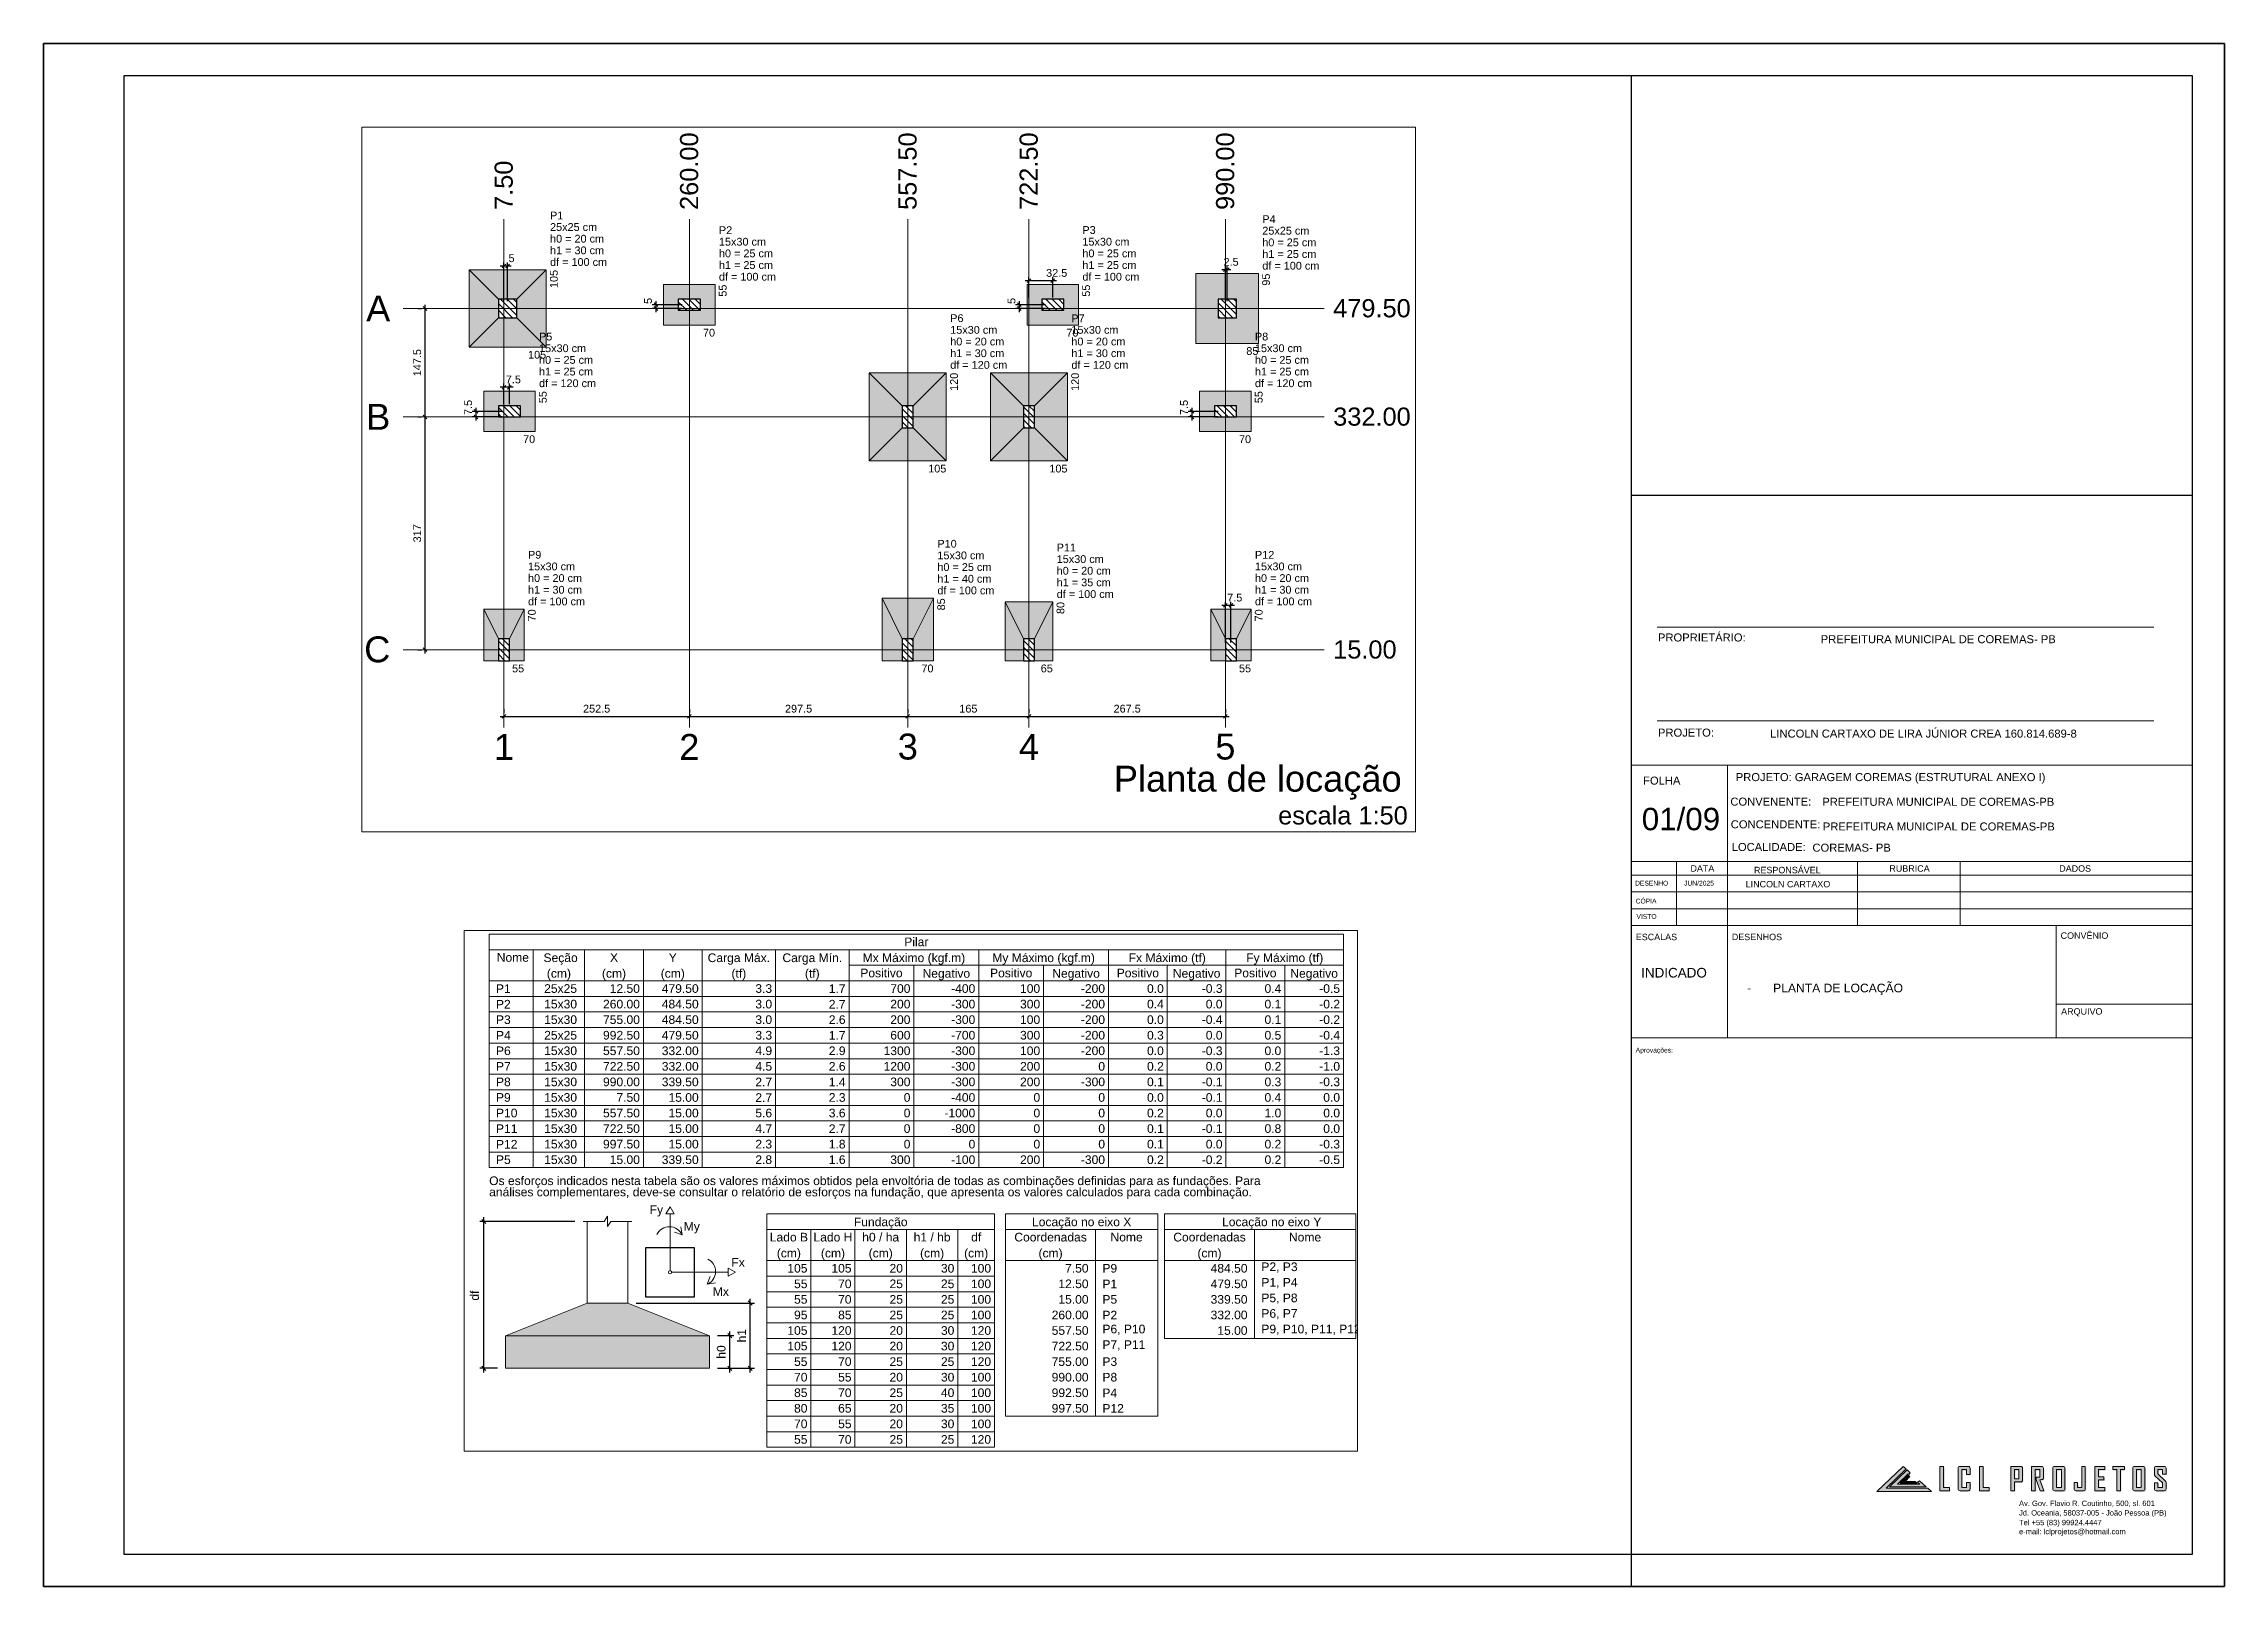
# Paper-space layout '01-09' of a CAD drawing. Header units: inches. Extents: x 0 to 0.594, y 0 to 0.42.
# The model-space entities are those that its viewports show. They can reach past a viewport. Long polylines and large blocks are cut down to what shows.
import ezdxf

# ---------------------------------------------------------------- set-up
doc = ezdxf.new("R2010")
doc.units = ezdxf.units.IN
doc.header["$MEASUREMENT"] = 0
for name, color, linetype, lineweight in [('CURVAS MESTRAS', 200, 'Continuous', 0), ('Frente', 7, 'Continuous', 0), ('LC-Cotas', 7, 'Continuous', 5), ('LC-Eixos', 9, 'Continuous', 5), ('LC-Hachuras das sapatas', 43, 'Continuous', 5), ('LC-Hachuras dos pilares', 9, 'Continuous', 5), ('LC-Seção das fundações', 7, 'Continuous', 5), ('LC-Seção dos pilares', 4, 'Continuous', 30), ('LC-Tabelas', 1, 'Continuous', 20), ('LC-Textos', 3, 'Continuous', 20), ('LC-Textos das tabelas', 5, 'Continuous', 5), ('LOGO LCL', 40, 'Continuous', 0)]:
    doc.layers.add(name, color=color, linetype=linetype, lineweight=lineweight)
doc.layers.add('PDF_Camada 1', color=7, linetype='Continuous')
doc.layers.add('PDF_Text', color=7, linetype='Continuous')
doc.styles.add('Arial', font='arial.ttf')
doc.styles.add('PDF Arial', font='arial.ttf')
doc.styles.get("Standard").update_dxf_attribs({"font": 'arial.ttf'})
doc.dimstyles.new('UM_1.000000', dxfattribs={"dimtxt": 0.18, "dimasz": 0.1, "dimexe": 0.1, "dimexo": 0.2, "dimgap": 0, "dimtad": 1, "dimtih": 1, "dimtoh": 1, "dimdec": 1, "dimzin": 0, "dimdsep": 46, "dimtxsty": 'Standard', "dimcen": 0.09, "dimdle": 0.1, "dimadec": 1, "dimazin": 2, "dimtfac": 1, "dimtdec": 4, "dimtofl": 0, "dimtmove": 0, "dimatfit": 3, "dimfxl": 1, "dimtolj": 1, "dimarcsym": 0})
doc.dimstyles.new('UM_50.000000', dxfattribs={"dimtxt": 0.18, "dimasz": 0.1, "dimexe": 0.1, "dimexo": 0.2, "dimgap": 0, "dimtad": 1, "dimtih": 1, "dimtoh": 1, "dimdec": 1, "dimlfac": 50, "dimzin": 0, "dimdsep": 46, "dimtxsty": 'Standard', "dimcen": 0.09, "dimdle": 0.1, "dimadec": 1, "dimazin": 2, "dimtfac": 1, "dimtdec": 4, "dimtofl": 0, "dimtmove": 0, "dimatfit": 3, "dimfxl": 1, "dimtolj": 1, "dimarcsym": 0})
pattern_1 = [(135, (21.06277, 45.48837), (-0.08838835, -0.08838835), [])]

psp = doc.layouts.new('01-09')

# ---------------------------------------------------------------- texts
at = {"color": 18, "linetype": 'Continuous', "true_color": 0x000000, "char_height": 0.002182, "attachment_point": 1}
for s, insert in [('\\pxql;{\\fArial|b0|i0|c0|p34;PROPRIETÁRIO:}', (0.43972, 0.25942)), ('\\pxql;{\\fArial|b0|i0|c0|p34;PROJETO:}', (0.43972, 0.23352))]:
    psp.add_mtext_dynamic_manual_height_columns(s, width=0.0244935, gutter_width=0.000873, heights=[0], dxfattribs=dict(at, insert=insert))
at = {"layer": 'PDF_Text', "attachment_point": 7, "style": 'PDF Arial'}
for s, insert, char_height in [('PREFEITURA MUNICIPAL DE COREMAS- PB ', (0.48405, 0.25674), 0.0021823), ('FOLHA', (0.43567, 0.21824), 0.002182), ('PROJETO: {\\H1.00001x;GARAGEM COREMAS (ESTRUTURAL ANEXO I)}', (0.46091, 0.21857), 0.0021823), ('CONVENENTE:', (0.45944, 0.21252), 0.0021823), ('CONCENDENTE:', (0.45955, 0.20634), 0.0021823), ('PREFEITURA MUNICIPAL DE COREMAS-PB', (0.48463, 0.20575), 0.0021823), ('LOCALIDADE:', (0.4598, 0.20017), 0.0021823), ('COREMAS- PB', (0.4818, 0.19998), 0.0021823), ('DATA', (0.44857, 0.19459), 0.001746), ('RESPONSÁVEL', (0.46587, 0.19412), 0.0017458), ('RUBRICA', (0.50275, 0.19453), 0.001746), ('DADOS', (0.54902, 0.19453), 0.001746), ('DESENHO', (0.43349, 0.19076), 0.001309), ('JUN/2025', (0.44683, 0.19076), 0.001309), ('LINCOLN CARTAXO', (0.46361, 0.19028), 0.0017458), ('CÓPIA', (0.43364, 0.18589), 0.001309), ('VISTO', (0.43386, 0.18171), 0.001309), ('CONVÊNIO', (0.54939, 0.17627), 0.001746), ('ESCALAS', (0.43368, 0.1759), 0.001746), ('DESENHOS', (0.45984, 0.1759), 0.001746), ('INDICADO', (0.43515, 0.16572), 0.002619), ('ARQUIVO', (0.54954, 0.15517), 0.001746), ('Aprovações:', (0.43364, 0.14493), 0.0013093)]:
    psp.add_mtext(s, dxfattribs=dict(at, insert=insert, char_height=char_height))
at = {"layer": 'PDF_Text', "insert": (0.47027, 0.23104), "char_height": 0.0021823, "attachment_point": 7, "style": 'PDF Arial'}
psp.add_mtext_dynamic_manual_height_columns('\\pxql;LINCOLN CARTAXO DE LIRA JÚNIOR CREA 160.814.689-8 ', width=0.1105334, gutter_width=0.000873, heights=[0], dxfattribs=at)
at = {"layer": 'PDF_Text', "attachment_point": 7, "style": 'PDF Arial'}
for s, insert, char_height, width in [('\\pxt7;PREFEITURA MUNICIPAL DE COREMAS-PB', (0.48448, 0.21247), 0.0021823, 0.132973), ('01/09', (0.4353, 0.20576), 0.00611, 0.0205558), ('\\pxi-3,l4,t4;-^IPLANTA DE LOCAÇÃO', (0.46164, 0.16099), 0.0023619, 0.0632732)]:
    psp.add_mtext(s, dxfattribs=dict(at, insert=insert, char_height=char_height, width=width))

msp = doc.modelspace()

# ---------------------------------------------------------------- texts
at = {"layer": 'LC-Textos', "linetype": 'Continuous', "rotation": 90, "line_spacing_factor": 0.798, "style": 'Arial'}
for s, insert, char_height, width, attachment_point in [('260.00', (26.5099, 57.7609), 0.4942, 4.234053, 7), ('557.50', (32.4599, 57.7609), 0.4942, 4.234053, 7), ('722.50', (35.7599, 57.7609), 0.4942, 4.234053, 7), ('990.00', (41.1099, 57.7609), 0.4942, 4.234053, 7), ('7.50', (21.4599, 57.7609), 0.4942, 2.694275, 7), ('105', (22.6805, 56.1284), 0.2118, 0.987403, 9), ('55', (27.2805, 55.7284), 0.2118, 0.658269, 9), ('55', (37.1805, 55.7284), 0.2118, 0.658269, 9), ('95', (42.0805, 56.0284), 0.2118, 0.658269, 9), ('120', (33.5805, 53.3284), 0.2118, 0.987403, 9), ('120', (36.8805, 53.3284), 0.2118, 0.987403, 9), ('55', (22.3805, 52.8284), 0.2118, 0.658269, 9), ('55', (41.8805, 52.8284), 0.2118, 0.658269, 9), ('85', (33.2305, 47.1884), 0.2118, 0.658269, 9), ('80', (36.4805, 47.0884), 0.2118, 0.658269, 9), ('70', (22.0805, 46.8884), 0.2118, 0.658269, 9), ('70', (41.8805, 46.8884), 0.2118, 0.658269, 9)]:
    msp.add_mtext(s, dxfattribs=dict(at, insert=insert, char_height=char_height, width=width, attachment_point=attachment_point))
at = {"layer": 'LC-Textos', "linetype": 'Continuous', "line_spacing_factor": 0.798, "style": 'Arial'}
for s, insert, char_height, width, attachment_point in [('25x25 cm', (22.4687, 57.1874), 0.2118, 2.563784, 7), ('P1', (22.4687, 57.5051), 0.2118, 0.724673, 7), ('P2', (27.0687, 57.1051), 0.2118, 0.724673, 7), ('P3', (36.9687, 57.1051), 0.2118, 0.724673, 7), ('25x25 cm', (41.8687, 57.0874), 0.2118, 2.563784, 7), ('P4', (41.8687, 57.4051), 0.2118, 0.724673, 7), ('h0 = 20 cm', (22.4687, 56.8697), 0.2118, 2.947774, 7), ('h1 = 30 cm', (22.4687, 56.552), 0.2118, 2.947774, 7), ('h0 = 25 cm', (27.0687, 56.4697), 0.2118, 2.947774, 7), ('15x30 cm', (27.0687, 56.7874), 0.2118, 2.563784, 7), ('h0 = 25 cm', (36.9687, 56.4697), 0.2118, 2.947774, 7), ('15x30 cm', (36.9687, 56.7874), 0.2118, 2.563784, 7), ('h0 = 25 cm', (41.8687, 56.7697), 0.2118, 2.947774, 7), ('h1 = 25 cm', (41.8687, 56.452), 0.2118, 2.947774, 7), ('df = 100 cm', (22.4687, 56.2343), 0.2118, 3.112341, 7), ('h1 = 25 cm', (27.0687, 56.152), 0.2118, 2.947774, 7), ('h1 = 25 cm', (36.9687, 56.152), 0.2118, 2.947774, 7), ('df = 100 cm', (41.8687, 56.1343), 0.2118, 3.112341, 7), ('Fy', (55.6912, 56.1285), 0.2118, 0.658269, 7), ('df = 100 cm', (27.0687, 55.8343), 0.2118, 3.112341, 7), ('df = 100 cm', (36.9687, 55.8343), 0.2118, 3.112341, 7), ('My', (56.5262, 55.7145), 0.2118, 0.791077, 7), ('A', (18.1174, 54.7254), 0.706, 1.319038, 9), ('479.50', (43.8001, 54.8313), 0.4942, 4.234053, 7), ('Fx', (57.6935, 54.8985), 0.2118, 0.652495, 7), ('15x30 cm', (33.3687, 54.3874), 0.2118, 2.563784, 7), ('P6', (33.3687, 54.7051), 0.2118, 0.724673, 7), ('15x30 cm', (36.6687, 54.3874), 0.2118, 2.563784, 7), ('P7', (36.6687, 54.7051), 0.2118, 0.724673, 7), ('15x30 cm', (22.1687, 53.8874), 0.2118, 2.563784, 7), ('P5', (22.1687, 54.2051), 0.2118, 1.120212, 7), ('70', (26.9628, 54.3107), 0.2118, 0.658269, 9), ('h0 = 20 cm', (33.3687, 54.0697), 0.2118, 2.947774, 7), ('70', (36.8628, 54.3107), 0.2118, 0.658269, 9), ('h0 = 20 cm', (36.6687, 54.0697), 0.2118, 2.947774, 7), ('85', (41.7628, 53.8107), 0.2118, 0.658269, 9), ('15x30 cm', (41.6687, 53.8874), 0.2118, 2.563784, 7), ('P8', (41.6687, 54.2051), 0.2118, 0.724673, 7), ('Mx', (57.2385, 54.1845), 0.2118, 0.785303, 7), ('105', (22.3628, 53.7107), 0.2118, 0.987403, 9), ('h0 = 25 cm', (22.1687, 53.5697), 0.2118, 2.947774, 7), ('h1 = 25 cm', (22.1687, 53.252), 0.2118, 2.947774, 7), ('df = 120 cm', (33.3687, 53.4343), 0.2118, 3.112341, 7), ('h1 = 30 cm', (33.3687, 53.752), 0.2118, 2.947774, 7), ('df = 120 cm', (36.6687, 53.4343), 0.2118, 3.112341, 7), ('h1 = 30 cm', (36.6687, 53.752), 0.2118, 2.947774, 7), ('h0 = 25 cm', (41.6687, 53.5697), 0.2118, 2.947774, 7), ('h1 = 25 cm', (41.6687, 53.252), 0.2118, 2.947774, 7), ('df = 120 cm', (22.1687, 52.9343), 0.2118, 3.112341, 7), ('df = 120 cm', (41.6687, 52.9343), 0.2118, 3.112341, 7), ('B', (18.1174, 51.7754), 0.706, 1.319038, 9), ('332.00', (43.8001, 51.8813), 0.4942, 4.234053, 7), ('70', (22.0628, 51.4107), 0.2118, 0.658269, 9), ('70', (41.5628, 51.4107), 0.2118, 0.658269, 9), ('105', (33.2628, 50.6107), 0.2118, 0.987403, 9), ('105', (36.5628, 50.6107), 0.2118, 0.987403, 9), ('P10', (33.0187, 48.5651), 0.2118, 0.724673, 7), ('P11', (36.2687, 48.4651), 0.2118, 1.053808, 7), ('15x30 cm', (21.8687, 47.9474), 0.2118, 2.563784, 7), ('P9', (21.8687, 48.2651), 0.2118, 0.724673, 7), ('h0 = 25 cm', (33.0187, 47.9297), 0.2118, 2.947774, 7), ('15x30 cm', (33.0187, 48.2474), 0.2118, 2.563784, 7), ('15x30 cm', (36.2687, 48.1474), 0.2118, 2.563784, 7), ('15x30 cm', (41.6687, 47.9474), 0.2118, 2.563784, 7), ('P12', (41.6687, 48.2651), 0.2118, 1.053808, 7), ('h0 = 20 cm', (21.8687, 47.6297), 0.2118, 2.947774, 7), ('h1 = 40 cm', (33.0187, 47.612), 0.2118, 2.947774, 7), ('h0 = 20 cm', (36.2687, 47.8297), 0.2118, 2.947774, 7), ('h1 = 35 cm', (36.2687, 47.512), 0.2118, 2.947774, 7), ('h0 = 20 cm', (41.6687, 47.6297), 0.2118, 2.947774, 7), ('df = 100 cm', (21.8687, 46.9943), 0.2118, 3.112341, 7), ('h1 = 30 cm', (21.8687, 47.312), 0.2118, 2.947774, 7), ('df = 100 cm', (33.0187, 47.2943), 0.2118, 3.112341, 7), ('df = 100 cm', (36.2687, 47.1943), 0.2118, 3.112341, 7), ('df = 100 cm', (41.6687, 46.9943), 0.2118, 3.112341, 7), ('h1 = 30 cm', (41.6687, 47.312), 0.2118, 2.947774, 7), ('C', (18.1174, 45.4354), 0.706, 1.428153, 9), ('15.00', (43.8001, 45.5413), 0.4942, 3.464164, 7), ('55', (21.7628, 45.1707), 0.2118, 0.658269, 9), ('70', (32.9128, 45.1707), 0.2118, 0.658269, 9), ('65', (36.1628, 45.1707), 0.2118, 0.658269, 9), ('55', (41.5628, 45.1707), 0.2118, 0.658269, 9), ('1', (21.2128, 42.7888), 0.706, 1.099842, 8), ('2', (26.2628, 42.7888), 0.706, 1.099842, 8), ('3', (32.2128, 42.7888), 0.706, 1.099842, 8), ('4', (35.5128, 42.7888), 0.706, 1.099842, 8), ('5', (40.8628, 42.7888), 0.706, 1.099842, 8), ('escala 1:50', (42.3006, 41.0246), 0.4942, 3.464164, 7)]:
    msp.add_mtext(s, dxfattribs=dict(at, insert=insert, char_height=char_height, width=width, attachment_point=attachment_point))
at = {"layer": 'LC-Textos', "insert": (45.6658, 41.707), "char_height": 0.706, "width": 15.770961, "attachment_point": 9, "line_spacing_factor": 0.798, "style": 'Arial'}
msp.add_mtext('Planta de locação', dxfattribs=at)
at = {"layer": 'LC-Textos das tabelas', "linetype": 'Continuous', "char_height": 0.2118, "line_spacing_factor": 0.798, "style": 'Arial'}
for s, insert, width, attachment_point in [(' Nome ', (52.2958, 62.3679), 1.912219, 8), (' Seção ', (53.4658, 62.2984), 2.011871, 8), ('X', (54.8162, 62.3679), 0.395711, 8), ('Y', (56.2565, 62.3679), 0.395711, 8), ('Carga Máx.', (57.8768, 62.2984), 3.066328, 8), ('Carga Mín.', (59.6768, 62.2984), 2.934521, 8), ('Mx Máximo (kgf.m)', (62.1678, 62.2984), 5.042857, 8), ('Pilar', (62.2274, 62.7492), 1.186844, 8), ('My Máximo (kgf.m)', (65.3478, 62.2984), 5.042857, 8), ('Fx Máximo (tf)', (68.3788, 62.2984), 3.790254, 8), ('Fy Máximo (tf)', (71.2588, 62.2984), 3.790254, 8), ('(cm)', (53.4658, 61.9164), 1.185975, 8), ('(cm)', (54.8158, 61.9164), 1.185975, 8), ('(cm)', (56.2568, 61.9164), 1.185975, 8), ('(tf)', (57.8768, 61.9164), 0.724795, 8), ('(tf)', (59.6768, 61.9164), 0.724795, 8), ('Positivo', (61.3723, 61.9867), 2.07734, 8), ('Negativo', (62.9628, 61.9164), 2.341533, 8), ('Positivo', (64.5528, 61.9867), 2.07734, 8), ('Negativo', (66.1428, 61.9164), 2.341533, 8), ('Positivo', (67.6583, 61.9867), 2.07734, 8), ('Negativo', (69.0988, 61.9164), 2.341533, 8), ('Positivo', (70.5388, 61.9867), 2.07734, 8), ('Negativo', (71.9788, 61.9164), 2.341533, 8), (' P1 ', (51.8404, 61.6055), 1.055327, 7), (' 25x25 ', (53.466, 61.6055), 1.946112, 8), (' 12.50 ', (55.4516, 61.6055), 1.814305, 9), (' 479.50 ', (56.8919, 61.6055), 2.144257, 9), (' 3.3 ', (58.6922, 61.6055), 1.154399, 9), (' 1.7 ', (60.4925, 61.6055), 1.154399, 9), (' 700 ', (62.0827, 61.6055), 1.319521, 9), (' -400 ', (63.673, 61.6055), 1.517087, 9), (' 100 ', (65.2632, 61.6055), 1.319521, 9), (' -200 ', (66.8534, 61.6055), 1.517087, 9), (' 0.0 ', (68.2937, 61.6055), 1.154399, 9), (' -0.3 ', (69.7339, 61.6055), 1.351965, 9), (' 0.4 ', (71.1742, 61.6055), 1.154399, 9), (' -0.5 ', (72.6144, 61.6055), 1.351965, 9), (' P2 ', (51.8404, 61.2242), 1.055327, 7), (' P3 ', (51.8404, 60.843), 1.055327, 7), (' 15x30 ', (53.466, 61.2242), 1.946112, 8), (' 15x30 ', (53.466, 60.843), 1.946112, 8), (' 260.00 ', (55.4516, 61.2242), 2.144257, 9), (' 755.00 ', (55.4516, 60.843), 2.144257, 9), (' 484.50 ', (56.8919, 61.2242), 2.144257, 9), (' 484.50 ', (56.8919, 60.843), 2.144257, 9), (' 3.0 ', (58.6922, 61.2242), 1.154399, 9), (' 3.0 ', (58.6922, 60.843), 1.154399, 9), (' 2.7 ', (60.4925, 61.2242), 1.154399, 9), (' 2.6 ', (60.4925, 60.843), 1.154399, 9), (' 200 ', (62.0827, 61.2242), 1.319521, 9), (' 200 ', (62.0827, 60.843), 1.319521, 9), (' -300 ', (63.673, 61.2242), 1.517087, 9), (' -300 ', (63.673, 60.843), 1.517087, 9), (' 300 ', (65.2632, 61.2242), 1.319521, 9), (' 100 ', (65.2632, 60.843), 1.319521, 9), (' -200 ', (66.8534, 61.2242), 1.517087, 9), (' -200 ', (66.8534, 60.843), 1.517087, 9), (' 0.4 ', (68.2937, 61.2242), 1.154399, 9), (' 0.0 ', (68.2937, 60.843), 1.154399, 9), (' -0.4 ', (69.7339, 60.843), 1.351965, 9), (' 0.0 ', (69.7339, 61.2242), 1.154399, 9), (' 0.1 ', (71.1742, 61.2242), 1.154399, 9), (' 0.1 ', (71.1742, 60.843), 1.154399, 9), (' -0.2 ', (72.6144, 61.2242), 1.351965, 9), (' -0.2 ', (72.6144, 60.843), 1.351965, 9), (' P4 ', (51.8404, 60.4617), 1.055327, 7), (' 25x25 ', (53.466, 60.4617), 1.946112, 8), (' 992.50 ', (55.4516, 60.4617), 2.144257, 9), (' 479.50 ', (56.8919, 60.4617), 2.144257, 9), (' 3.3 ', (58.6922, 60.4617), 1.154399, 9), (' 1.7 ', (60.4925, 60.4617), 1.154399, 9), (' 600 ', (62.0827, 60.4617), 1.319521, 9), (' -700 ', (63.673, 60.4617), 1.517087, 9), (' 300 ', (65.2632, 60.4617), 1.319521, 9), (' -200 ', (66.8534, 60.4617), 1.517087, 9), (' 0.3 ', (68.2937, 60.4617), 1.154399, 9), (' 0.0 ', (69.7339, 60.4617), 1.154399, 9), (' 0.5 ', (71.1742, 60.4617), 1.154399, 9), (' -0.4 ', (72.6144, 60.4617), 1.351965, 9), (' P6 ', (51.8404, 60.0805), 1.055327, 7), (' P7 ', (51.8404, 59.6993), 1.055327, 7), (' 15x30 ', (53.466, 60.0805), 1.946112, 8), (' 15x30 ', (53.466, 59.6993), 1.946112, 8), (' 557.50 ', (55.4516, 60.0805), 2.144257, 9), (' 722.50 ', (55.4516, 59.6993), 2.144257, 9), (' 332.00 ', (56.8919, 60.0805), 2.144257, 9), (' 332.00 ', (56.8919, 59.6993), 2.144257, 9), (' 4.9 ', (58.6922, 60.0805), 1.154399, 9), (' 4.5 ', (58.6922, 59.6993), 1.154399, 9), (' 2.9 ', (60.4925, 60.0805), 1.154399, 9), (' 2.6 ', (60.4925, 59.6993), 1.154399, 9), (' 1300 ', (62.0827, 60.0805), 1.649473, 9), (' 1200 ', (62.0827, 59.6993), 1.649473, 9), (' -300 ', (63.673, 60.0805), 1.517087, 9), (' -300 ', (63.673, 59.6993), 1.517087, 9), (' 200 ', (65.2632, 59.6993), 1.319521, 9), (' 100 ', (65.2632, 60.0805), 1.319521, 9), (' -200 ', (66.8534, 60.0805), 1.517087, 9), (' 0 ', (66.8534, 59.6993), 0.659615, 9), (' 0.0 ', (68.2937, 60.0805), 1.154399, 9), (' 0.2 ', (68.2937, 59.6993), 1.154399, 9), (' -0.3 ', (69.7339, 60.0805), 1.351965, 9), (' 0.0 ', (69.7339, 59.6993), 1.154399, 9), (' 0.0 ', (71.1742, 60.0805), 1.154399, 9), (' 0.2 ', (71.1742, 59.6993), 1.154399, 9), (' -1.3 ', (72.6144, 60.0805), 1.351965, 9), (' -1.0 ', (72.6144, 59.6993), 1.351965, 9), (' P8 ', (51.8404, 59.318), 1.055327, 7), (' 15x30 ', (53.466, 59.318), 1.946112, 8), (' 990.00 ', (55.4516, 59.318), 2.144257, 9), (' 339.50 ', (56.8919, 59.318), 2.144257, 9), (' 2.7 ', (58.6922, 59.318), 1.154399, 9), (' 1.4 ', (60.4925, 59.318), 1.154399, 9), (' 300 ', (62.0827, 59.318), 1.319521, 9), (' -300 ', (63.673, 59.318), 1.517087, 9), (' 200 ', (65.2632, 59.318), 1.319521, 9), (' -300 ', (66.8534, 59.318), 1.517087, 9), (' 0.1 ', (68.2937, 59.318), 1.154399, 9), (' -0.1 ', (69.7339, 59.318), 1.351965, 9), (' 0.3 ', (71.1742, 59.318), 1.154399, 9), (' -0.3 ', (72.6144, 59.318), 1.351965, 9), (' P9 ', (51.8404, 58.9368), 1.055327, 7), (' 15x30 ', (53.466, 58.9368), 1.946112, 8), (' 7.50 ', (55.4516, 58.9368), 1.484352, 9), (' 15.00 ', (56.8919, 58.9368), 1.814305, 9), (' 2.7 ', (58.6922, 58.9368), 1.154399, 9), (' 2.3 ', (60.4925, 58.9368), 1.154399, 9), (' 0 ', (62.0827, 58.9368), 0.659615, 9), (' -400 ', (63.673, 58.9368), 1.517087, 9), (' 0 ', (65.2632, 58.9368), 0.659615, 9), (' 0 ', (66.8534, 58.9368), 0.659615, 9), (' 0.0 ', (68.2937, 58.9368), 1.154399, 9), (' -0.1 ', (69.7339, 58.9368), 1.351965, 9), (' 0.4 ', (71.1742, 58.9368), 1.154399, 9), (' 0.0 ', (72.6144, 58.9368), 1.154399, 9), (' P10 ', (51.8404, 58.5555), 1.055327, 7), (' P11 ', (51.8404, 58.1743), 1.385279, 7), (' 15x30 ', (53.466, 58.5555), 1.946112, 8), (' 15x30 ', (53.466, 58.1743), 1.946112, 8), (' 557.50 ', (55.4516, 58.5555), 2.144257, 9), (' 722.50 ', (55.4516, 58.1743), 2.144257, 9), (' 15.00 ', (56.8919, 58.5555), 1.814305, 9), (' 15.00 ', (56.8919, 58.1743), 1.814305, 9), (' 4.7 ', (58.6922, 58.1743), 1.154399, 9), (' 5.6 ', (58.6922, 58.5555), 1.154399, 9), (' 3.6 ', (60.4925, 58.5555), 1.154399, 9), (' 2.7 ', (60.4925, 58.1743), 1.154399, 9), (' 0 ', (62.0827, 58.5555), 0.659615, 9), (' 0 ', (62.0827, 58.1743), 0.659615, 9), (' -1000 ', (63.673, 58.5555), 1.847039, 9), (' -800 ', (63.673, 58.1743), 1.517087, 9), (' 0 ', (65.2632, 58.5555), 0.659615, 9), (' 0 ', (65.2632, 58.1743), 0.659615, 9), (' 0 ', (66.8534, 58.5555), 0.659615, 9), (' 0 ', (66.8534, 58.1743), 0.659615, 9), (' 0.2 ', (68.2937, 58.5555), 1.154399, 9), (' 0.1 ', (68.2937, 58.1743), 1.154399, 9), (' -0.1 ', (69.7339, 58.1743), 1.351965, 9), (' 0.0 ', (69.7339, 58.5555), 1.154399, 9), (' 0.8 ', (71.1742, 58.1743), 1.154399, 9), (' 1.0 ', (71.1742, 58.5555), 1.154399, 9), (' 0.0 ', (72.6144, 58.5555), 1.154399, 9), (' 0.0 ', (72.6144, 58.1743), 1.154399, 9), (' P12 ', (51.8404, 57.7931), 1.385279, 7), (' 15x30 ', (53.466, 57.7931), 1.946112, 8), (' 997.50 ', (55.4516, 57.7931), 2.144257, 9), (' 15.00 ', (56.8919, 57.7931), 1.814305, 9), (' 2.3 ', (58.6922, 57.7931), 1.154399, 9), (' 1.8 ', (60.4925, 57.7931), 1.154399, 9), (' 0 ', (62.0827, 57.7931), 0.659615, 9), (' 0 ', (63.673, 57.7931), 0.659615, 9), (' 0 ', (65.2632, 57.7931), 0.659615, 9), (' 0 ', (66.8534, 57.7931), 0.659615, 9), (' 0.1 ', (68.2937, 57.7931), 1.154399, 9), (' 0.0 ', (69.7339, 57.7931), 1.154399, 9), (' 0.2 ', (71.1742, 57.7931), 1.154399, 9), (' -0.3 ', (72.6144, 57.7931), 1.351965, 9), (' P5 ', (51.8404, 57.4118), 1.451038, 7), (' 15x30 ', (53.466, 57.4118), 1.946112, 8), (' 15.00 ', (55.4516, 57.4118), 1.814305, 9), (' 339.50 ', (56.8919, 57.4118), 2.144257, 9), (' 2.8 ', (58.6922, 57.4118), 1.154399, 9), (' 1.6 ', (60.4925, 57.4118), 1.154399, 9), (' 300 ', (62.0827, 57.4118), 1.319521, 9), (' -100 ', (63.673, 57.4118), 1.517087, 9), (' 200 ', (65.2632, 57.4118), 1.319521, 9), (' -300 ', (66.8534, 57.4118), 1.517087, 9), (' 0.2 ', (68.2937, 57.4118), 1.154399, 9), (' -0.2 ', (69.7339, 57.4118), 1.351965, 9), (' 0.2 ', (71.1742, 57.4118), 1.154399, 9), (' -0.5 ', (72.6144, 57.4118), 1.351965, 9), ('análises complementares, deve-se consultar o relatório de esforços na fundação, que apresenta os valores calculados para cada combinação.', (51.7558, 56.5584), 37.449144, 7), ('Os esforços indicados nesta tabela são os valores máximos obtidos pela envoltória de todas as combinações definidas para as fundações. Para', (51.7558, 56.8334), 37.879328, 7), ('Lado B', (59.1036, 55.514), 1.880353, 8), ('Lado H', (60.1838, 55.514), 1.913088, 8), ('Fundação', (61.3541, 55.8255), 2.638751, 8), ('h0 / ha', (61.354, 55.514), 1.814305, 8), ('h1 / hb', (62.6142, 55.514), 1.814305, 8), ('df', (63.6943, 55.514), 0.494784, 8), ('Coordenadas', (65.5182, 55.514), 3.545434, 8), ('Locação no eixo X', (66.2805, 55.8255), 4.853011, 8), ('Nome', (67.382, 55.514), 1.575429, 8), ('Coordenadas', (69.4147, 55.514), 3.545434, 8), ('Locação no eixo Y', (70.9394, 55.8255), 4.858772, 8), ('Nome', (71.7571, 55.514), 1.007671, 8), ('(cm)', (59.1031, 55.0625), 1.185975, 8), ('(cm)', (60.1841, 55.0625), 1.185975, 8), ('(cm)', (61.3541, 55.0625), 1.185975, 8), ('(cm)', (62.6141, 55.0625), 1.185975, 8), ('(cm)', (63.6941, 55.0625), 1.185975, 8), ('(cm)', (65.5185, 55.0625), 1.180851, 8), ('(cm)', (69.4144, 55.0625), 1.180851, 8), (' 105 ', (59.5589, 54.7515), 1.319521, 9), (' 55 ', (59.5589, 54.3703), 0.989568, 9), (' 105 ', (60.6391, 54.7515), 1.319521, 9), (' 70 ', (60.6391, 54.3703), 0.989568, 9), (' 20 ', (61.8993, 54.7515), 0.989568, 9), (' 25 ', (61.8993, 54.3703), 0.989568, 9), (' 30 ', (63.1595, 54.7515), 0.989568, 9), (' 25 ', (63.1595, 54.3703), 0.989568, 9), (' 100 ', (64.0597, 54.7515), 1.319521, 9), (' 100 ', (64.0597, 54.3703), 1.319521, 9), ('12.50', (66.4501, 54.3703), 1.477504, 9), ('7.50', (66.4501, 54.7515), 1.14917, 9), ('P9', (66.789, 54.7515), 0.722912, 7), ('P1', (66.789, 54.3703), 0.722912, 7), ('484.50', (70.3466, 54.7515), 1.805839, 9), ('479.50', (70.3466, 54.3703), 1.805839, 9), ('P2, P3', (70.6855, 54.7515), 1.774157, 7), ('P1, P4', (70.6855, 54.3703), 1.774157, 7), (' 55 ', (59.5589, 53.9891), 0.989568, 9), (' 70 ', (60.6391, 53.9891), 0.989568, 9), (' 25 ', (61.8993, 53.9891), 0.989568, 9), (' 25 ', (63.1595, 53.9891), 0.989568, 9), (' 100 ', (64.0597, 53.9891), 1.319521, 9), ('15.00', (66.4501, 53.9891), 1.477504, 9), ('P5', (66.789, 53.9891), 1.117489, 7), ('339.50', (70.3466, 53.9891), 1.805839, 9), ('P5, P8', (70.6855, 53.9891), 2.168735, 7), (' 95 ', (59.5589, 53.6078), 0.989568, 9), (' 85 ', (60.6391, 53.6078), 0.989568, 9), (' 25 ', (61.8993, 53.6078), 0.989568, 9), (' 25 ', (63.1595, 53.6078), 0.989568, 9), (' 100 ', (64.0597, 53.6078), 1.319521, 9), ('260.00', (66.4501, 53.6078), 1.805839, 9), ('P2', (66.789, 53.6078), 0.722912, 7), ('P6, P10', (66.789, 53.2266), 1.774157, 7), ('332.00', (70.3466, 53.6078), 1.805839, 9), ('P6, P7', (70.6855, 53.6078), 1.774157, 7), ('P9, P10, P11, P12', (70.6855, 53.2266), 3.965559, 7), (' 105 ', (59.5589, 53.2266), 1.319521, 9), (' 105 ', (59.5589, 52.8453), 1.319521, 9), (' 120 ', (60.6391, 53.2266), 1.319521, 9), (' 120 ', (60.6391, 52.8453), 1.319521, 9), (' 20 ', (61.8993, 53.2266), 0.989568, 9), (' 20 ', (61.8993, 52.8453), 0.989568, 9), (' 30 ', (63.1595, 53.2266), 0.989568, 9), (' 30 ', (63.1595, 52.8453), 0.989568, 9), (' 120 ', (64.0597, 53.2266), 1.319521, 9), (' 120 ', (64.0597, 52.8453), 1.319521, 9), ('557.50', (66.4501, 53.2266), 1.805839, 9), ('722.50', (66.4501, 52.8453), 1.805839, 9), ('P7, P11', (66.789, 52.8453), 2.102492, 7), ('15.00', (70.3466, 53.2266), 1.477504, 9), (' 55 ', (59.5589, 52.4641), 0.989568, 9), (' 70 ', (60.6391, 52.4641), 0.989568, 9), (' 25 ', (61.8993, 52.4641), 0.989568, 9), (' 25 ', (63.1595, 52.4641), 0.989568, 9), (' 120 ', (64.0597, 52.4641), 1.319521, 9), ('755.00', (66.4501, 52.4641), 1.805839, 9), ('P3', (66.789, 52.4641), 0.722912, 7), (' 85 ', (59.5589, 51.7016), 0.989568, 9), (' 70 ', (59.5589, 52.0829), 0.989568, 9), (' 55 ', (60.6391, 52.0829), 0.989568, 9), (' 70 ', (60.6391, 51.7016), 0.989568, 9), (' 20 ', (61.8993, 52.0829), 0.989568, 9), (' 25 ', (61.8993, 51.7016), 0.989568, 9), (' 40 ', (63.1595, 51.7016), 0.989568, 9), (' 30 ', (63.1595, 52.0829), 0.989568, 9), (' 100 ', (64.0597, 52.0829), 1.319521, 9), (' 100 ', (64.0597, 51.7016), 1.319521, 9), ('990.00', (66.4501, 52.0829), 1.805839, 9), ('992.50', (66.4501, 51.7016), 1.805839, 9), ('P8', (66.789, 52.0829), 0.722912, 7), ('P4', (66.789, 51.7016), 0.722912, 7), (' 80 ', (59.5589, 51.3204), 0.989568, 9), (' 65 ', (60.6391, 51.3204), 0.989568, 9), (' 20 ', (61.8993, 51.3204), 0.989568, 9), (' 35 ', (63.1595, 51.3204), 0.989568, 9), (' 100 ', (64.0597, 51.3204), 1.319521, 9), ('997.50', (66.4501, 51.3204), 1.805839, 9), ('P12', (66.789, 51.3204), 1.051246, 7), (' 70 ', (59.5589, 50.9391), 0.989568, 9), (' 55 ', (60.6391, 50.9391), 0.989568, 9), (' 20 ', (61.8993, 50.9391), 0.989568, 9), (' 30 ', (63.1595, 50.9391), 0.989568, 9), (' 100 ', (64.0597, 50.9391), 1.319521, 9), (' 55 ', (59.5589, 50.5579), 0.989568, 9), (' 70 ', (60.6391, 50.5579), 0.989568, 9), (' 25 ', (61.8993, 50.5579), 0.989568, 9), (' 25 ', (63.1595, 50.5579), 0.989568, 9), (' 120 ', (64.0597, 50.5579), 1.319521, 9)]:
    msp.add_mtext(s, dxfattribs=dict(at, insert=insert, width=width, attachment_point=attachment_point))

# ---------------------------------------------------------------- blocks, each defined once
blk = doc.blocks.new('logo_LCL')
at = {"layer": 'LOGO LCL', "transparency": 33554687}
h = blk.add_hatch(color=156, dxfattribs=at)
edge = h.paths.add_edge_path()
edge.add_spline(control_points=[(-77.02, 15.63), (-77.02, 15.63), (-77.02, 15.63), (-77.02, 15.63), (-77.02, 15.63), (-77.02, 15.63), (-71.85, 20.59), (-71.85, 20.59), (-71.85, 20.59), (-71.85, 20.59), (-72.62, 21.26), (-72.62, 21.26), (-72.62, 21.26), (-72.62, 21.26), (-79.48, 14.74), (-79.48, 14.74), (-79.48, 14.74), (-65.23, 14.74), (-65.23, 14.74)], knot_values=[0.428571, 0.428571, 0.428571, 0.428571, 0.5, 0.5, 0.5, 0.50001, 0.571429, 0.571429, 0.571429, 0.571439, 0.714286, 0.714286, 0.714286, 0.714296, 1, 1, 1, 1.142857, 1.142857, 1.142857, 1.142857], degree=3, periodic=0)
edge.add_spline(control_points=[(-65.23, 14.74), (-65.23, 14.74), (-65.23, 14.74), (-65.23, 14.74), (-65.23, 14.74), (-65.23, 14.74), (-66.24, 15.63), (-66.24, 15.63), (-66.24, 15.63), (-66.24, 15.63), (-77.02, 15.63), (-77.02, 15.63)], knot_values=[0.142857, 0.142857, 0.142857, 0.142857, 0.214286, 0.214286, 0.214286, 0.214296, 0.285714, 0.285714, 0.285714, 0.285725, 0.428571, 0.428571, 0.428571, 0.428571], degree=3, periodic=0)
h = blk.add_hatch(color=253, dxfattribs=at)
edge = h.paths.add_edge_path()
edge.add_spline(control_points=[(-71.85, 20.53), (-71.85, 20.53), (-71.85, 20.53), (-71.85, 20.53), (-71.85, 20.53), (-71.85, 20.53), (-72.62, 21.2), (-72.62, 21.2), (-72.62, 21.2), (-72.62, 21.2), (-79.48, 14.69), (-79.48, 14.69), (-79.48, 14.69), (-65.23, 14.69), (-65.23, 14.69)], knot_values=[0.571429, 0.571429, 0.571429, 0.571429, 0.642857, 0.642857, 0.642857, 0.642867, 0.714286, 0.714286, 0.714286, 0.714296, 1, 1, 1, 1.142857, 1.142857, 1.142857, 1.142857], degree=3, periodic=0)
edge.add_spline(control_points=[(-65.23, 14.69), (-65.23, 14.69), (-65.23, 14.69), (-65.23, 14.69), (-65.23, 14.69), (-65.23, 14.69), (-66.24, 15.58), (-66.24, 15.58), (-66.24, 15.58), (-66.24, 15.58), (-77.02, 15.58), (-77.02, 15.58)], knot_values=[0.142857, 0.142857, 0.142857, 0.142857, 0.214286, 0.214286, 0.214286, 0.214296, 0.285714, 0.285714, 0.285714, 0.285725, 0.428571, 0.428571, 0.428571, 0.428571], degree=3, periodic=0)
edge.add_spline(control_points=[(-77.02, 15.58), (-77.02, 15.58), (-77.02, 15.58), (-77.02, 15.58), (-77.02, 15.58), (-77.02, 15.58), (-71.85, 20.53), (-71.85, 20.53)], knot_values=[0.428571, 0.428571, 0.428571, 0.428571, 0.5, 0.5, 0.5, 0.50001, 0.571429, 0.571429, 0.571429, 0.571429], degree=3, periodic=0)
edge = h.paths.add_edge_path(flags=17)
edge.add_spline(control_points=[(-70.77, 19.55), (-70.77, 19.55), (-70.77, 19.55), (-70.77, 19.55), (-70.77, 19.55), (-71.61, 20.3), (-71.61, 20.3), (-71.61, 20.3), (-71.61, 20.3), (-76.22, 15.88), (-76.22, 15.88), (-76.22, 15.88), (-66.6, 15.88), (-66.6, 15.88), (-66.6, 15.88), (-66.6, 15.88), (-68.39, 17.46), (-68.39, 17.46), (-68.39, 17.46), (-68.39, 17.46), (-68.89, 17.11), (-68.89, 17.11), (-68.89, 17.11), (-68.89, 17.11), (-68.89, 17.11), (-68.89, 17.11)], knot_values=[0.636364, 0.636364, 0.636364, 0.636364, 0.681818, 0.681818, 0.681818, 0.727273, 0.727273, 0.727273, 0.727283, 0.818182, 0.818182, 0.818182, 1, 1, 1, 1.00001, 1.090909, 1.090909, 1.090909, 1.090919, 1.136364, 1.136364, 1.136364, 1.136374, 1.181818, 1.181818, 1.181818, 1.181818], degree=3, periodic=0)
edge.add_spline(control_points=[(-68.89, 17.11), (-68.89, 17.11), (-68.31, 16.58), (-68.31, 16.58), (-68.31, 16.58), (-68.31, 16.58), (-68.31, 16.58), (-68.31, 16.58)], knot_values=[0.545455, 0.545455, 0.545455, 0.545455, 0.590909, 0.590909, 0.590909, 0.590919, 0.636364, 0.636364, 0.636364, 0.636364], degree=3, periodic=0)
edge.add_spline(control_points=[(-68.31, 16.58), (-68.31, 16.58), (-74.11, 16.58), (-74.11, 16.58), (-74.11, 16.58), (-74.11, 16.58), (-71.33, 19.27), (-71.33, 19.27), (-71.33, 19.27), (-71.33, 19.27), (-71.33, 19.27), (-71.33, 19.27)], knot_values=[0.363636, 0.363636, 0.363636, 0.363636, 0.454545, 0.454545, 0.454545, 0.454556, 0.5, 0.5, 0.5, 0.50001, 0.545455, 0.545455, 0.545455, 0.545455], degree=3, periodic=0)
edge.add_spline(control_points=[(-71.33, 19.27), (-71.33, 19.27), (-71.17, 19.13), (-71.17, 19.13), (-71.17, 19.13), (-71.17, 19.13), (-71.17, 19.13), (-71.17, 19.13)], knot_values=[0.272727, 0.272727, 0.272727, 0.272727, 0.318182, 0.318182, 0.318182, 0.318192, 0.363636, 0.363636, 0.363636, 0.363636], degree=3, periodic=0)
edge.add_spline(control_points=[(-71.17, 19.13), (-71.17, 19.13), (-70.77, 19.55), (-70.77, 19.55), (-70.77, 19.55)], knot_values=[0.181818, 0.181818, 0.181818, 0.181818, 0.227273, 0.272727, 0.272727, 0.272727, 0.272727], degree=3, periodic=0)
edge = h.paths.add_edge_path(flags=16)
edge.add_spline(control_points=[(-72.1, 17.33), (-72.1, 17.33), (-70.89, 18.54), (-70.89, 18.54), (-70.89, 18.54), (-70.89, 18.54), (-70.89, 18.54), (-70.89, 18.54)], knot_values=[0.285714, 0.285714, 0.285714, 0.285714, 0.357143, 0.357143, 0.357143, 0.357153, 0.428571, 0.428571, 0.428571, 0.428571], degree=3, periodic=0)
edge.add_spline(control_points=[(-70.89, 18.54), (-70.89, 18.54), (-71.29, 18.89), (-71.29, 18.89), (-71.29, 18.89), (-71.29, 18.89), (-73.4, 16.85), (-73.4, 16.85), (-73.4, 16.85), (-68.98, 16.85), (-68.98, 16.85), (-68.98, 16.85), (-68.98, 16.85), (-68.98, 16.85), (-68.98, 16.85)], knot_values=[0.714286, 0.714286, 0.714286, 0.714286, 0.857143, 0.857143, 0.857143, 0.857153, 1, 1, 1, 1.142857, 1.142857, 1.142857, 1.142867, 1.285714, 1.285714, 1.285714, 1.285714], degree=3, periodic=0)
edge.add_spline(control_points=[(-68.98, 16.85), (-68.98, 16.85), (-69.51, 17.32), (-69.51, 17.32), (-69.51, 17.32), (-69.51, 17.32), (-72.1, 17.33), (-72.1, 17.33), (-72.1, 17.33), (-72.1, 17.33), (-72.1, 17.33), (-72.1, 17.33)], knot_values=[0.428571, 0.428571, 0.428571, 0.428571, 0.571429, 0.571429, 0.571429, 0.571439, 0.642857, 0.642857, 0.642857, 0.642867, 0.714286, 0.714286, 0.714286, 0.714286], degree=3, periodic=0)
h = blk.add_hatch(color=155, dxfattribs=at)
edge = h.paths.add_edge_path()
edge.add_spline(control_points=[(-71.33, 19.33), (-71.33, 19.33), (-71.17, 19.19), (-71.17, 19.19), (-71.17, 19.19), (-71.17, 19.19), (-71.17, 19.19), (-71.17, 19.19)], knot_values=[0.272727, 0.272727, 0.272727, 0.272727, 0.318182, 0.318182, 0.318182, 0.318192, 0.363636, 0.363636, 0.363636, 0.363636], degree=3, periodic=0)
edge.add_spline(control_points=[(-71.17, 19.19), (-71.17, 19.19), (-70.77, 19.61), (-70.77, 19.61), (-70.77, 19.61), (-70.77, 19.61), (-70.77, 19.61), (-70.77, 19.61)], knot_values=[0.181818, 0.181818, 0.181818, 0.181818, 0.227273, 0.227273, 0.227273, 0.227283, 0.272727, 0.272727, 0.272727, 0.272727], degree=3, periodic=0)
edge.add_spline(control_points=[(-70.77, 19.61), (-70.77, 19.61), (-71.61, 20.35), (-71.61, 20.35), (-71.61, 20.35), (-71.61, 20.35), (-76.22, 15.93), (-76.22, 15.93), (-76.22, 15.93), (-66.6, 15.93), (-66.6, 15.93), (-66.6, 15.93), (-66.6, 15.93), (-68.39, 17.52), (-68.39, 17.52), (-68.39, 17.52), (-68.39, 17.52), (-68.89, 17.16), (-68.89, 17.16), (-68.89, 17.16), (-68.89, 17.16), (-68.31, 16.63), (-68.31, 16.63), (-68.31, 16.63), (-68.31, 16.63), (-68.31, 16.63), (-68.31, 16.63)], knot_values=[0.545455, 0.545455, 0.545455, 0.545455, 0.636364, 0.636364, 0.636364, 0.636374, 0.727273, 0.727273, 0.727273, 0.909091, 0.909091, 0.909091, 0.909101, 1, 1, 1, 1.00001, 1.090909, 1.090909, 1.090909, 1.090919, 1.136364, 1.136364, 1.136364, 1.136374, 1.181818, 1.181818, 1.181818, 1.181818], degree=3, periodic=0)
edge.add_spline(control_points=[(-68.31, 16.63), (-68.31, 16.63), (-74.11, 16.63), (-74.11, 16.63), (-74.11, 16.63), (-74.11, 16.63), (-74.11, 16.63), (-74.11, 16.63)], knot_values=[0.454545, 0.454545, 0.454545, 0.454545, 0.5, 0.5, 0.5, 0.50001, 0.545455, 0.545455, 0.545455, 0.545455], degree=3, periodic=0)
edge.add_spline(control_points=[(-74.11, 16.63), (-74.11, 16.63), (-71.33, 19.33), (-71.33, 19.33), (-71.33, 19.33), (-71.33, 19.33), (-71.33, 19.33), (-71.33, 19.33)], knot_values=[0.363636, 0.363636, 0.363636, 0.363636, 0.409091, 0.409091, 0.409091, 0.409101, 0.454545, 0.454545, 0.454545, 0.454545], degree=3, periodic=0)
h = blk.add_hatch(color=252, dxfattribs=at)
edge = h.paths.add_edge_path()
edge.add_spline(control_points=[(-70.89, 18.6), (-70.89, 18.6), (-71.29, 18.95), (-71.29, 18.95), (-71.29, 18.95), (-71.29, 18.95), (-73.4, 16.9), (-73.4, 16.9), (-73.4, 16.9), (-68.98, 16.9), (-68.98, 16.9), (-68.98, 16.9), (-68.98, 16.9), (-68.98, 16.9), (-68.98, 16.9)], knot_values=[0.714286, 0.714286, 0.714286, 0.714286, 0.857143, 0.857143, 0.857143, 0.857153, 1, 1, 1, 1.142857, 1.142857, 1.142857, 1.142867, 1.285714, 1.285714, 1.285714, 1.285714], degree=3, periodic=0)
edge.add_spline(control_points=[(-68.98, 16.9), (-68.98, 16.9), (-69.51, 17.38), (-69.51, 17.38), (-69.51, 17.38), (-69.51, 17.38), (-72.1, 17.38), (-72.1, 17.38), (-72.1, 17.38), (-72.1, 17.38), (-72.1, 17.38), (-72.1, 17.38)], knot_values=[0.428571, 0.428571, 0.428571, 0.428571, 0.571429, 0.571429, 0.571429, 0.571439, 0.642857, 0.642857, 0.642857, 0.642867, 0.714286, 0.714286, 0.714286, 0.714286], degree=3, periodic=0)
edge.add_spline(control_points=[(-72.1, 17.38), (-72.1, 17.38), (-70.89, 18.6), (-70.89, 18.6), (-70.89, 18.6), (-70.89, 18.6), (-70.89, 18.6), (-70.89, 18.6)], knot_values=[0.285714, 0.285714, 0.285714, 0.285714, 0.357143, 0.357143, 0.357143, 0.357153, 0.428571, 0.428571, 0.428571, 0.428571], degree=3, periodic=0)
h = blk.add_hatch(color=157, dxfattribs=at)
edge = h.paths.add_edge_path()
edge.add_spline(control_points=[(-62.12, 15.79), (-62.12, 15.79), (-62.12, 21.25), (-62.12, 21.25), (-62.12, 21.25), (-62.12, 21.25), (-62.12, 21.25), (-62.12, 21.25)], knot_values=[0.428571, 0.428571, 0.428571, 0.428571, 0.5, 0.5, 0.5, 0.50001, 0.571429, 0.571429, 0.571429, 0.571429], degree=3, periodic=0)
edge.add_spline(control_points=[(-62.12, 21.25), (-62.12, 21.25), (-63.06, 21.25), (-63.06, 21.25), (-63.06, 21.25), (-63.06, 21.25), (-63.06, 21.25), (-63.06, 21.25)], knot_values=[0.285714, 0.285714, 0.285714, 0.285714, 0.357143, 0.357143, 0.357143, 0.357153, 0.428571, 0.428571, 0.428571, 0.428571], degree=3, periodic=0)
edge.add_spline(control_points=[(-63.06, 21.25), (-63.06, 21.25), (-63.06, 14.95), (-63.06, 14.95), (-63.06, 14.95), (-63.06, 14.95), (-63.06, 14.95), (-63.06, 14.95)], knot_values=[0.142857, 0.142857, 0.142857, 0.142857, 0.214286, 0.214286, 0.214286, 0.214296, 0.285714, 0.285714, 0.285714, 0.285714], degree=3, periodic=0)
edge.add_spline(control_points=[(-63.06, 14.95), (-63.06, 14.95), (-60.58, 14.95), (-60.58, 14.95), (-60.58, 14.95), (-60.58, 15.79), (-60.58, 15.79), (-60.58, 15.79), (-60.58, 15.79), (-62.12, 15.79), (-62.12, 15.79), (-62.12, 15.79), (-62.12, 15.79), (-62.12, 15.79), (-62.12, 15.79)], knot_values=[0.571429, 0.571429, 0.571429, 0.571429, 0.714286, 0.714286, 0.714286, 1, 1, 1, 1.00001, 1.071429, 1.071429, 1.071429, 1.071439, 1.142857, 1.142857, 1.142857, 1.142857], degree=3, periodic=0)
edge = h.paths.add_edge_path()
edge.add_spline(control_points=[(-58.32, 20.75), (-58.32, 20.75), (-58.32, 20.75), (-58.32, 20.75), (-58.32, 20.75), (-58.32, 20.75), (-58.32, 15.44), (-58.32, 15.44)], knot_values=[0.176471, 0.176471, 0.176471, 0.176471, 0.205883, 0.205883, 0.205883, 0.205893, 0.235295, 0.235295, 0.235295, 0.235295], degree=3, periodic=0)
edge.add_spline(control_points=[(-58.32, 15.44), (-58.32, 15.44), (-58.32, 15.44), (-58.32, 15.44), (-58.32, 15.44), (-58.32, 15.11), (-58.15, 14.95), (-57.82, 14.95)], knot_values=[0.117648, 0.117648, 0.117648, 0.117648, 0.14706, 0.14706, 0.14706, 0.14707, 0.176471, 0.176471, 0.176471, 0.176471], degree=3, periodic=0)
edge.add_spline(control_points=[(-57.82, 14.95), (-57.82, 14.95), (-57.82, 14.95), (-57.82, 14.95), (-57.82, 14.95), (-57.82, 14.95), (-55.72, 14.95), (-55.72, 14.95)], knot_values=[0.058824, 0.058824, 0.058824, 0.058824, 0.088236, 0.088236, 0.088236, 0.088346, 0.117648, 0.117648, 0.117648, 0.117648], degree=3, periodic=0)
edge.add_spline(control_points=[(-55.72, 14.95), (-55.72, 14.95), (-55.72, 14.95), (-55.72, 14.95), (-55.72, 14.95), (-55.39, 14.95), (-55.22, 15.11), (-55.22, 15.44)], knot_values=[0, 0, 0, 0, 0.029412, 0.029412, 0.029412, 0.029522, 0.058824, 0.058824, 0.058824, 0.058824], degree=3, periodic=0)
edge.add_spline(control_points=[(-55.22, 15.44), (-55.22, 15.44), (-55.22, 17.07), (-55.22, 17.07), (-55.22, 17.07), (-55.22, 17.07), (-56.16, 17.07), (-56.16, 17.07), (-56.16, 17.07), (-56.16, 17.07), (-56.16, 15.75), (-56.16, 15.75), (-56.16, 15.75), (-56.16, 15.75), (-57.38, 15.75), (-57.38, 15.75), (-57.38, 15.75), (-57.38, 15.75), (-57.38, 20.44), (-57.38, 20.44), (-57.38, 20.44), (-57.38, 20.44), (-56.16, 20.44), (-56.16, 20.44), (-56.16, 20.44), (-56.16, 20.44), (-56.16, 19.19), (-56.16, 19.19), (-56.16, 19.19), (-56.16, 19.19), (-55.22, 19.19), (-55.22, 19.19), (-55.22, 19.19), (-55.22, 19.19), (-55.22, 20.75), (-55.22, 20.75)], knot_values=[0.411771, 0.411771, 0.411771, 0.411771, 0.529418, 0.529418, 0.529418, 0.529428, 0.588241, 0.588241, 0.588241, 0.588251, 0.647065, 0.647065, 0.647065, 0.647075, 0.705888, 0.705888, 0.705888, 0.705898, 0.764712, 0.764712, 0.764712, 0.764722, 0.823535, 0.823535, 0.823535, 0.823546, 0.882359, 0.882359, 0.882359, 0.882369, 0.941182, 0.941182, 0.941182, 0.941193, 1, 1, 1, 1], degree=3, periodic=0)
edge.add_spline(control_points=[(-55.22, 20.75), (-55.22, 20.75), (-55.22, 20.75), (-55.22, 20.75), (-55.22, 20.75), (-55.22, 21.08), (-55.39, 21.25), (-55.72, 21.25)], knot_values=[0.352942, 0.352942, 0.352942, 0.352942, 0.352953, 0.352953, 0.352953, 0.353058, 0.411771, 0.411771, 0.411771, 0.411771], degree=3, periodic=0)
edge.add_spline(control_points=[(-55.72, 21.25), (-55.72, 21.25), (-55.72, 21.25), (-55.72, 21.25), (-55.72, 21.25), (-55.72, 21.25), (-57.82, 21.25), (-57.82, 21.25)], knot_values=[0.294118, 0.294118, 0.294118, 0.294118, 0.32353, 0.32353, 0.32353, 0.32354, 0.352942, 0.352942, 0.352942, 0.352942], degree=3, periodic=0)
edge.add_spline(control_points=[(-57.82, 21.25), (-57.82, 21.25), (-57.82, 21.25), (-57.82, 21.25), (-57.82, 21.25), (-58.15, 21.25), (-58.32, 21.08), (-58.32, 20.75)], knot_values=[0.235295, 0.235295, 0.235295, 0.235295, 0.264707, 0.264707, 0.264707, 0.264717, 0.294118, 0.294118, 0.294118, 0.294118], degree=3, periodic=0)
edge = h.paths.add_edge_path()
edge.add_spline(control_points=[(-51.84, 15.79), (-51.84, 15.79), (-51.84, 21.25), (-51.84, 21.25), (-51.84, 21.25), (-51.84, 21.25), (-51.84, 21.25), (-51.84, 21.25)], knot_values=[0.428571, 0.428571, 0.428571, 0.428571, 0.5, 0.5, 0.5, 0.50001, 0.571429, 0.571429, 0.571429, 0.571429], degree=3, periodic=0)
edge.add_spline(control_points=[(-51.84, 21.25), (-51.84, 21.25), (-52.78, 21.25), (-52.78, 21.25), (-52.78, 21.25), (-52.78, 21.25), (-52.78, 21.25), (-52.78, 21.25)], knot_values=[0.285714, 0.285714, 0.285714, 0.285714, 0.357143, 0.357143, 0.357143, 0.357153, 0.428571, 0.428571, 0.428571, 0.428571], degree=3, periodic=0)
edge.add_spline(control_points=[(-52.78, 21.25), (-52.78, 21.25), (-52.78, 14.95), (-52.78, 14.95), (-52.78, 14.95), (-52.78, 14.95), (-52.78, 14.95), (-52.78, 14.95)], knot_values=[0.142857, 0.142857, 0.142857, 0.142857, 0.214286, 0.214286, 0.214286, 0.214296, 0.285714, 0.285714, 0.285714, 0.285714], degree=3, periodic=0)
edge.add_spline(control_points=[(-52.78, 14.95), (-52.78, 14.95), (-50.3, 14.95), (-50.3, 14.95), (-50.3, 14.95), (-50.3, 15.79), (-50.3, 15.79), (-50.3, 15.79), (-50.3, 15.79), (-51.84, 15.79), (-51.84, 15.79), (-51.84, 15.79), (-51.84, 15.79), (-51.84, 15.79), (-51.84, 15.79)], knot_values=[0.571429, 0.571429, 0.571429, 0.571429, 0.714286, 0.714286, 0.714286, 1, 1, 1, 1.00001, 1.071429, 1.071429, 1.071429, 1.071439, 1.142857, 1.142857, 1.142857, 1.142857], degree=3, periodic=0)
edge = h.paths.add_edge_path()
edge.add_spline(control_points=[(-44.64, 21.25), (-44.64, 21.25), (-44.64, 21.25), (-44.64, 21.25), (-44.64, 21.25), (-44.64, 21.25), (-44.64, 14.95), (-44.64, 14.95)], knot_values=[0.444446, 0.444446, 0.444446, 0.444446, 0.444452, 0.444452, 0.444452, 0.444457, 0.555557, 0.555557, 0.555557, 0.555557], degree=3, periodic=0)
edge.add_spline(control_points=[(-44.64, 14.95), (-44.64, 14.95), (-44.64, 14.95), (-44.64, 14.95), (-44.64, 14.95), (-44.64, 14.95), (-43.7, 14.95), (-43.7, 14.95)], knot_values=[0.333334, 0.333334, 0.333334, 0.333334, 0.333341, 0.333341, 0.333341, 0.333346, 0.444446, 0.444446, 0.444446, 0.444446], degree=3, periodic=0)
edge.add_spline(control_points=[(-43.7, 14.95), (-43.7, 14.95), (-43.7, 14.95), (-43.7, 14.95), (-43.7, 14.95), (-43.7, 14.95), (-43.7, 17.23), (-43.7, 17.23)], knot_values=[0.222223, 0.222223, 0.222223, 0.222223, 0.22223, 0.22223, 0.22223, 0.222235, 0.333334, 0.333334, 0.333334, 0.333334], degree=3, periodic=0)
edge.add_spline(control_points=[(-43.7, 17.23), (-43.7, 17.23), (-43.7, 17.23), (-43.7, 17.23), (-43.7, 17.23), (-43.7, 17.23), (-42.09, 17.23), (-42.09, 17.23)], knot_values=[0.111112, 0.111112, 0.111112, 0.111112, 0.111118, 0.111118, 0.111118, 0.111124, 0.222223, 0.222223, 0.222223, 0.222223], degree=3, periodic=0)
edge.add_spline(control_points=[(-42.09, 17.23), (-42.09, 17.23), (-42.09, 17.23), (-42.09, 17.23), (-42.09, 17.23), (-41.76, 17.23), (-41.6, 17.4), (-41.59, 17.73)], knot_values=[0, 0, 0, 0, 0.000006, 0.000006, 0.000006, 0.000011, 0.111112, 0.111112, 0.111112, 0.111112], degree=3, periodic=0)
edge.add_spline(control_points=[(-41.59, 17.73), (-41.59, 17.73), (-41.59, 20.75), (-41.59, 20.75)], knot_values=[0.77778, 0.77778, 0.77778, 0.77778, 1, 1, 1, 1], degree=3, periodic=0)
edge.add_spline(control_points=[(-41.59, 20.75), (-41.59, 20.75), (-41.59, 20.75), (-41.59, 20.75), (-41.59, 20.75), (-41.6, 21.08), (-41.76, 21.25), (-42.09, 21.25)], knot_values=[0.666668, 0.666668, 0.666668, 0.666668, 0.666675, 0.666675, 0.666675, 0.66668, 0.77778, 0.77778, 0.77778, 0.77778], degree=3, periodic=0)
edge.add_spline(control_points=[(-42.09, 21.25), (-42.09, 21.25), (-42.09, 21.25), (-42.09, 21.25), (-42.09, 21.25), (-42.09, 21.25), (-44.64, 21.25), (-44.64, 21.25)], knot_values=[0.555557, 0.555557, 0.555557, 0.555557, 0.555563, 0.555563, 0.555563, 0.555568, 0.666668, 0.666668, 0.666668, 0.666668], degree=3, periodic=0)
edge = h.paths.add_edge_path(flags=16)
edge.add_spline(control_points=[(-42.54, 20.44), (-42.54, 20.44), (-42.54, 18.04), (-42.54, 18.04), (-42.54, 18.04), (-43.7, 18.04), (-43.7, 18.04), (-43.7, 18.04), (-43.7, 18.04), (-43.7, 20.44), (-43.7, 20.44), (-43.7, 20.44), (-43.7, 20.44), (-43.7, 20.44), (-43.7, 20.44)], knot_values=[0.4, 0.4, 0.4, 0.4, 0.6, 0.6, 0.6, 1, 1, 1, 1.00001, 1.1, 1.1, 1.1, 1.10001, 1.2, 1.2, 1.2, 1.2], degree=3, periodic=0)
edge.add_spline(control_points=[(-43.7, 20.44), (-43.7, 20.44), (-42.54, 20.44), (-42.54, 20.44), (-42.54, 20.44), (-42.54, 20.44), (-42.54, 20.44), (-42.54, 20.44)], knot_values=[0.2, 0.2, 0.2, 0.2, 0.3, 0.3, 0.3, 0.30001, 0.4, 0.4, 0.4, 0.4], degree=3, periodic=0)
edge = h.paths.add_edge_path()
edge.add_spline(control_points=[(-39.23, 21.25), (-39.23, 21.25), (-39.23, 21.25), (-39.23, 21.25), (-39.23, 21.25), (-39.23, 21.25), (-39.23, 14.95), (-39.23, 14.95)], knot_values=[0.500001, 0.500001, 0.500001, 0.500001, 0.531251, 0.531251, 0.531251, 0.531361, 0.562501, 0.562501, 0.562501, 0.562501], degree=3, periodic=0)
edge.add_spline(control_points=[(-39.23, 14.95), (-39.23, 14.95), (-39.23, 14.95), (-39.23, 14.95), (-39.23, 14.95), (-39.23, 14.95), (-38.28, 14.95), (-38.28, 14.95)], knot_values=[0.437501, 0.437501, 0.437501, 0.437501, 0.468751, 0.468751, 0.468751, 0.468761, 0.500001, 0.500001, 0.500001, 0.500001], degree=3, periodic=0)
edge.add_spline(control_points=[(-38.28, 14.95), (-38.28, 14.95), (-38.28, 14.95), (-38.28, 14.95), (-38.28, 14.95), (-38.28, 14.95), (-38.28, 20.44), (-38.28, 20.44)], knot_values=[0.375001, 0.375001, 0.375001, 0.375001, 0.406251, 0.406251, 0.406251, 0.406261, 0.437501, 0.437501, 0.437501, 0.437501], degree=3, periodic=0)
edge.add_spline(control_points=[(-38.28, 20.44), (-38.28, 20.44), (-38.28, 20.44), (-38.28, 20.44), (-38.28, 20.44), (-38.28, 20.44), (-37.1, 20.44), (-37.1, 20.44)], knot_values=[0.312501, 0.312501, 0.312501, 0.312501, 0.343751, 0.343751, 0.343751, 0.343761, 0.375001, 0.375001, 0.375001, 0.375001], degree=3, periodic=0)
edge.add_spline(control_points=[(-37.1, 20.44), (-37.1, 20.44), (-37.1, 20.44), (-37.1, 20.44), (-37.1, 20.44), (-37.1, 20.44), (-37.1, 18.44), (-37.1, 18.44)], knot_values=[0.250001, 0.250001, 0.250001, 0.250001, 0.281251, 0.281251, 0.281251, 0.281261, 0.312501, 0.312501, 0.312501, 0.312501], degree=3, periodic=0)
edge.add_spline(control_points=[(-37.1, 18.44), (-37.1, 18.44), (-37.1, 18.44), (-37.1, 18.44), (-37.1, 18.44), (-37.1, 18.44), (-38.02, 18.44), (-38.02, 18.44)], knot_values=[0.187501, 0.187501, 0.187501, 0.187501, 0.218751, 0.218751, 0.218751, 0.218761, 0.250001, 0.250001, 0.250001, 0.250001], degree=3, periodic=0)
edge.add_spline(control_points=[(-38.02, 18.44), (-38.02, 18.44), (-38.02, 18.44), (-38.02, 18.44), (-38.02, 18.44), (-38.02, 18.07), (-38.02, 17.88), (-38.02, 17.88)], knot_values=[0.125001, 0.125001, 0.125001, 0.125001, 0.156251, 0.156251, 0.156251, 0.156261, 0.187501, 0.187501, 0.187501, 0.187501], degree=3, periodic=0)
edge.add_spline(control_points=[(-38.02, 17.88), (-38.02, 17.88), (-38.02, 17.88), (-38.02, 17.88), (-38.02, 17.88), (-38.02, 17.88), (-36.98, 14.95), (-36.98, 14.95)], knot_values=[0.062501, 0.062501, 0.062501, 0.062501, 0.093751, 0.093751, 0.093751, 0.093861, 0.125001, 0.125001, 0.125001, 0.125001], degree=3, periodic=0)
edge.add_spline(control_points=[(-36.98, 14.95), (-36.98, 14.95), (-36.98, 14.95), (-36.98, 14.95), (-36.98, 14.95), (-36.98, 14.95), (-36.73, 14.95), (-36.49, 14.95)], knot_values=[0.03125, 0.03125, 0.03125, 0.03125, 0.046876, 0.046876, 0.046876, 0.046886, 0.062501, 0.062501, 0.062501, 0.062501], degree=3, periodic=0)
edge.add_spline(control_points=[(-36.49, 14.95), (-36.24, 14.95), (-36, 14.95), (-36, 14.95), (-36, 14.95), (-37.04, 17.81), (-37.04, 17.81)], knot_values=[0.875001, 0.875001, 0.875001, 0.875001, 0.906251, 0.906251, 0.906251, 1.03125, 1.03125, 1.03125, 1.03125], degree=3, periodic=0)
edge.add_spline(control_points=[(-37.04, 17.81), (-37.04, 17.81), (-37.04, 17.81), (-37.04, 17.81), (-37.04, 17.81), (-36.73, 17.81), (-36.52, 17.83), (-36.42, 17.86)], knot_values=[0.812501, 0.812501, 0.812501, 0.812501, 0.812507, 0.812507, 0.812507, 0.812512, 0.875001, 0.875001, 0.875001, 0.875001], degree=3, periodic=0)
edge.add_spline(control_points=[(-36.42, 17.86), (-36.42, 17.86), (-36.42, 17.86), (-36.42, 17.86), (-36.42, 17.86), (-36.24, 17.93), (-36.16, 18.08), (-36.16, 18.31)], knot_values=[0.750001, 0.750001, 0.750001, 0.750001, 0.781251, 0.781251, 0.781251, 0.781361, 0.812501, 0.812501, 0.812501, 0.812501], degree=3, periodic=0)
edge.add_spline(control_points=[(-36.16, 18.31), (-36.16, 18.31), (-36.16, 18.31), (-36.16, 18.31), (-36.16, 18.31), (-36.16, 18.31), (-36.16, 20.75), (-36.16, 20.75)], knot_values=[0.687501, 0.687501, 0.687501, 0.687501, 0.718751, 0.718751, 0.718751, 0.718861, 0.750001, 0.750001, 0.750001, 0.750001], degree=3, periodic=0)
edge.add_spline(control_points=[(-36.16, 20.75), (-36.16, 20.75), (-36.16, 20.75), (-36.16, 20.75), (-36.16, 20.75), (-36.16, 21.08), (-36.32, 21.25), (-36.65, 21.25)], knot_values=[0.625001, 0.625001, 0.625001, 0.625001, 0.656251, 0.656251, 0.656251, 0.656361, 0.687501, 0.687501, 0.687501, 0.687501], degree=3, periodic=0)
edge.add_spline(control_points=[(-36.65, 21.25), (-36.65, 21.25), (-36.65, 21.25), (-36.65, 21.25), (-36.65, 21.25), (-36.65, 21.25), (-39.23, 21.25), (-39.23, 21.25)], knot_values=[0.562501, 0.562501, 0.562501, 0.562501, 0.593751, 0.593751, 0.593751, 0.593861, 0.625001, 0.625001, 0.625001, 0.625001], degree=3, periodic=0)
edge = h.paths.add_edge_path()
edge.add_spline(control_points=[(-33.72, 20.75), (-33.72, 20.75), (-33.72, 20.75), (-33.72, 20.75), (-33.72, 20.75), (-33.72, 20.75), (-33.72, 15.44), (-33.72, 15.44)], knot_values=[0.333334, 0.333334, 0.333334, 0.333334, 0.333341, 0.333341, 0.333341, 0.333346, 0.444446, 0.444446, 0.444446, 0.444446], degree=3, periodic=0)
edge.add_spline(control_points=[(-33.72, 15.44), (-33.72, 15.44), (-33.72, 15.44), (-33.72, 15.44), (-33.72, 15.44), (-33.72, 15.11), (-33.55, 14.95), (-33.22, 14.95)], knot_values=[0.222223, 0.222223, 0.222223, 0.222223, 0.22223, 0.22223, 0.22223, 0.222235, 0.333334, 0.333334, 0.333334, 0.333334], degree=3, periodic=0)
edge.add_spline(control_points=[(-33.22, 14.95), (-33.22, 14.95), (-33.22, 14.95), (-33.22, 14.95), (-33.22, 14.95), (-33.22, 14.95), (-31.04, 14.95), (-31.04, 14.95)], knot_values=[0.111112, 0.111112, 0.111112, 0.111112, 0.111118, 0.111118, 0.111118, 0.111124, 0.222223, 0.222223, 0.222223, 0.222223], degree=3, periodic=0)
edge.add_spline(control_points=[(-31.04, 14.95), (-31.04, 14.95), (-31.04, 14.95), (-31.04, 14.95), (-31.04, 14.95), (-30.71, 14.95), (-30.55, 15.11), (-30.54, 15.44)], knot_values=[0, 0, 0, 0, 0.000006, 0.000006, 0.000006, 0.000011, 0.111112, 0.111112, 0.111112, 0.111112], degree=3, periodic=0)
edge.add_spline(control_points=[(-30.54, 15.44), (-30.54, 15.44), (-30.54, 20.75), (-30.54, 20.75)], knot_values=[0.77778, 0.77778, 0.77778, 0.77778, 1, 1, 1, 1], degree=3, periodic=0)
edge.add_spline(control_points=[(-30.54, 20.75), (-30.54, 20.75), (-30.54, 20.75), (-30.54, 20.75), (-30.54, 20.75), (-30.55, 21.08), (-30.71, 21.25), (-31.04, 21.25)], knot_values=[0.666668, 0.666668, 0.666668, 0.666668, 0.666675, 0.666675, 0.666675, 0.66668, 0.77778, 0.77778, 0.77778, 0.77778], degree=3, periodic=0)
edge.add_spline(control_points=[(-31.04, 21.25), (-31.04, 21.25), (-31.04, 21.25), (-31.04, 21.25), (-31.04, 21.25), (-31.04, 21.25), (-33.22, 21.25), (-33.22, 21.25)], knot_values=[0.555557, 0.555557, 0.555557, 0.555557, 0.555563, 0.555563, 0.555563, 0.555568, 0.666668, 0.666668, 0.666668, 0.666668], degree=3, periodic=0)
edge.add_spline(control_points=[(-33.22, 21.25), (-33.22, 21.25), (-33.22, 21.25), (-33.22, 21.25), (-33.22, 21.25), (-33.55, 21.25), (-33.72, 21.08), (-33.72, 20.75)], knot_values=[0.444446, 0.444446, 0.444446, 0.444446, 0.444452, 0.444452, 0.444452, 0.444457, 0.555557, 0.555557, 0.555557, 0.555557], degree=3, periodic=0)
edge = h.paths.add_edge_path(flags=16)
edge.add_spline(control_points=[(-31.48, 20.44), (-31.48, 20.44), (-31.48, 15.75), (-31.48, 15.75), (-31.48, 15.75), (-32.78, 15.75), (-32.78, 15.75), (-32.78, 15.75), (-32.78, 15.75), (-32.78, 20.44), (-32.78, 20.44), (-32.78, 20.44), (-32.78, 20.44), (-32.78, 20.44), (-32.78, 20.44)], knot_values=[0.4, 0.4, 0.4, 0.4, 0.6, 0.6, 0.6, 1, 1, 1, 1.00001, 1.1, 1.1, 1.1, 1.10001, 1.2, 1.2, 1.2, 1.2], degree=3, periodic=0)
edge.add_spline(control_points=[(-32.78, 20.44), (-32.78, 20.44), (-31.48, 20.44), (-31.48, 20.44), (-31.48, 20.44), (-31.48, 20.44), (-31.48, 20.44), (-31.48, 20.44)], knot_values=[0.2, 0.2, 0.2, 0.2, 0.3, 0.3, 0.3, 0.30001, 0.4, 0.4, 0.4, 0.4], degree=3, periodic=0)
edge = h.paths.add_edge_path()
edge.add_spline(control_points=[(-25.25, 15.44), (-25.25, 15.44), (-25.25, 21.25), (-25.25, 21.25), (-25.25, 21.25), (-25.25, 21.25), (-26.19, 21.25), (-26.19, 21.25), (-26.19, 21.25), (-26.19, 21.25), (-26.19, 15.75), (-26.19, 15.75), (-26.19, 15.75), (-26.19, 15.75), (-27.25, 15.75), (-27.25, 15.75), (-27.25, 15.75), (-27.25, 15.75), (-27.25, 17.07), (-27.25, 17.07), (-27.25, 17.07), (-27.25, 17.07), (-28.19, 17.07), (-28.19, 17.07), (-28.19, 17.07), (-28.19, 17.07), (-28.19, 15.44), (-28.19, 15.44)], knot_values=[0.272735, 0.272735, 0.272735, 0.272735, 0.454553, 0.454553, 0.454553, 0.454563, 0.545462, 0.545462, 0.545462, 0.545472, 0.636371, 0.636371, 0.636371, 0.636381, 0.72728, 0.72728, 0.72728, 0.72729, 0.818189, 0.818189, 0.818189, 0.818199, 0.909098, 0.909098, 0.909098, 0.909108, 1, 1, 1, 1], degree=3, periodic=0)
edge.add_spline(control_points=[(-28.19, 15.44), (-28.19, 15.44), (-28.19, 15.44), (-28.19, 15.44), (-28.19, 15.44), (-28.19, 15.11), (-28.02, 14.95), (-27.69, 14.95)], knot_values=[0.181819, 0.181819, 0.181819, 0.181819, 0.181831, 0.181831, 0.181831, 0.181937, 0.272735, 0.272735, 0.272735, 0.272735], degree=3, periodic=0)
edge.add_spline(control_points=[(-27.69, 14.95), (-27.69, 14.95), (-27.69, 14.95), (-27.69, 14.95), (-27.69, 14.95), (-27.69, 14.95), (-25.75, 14.95), (-25.75, 14.95)], knot_values=[0.09091, 0.09091, 0.09091, 0.09091, 0.136365, 0.136365, 0.136365, 0.136375, 0.181819, 0.181819, 0.181819, 0.181819], degree=3, periodic=0)
edge.add_spline(control_points=[(-25.75, 14.95), (-25.75, 14.95), (-25.75, 14.95), (-25.75, 14.95), (-25.75, 14.95), (-25.42, 14.95), (-25.26, 15.11), (-25.25, 15.44)], knot_values=[0, 0, 0, 0, 0.045456, 0.045456, 0.045456, 0.045466, 0.09091, 0.09091, 0.09091, 0.09091], degree=3, periodic=0)
edge = h.paths.add_edge_path()
edge.add_spline(control_points=[(-22.8, 21.25), (-22.8, 21.25), (-22.8, 14.95), (-22.8, 14.95), (-22.8, 14.95), (-22.8, 14.95), (-22.8, 14.95), (-22.8, 14.95)], knot_values=[0.076923, 0.076923, 0.076923, 0.076923, 0.115385, 0.115385, 0.115385, 0.115395, 0.153846, 0.153846, 0.153846, 0.153846], degree=3, periodic=0)
edge.add_spline(control_points=[(-22.8, 14.95), (-22.8, 14.95), (-20.19, 14.95), (-20.19, 14.95), (-20.19, 14.95), (-20.19, 15.78), (-20.19, 15.78), (-20.19, 15.78), (-20.19, 15.78), (-21.86, 15.78), (-21.86, 15.78), (-21.86, 15.78), (-21.86, 15.78), (-21.86, 15.78), (-21.86, 15.78)], knot_values=[0.769231, 0.769231, 0.769231, 0.769231, 0.846154, 0.846154, 0.846154, 1, 1, 1, 1.00001, 1.038462, 1.038462, 1.038462, 1.038472, 1.076923, 1.076923, 1.076923, 1.076923], degree=3, periodic=0)
edge.add_spline(control_points=[(-21.86, 15.78), (-21.86, 15.78), (-21.86, 17.76), (-21.86, 17.76), (-21.86, 17.76), (-21.86, 17.76), (-21.86, 17.76), (-21.86, 17.76)], knot_values=[0.692308, 0.692308, 0.692308, 0.692308, 0.730769, 0.730769, 0.730769, 0.730779, 0.769231, 0.769231, 0.769231, 0.769231], degree=3, periodic=0)
edge.add_spline(control_points=[(-21.86, 17.76), (-21.86, 17.76), (-20.43, 17.76), (-20.43, 17.76), (-20.43, 17.76), (-20.43, 17.76), (-20.43, 17.76), (-20.43, 17.76)], knot_values=[0.615385, 0.615385, 0.615385, 0.615385, 0.653846, 0.653846, 0.653846, 0.653856, 0.692308, 0.692308, 0.692308, 0.692308], degree=3, periodic=0)
edge.add_spline(control_points=[(-20.43, 17.76), (-20.43, 17.76), (-20.43, 18.58), (-20.43, 18.58), (-20.43, 18.58), (-20.43, 18.58), (-20.43, 18.58), (-20.43, 18.58)], knot_values=[0.538462, 0.538462, 0.538462, 0.538462, 0.576923, 0.576923, 0.576923, 0.576933, 0.615385, 0.615385, 0.615385, 0.615385], degree=3, periodic=0)
edge.add_spline(control_points=[(-20.43, 18.58), (-20.43, 18.58), (-21.86, 18.58), (-21.86, 18.58), (-21.86, 18.58), (-21.86, 18.58), (-21.86, 18.58), (-21.86, 18.58)], knot_values=[0.461538, 0.461538, 0.461538, 0.461538, 0.5, 0.5, 0.5, 0.50001, 0.538462, 0.538462, 0.538462, 0.538462], degree=3, periodic=0)
edge.add_spline(control_points=[(-21.86, 18.58), (-21.86, 18.58), (-21.86, 20.42), (-21.86, 20.42), (-21.86, 20.42), (-21.86, 20.42), (-21.86, 20.42), (-21.86, 20.42)], knot_values=[0.384615, 0.384615, 0.384615, 0.384615, 0.423077, 0.423077, 0.423077, 0.423087, 0.461538, 0.461538, 0.461538, 0.461538], degree=3, periodic=0)
edge.add_spline(control_points=[(-21.86, 20.42), (-21.86, 20.42), (-20.21, 20.42), (-20.21, 20.42), (-20.21, 20.42), (-20.21, 20.42), (-20.21, 20.42), (-20.21, 20.42)], knot_values=[0.307692, 0.307692, 0.307692, 0.307692, 0.346154, 0.346154, 0.346154, 0.346164, 0.384615, 0.384615, 0.384615, 0.384615], degree=3, periodic=0)
edge.add_spline(control_points=[(-20.21, 20.42), (-20.21, 20.42), (-20.21, 21.25), (-20.21, 21.25), (-20.21, 21.25), (-20.21, 21.25), (-20.21, 21.25), (-20.21, 21.25)], knot_values=[0.230769, 0.230769, 0.230769, 0.230769, 0.269231, 0.269231, 0.269231, 0.269241, 0.307692, 0.307692, 0.307692, 0.307692], degree=3, periodic=0)
edge.add_spline(control_points=[(-20.21, 21.25), (-20.21, 21.25), (-22.8, 21.25), (-22.8, 21.25), (-22.8, 21.25), (-22.8, 21.25), (-22.8, 21.25), (-22.8, 21.25)], knot_values=[0.153846, 0.153846, 0.153846, 0.153846, 0.192308, 0.192308, 0.192308, 0.192318, 0.230769, 0.230769, 0.230769, 0.230769], degree=3, periodic=0)
edge = h.paths.add_edge_path()
edge.add_spline(control_points=[(-16.14, 14.95), (-16.14, 14.95), (-16.14, 20.42), (-16.14, 20.42), (-16.14, 20.42), (-16.14, 20.42), (-16.14, 20.42), (-16.14, 20.42)], knot_values=[0.111111, 0.111111, 0.111111, 0.111111, 0.166667, 0.166667, 0.166667, 0.166677, 0.222222, 0.222222, 0.222222, 0.222222], degree=3, periodic=0)
edge.add_spline(control_points=[(-16.14, 20.42), (-16.14, 20.42), (-15.1, 20.42), (-15.1, 20.42), (-15.1, 20.42), (-15.1, 21.25), (-15.1, 21.25), (-15.1, 21.25), (-15.1, 21.25), (-18.12, 21.25), (-18.12, 21.25), (-18.12, 21.25), (-18.12, 21.25), (-18.12, 21.25), (-18.12, 21.25)], knot_values=[0.666667, 0.666667, 0.666667, 0.666667, 0.777778, 0.777778, 0.777778, 1, 1, 1, 1.00001, 1.055556, 1.055556, 1.055556, 1.055566, 1.111111, 1.111111, 1.111111, 1.111111], degree=3, periodic=0)
edge.add_spline(control_points=[(-18.12, 21.25), (-18.12, 21.25), (-18.12, 20.42), (-18.12, 20.42), (-18.12, 20.42), (-18.12, 20.42), (-18.12, 20.42), (-18.12, 20.42)], knot_values=[0.555556, 0.555556, 0.555556, 0.555556, 0.611111, 0.611111, 0.611111, 0.611121, 0.666667, 0.666667, 0.666667, 0.666667], degree=3, periodic=0)
edge.add_spline(control_points=[(-18.12, 20.42), (-18.12, 20.42), (-17.08, 20.42), (-17.08, 20.42), (-17.08, 20.42), (-17.08, 20.42), (-17.08, 20.42), (-17.08, 20.42)], knot_values=[0.444444, 0.444444, 0.444444, 0.444444, 0.5, 0.5, 0.5, 0.50001, 0.555556, 0.555556, 0.555556, 0.555556], degree=3, periodic=0)
edge.add_spline(control_points=[(-17.08, 20.42), (-17.08, 20.42), (-17.08, 14.95), (-17.08, 14.95), (-17.08, 14.95), (-17.08, 14.95), (-16.14, 14.95), (-16.14, 14.95), (-16.14, 14.95), (-16.14, 14.95), (-16.14, 14.95), (-16.14, 14.95)], knot_values=[0.222222, 0.222222, 0.222222, 0.222222, 0.333333, 0.333333, 0.333333, 0.333344, 0.388889, 0.388889, 0.388889, 0.388899, 0.444444, 0.444444, 0.444444, 0.444444], degree=3, periodic=0)
edge = h.paths.add_edge_path()
edge.add_spline(control_points=[(-12.92, 20.75), (-12.92, 20.75), (-12.92, 20.75), (-12.92, 20.75), (-12.92, 20.75), (-12.92, 20.75), (-12.92, 15.44), (-12.92, 15.44)], knot_values=[0.333334, 0.333334, 0.333334, 0.333334, 0.333341, 0.333341, 0.333341, 0.333346, 0.444446, 0.444446, 0.444446, 0.444446], degree=3, periodic=0)
edge.add_spline(control_points=[(-12.92, 15.44), (-12.92, 15.44), (-12.92, 15.44), (-12.92, 15.44), (-12.92, 15.44), (-12.92, 15.11), (-12.76, 14.95), (-12.42, 14.95)], knot_values=[0.222223, 0.222223, 0.222223, 0.222223, 0.22223, 0.22223, 0.22223, 0.222235, 0.333334, 0.333334, 0.333334, 0.333334], degree=3, periodic=0)
edge.add_spline(control_points=[(-12.42, 14.95), (-12.42, 14.95), (-12.42, 14.95), (-12.42, 14.95), (-12.42, 14.95), (-12.42, 14.95), (-10.25, 14.95), (-10.25, 14.95)], knot_values=[0.111112, 0.111112, 0.111112, 0.111112, 0.111118, 0.111118, 0.111118, 0.111124, 0.222223, 0.222223, 0.222223, 0.222223], degree=3, periodic=0)
edge.add_spline(control_points=[(-10.25, 14.95), (-10.25, 14.95), (-10.25, 14.95), (-10.25, 14.95), (-10.25, 14.95), (-9.91, 14.95), (-9.75, 15.11), (-9.75, 15.44)], knot_values=[0, 0, 0, 0, 0.000006, 0.000006, 0.000006, 0.000011, 0.111112, 0.111112, 0.111112, 0.111112], degree=3, periodic=0)
edge.add_spline(control_points=[(-9.75, 15.44), (-9.75, 15.44), (-9.75, 20.75), (-9.75, 20.75)], knot_values=[0.77778, 0.77778, 0.77778, 0.77778, 1, 1, 1, 1], degree=3, periodic=0)
edge.add_spline(control_points=[(-9.75, 20.75), (-9.75, 20.75), (-9.75, 20.75), (-9.75, 20.75), (-9.75, 20.75), (-9.75, 21.08), (-9.91, 21.25), (-10.25, 21.25)], knot_values=[0.666668, 0.666668, 0.666668, 0.666668, 0.666675, 0.666675, 0.666675, 0.66668, 0.77778, 0.77778, 0.77778, 0.77778], degree=3, periodic=0)
edge.add_spline(control_points=[(-10.25, 21.25), (-10.25, 21.25), (-10.25, 21.25), (-10.25, 21.25), (-10.25, 21.25), (-10.25, 21.25), (-12.42, 21.25), (-12.42, 21.25)], knot_values=[0.555557, 0.555557, 0.555557, 0.555557, 0.555563, 0.555563, 0.555563, 0.555568, 0.666668, 0.666668, 0.666668, 0.666668], degree=3, periodic=0)
edge.add_spline(control_points=[(-12.42, 21.25), (-12.42, 21.25), (-12.42, 21.25), (-12.42, 21.25), (-12.42, 21.25), (-12.76, 21.25), (-12.92, 21.08), (-12.92, 20.75)], knot_values=[0.444446, 0.444446, 0.444446, 0.444446, 0.444452, 0.444452, 0.444452, 0.444457, 0.555557, 0.555557, 0.555557, 0.555557], degree=3, periodic=0)
edge = h.paths.add_edge_path(flags=16)
edge.add_spline(control_points=[(-10.69, 20.44), (-10.69, 20.44), (-10.69, 15.75), (-10.69, 15.75), (-10.69, 15.75), (-11.98, 15.75), (-11.98, 15.75), (-11.98, 15.75), (-11.98, 15.75), (-11.98, 20.44), (-11.98, 20.44), (-11.98, 20.44), (-11.98, 20.44), (-11.98, 20.44), (-11.98, 20.44)], knot_values=[0.4, 0.4, 0.4, 0.4, 0.6, 0.6, 0.6, 1, 1, 1, 1.00001, 1.1, 1.1, 1.1, 1.10001, 1.2, 1.2, 1.2, 1.2], degree=3, periodic=0)
edge.add_spline(control_points=[(-11.98, 20.44), (-11.98, 20.44), (-10.69, 20.44), (-10.69, 20.44), (-10.69, 20.44), (-10.69, 20.44), (-10.69, 20.44), (-10.69, 20.44)], knot_values=[0.2, 0.2, 0.2, 0.2, 0.3, 0.3, 0.3, 0.30001, 0.4, 0.4, 0.4, 0.4], degree=3, periodic=0)
edge = h.paths.add_edge_path()
edge.add_spline(control_points=[(-7.3, 20.75), (-7.3, 20.75), (-7.3, 20.75), (-7.3, 20.75), (-7.3, 20.75), (-7.3, 20.75), (-7.3, 19.27), (-7.3, 19.27)], knot_values=[0.434783, 0.434783, 0.434783, 0.434783, 0.456523, 0.456523, 0.456523, 0.456533, 0.478261, 0.478261, 0.478261, 0.478261], degree=3, periodic=0)
edge.add_spline(control_points=[(-7.3, 19.27), (-7.3, 19.27), (-7.3, 19.27), (-7.3, 19.27), (-7.3, 19.27), (-7.3, 19.06), (-7.24, 18.9), (-7.1, 18.76)], knot_values=[0.391305, 0.391305, 0.391305, 0.391305, 0.413044, 0.413044, 0.413044, 0.413054, 0.434783, 0.434783, 0.434783, 0.434783], degree=3, periodic=0)
edge.add_spline(control_points=[(-7.1, 18.76), (-7.1, 18.76), (-7.1, 18.76), (-7.1, 18.76), (-7.1, 18.76), (-7.1, 18.76), (-5.21, 16.98), (-5.21, 16.98)], knot_values=[0.347827, 0.347827, 0.347827, 0.347827, 0.369566, 0.369566, 0.369566, 0.369576, 0.391305, 0.391305, 0.391305, 0.391305], degree=3, periodic=0)
edge.add_spline(control_points=[(-5.21, 16.98), (-5.21, 16.98), (-5.21, 16.98), (-5.21, 16.98), (-5.21, 16.98), (-5.21, 16.98), (-5.21, 15.74), (-5.21, 15.74)], knot_values=[0.304348, 0.304348, 0.304348, 0.304348, 0.326088, 0.326088, 0.326088, 0.326098, 0.347827, 0.347827, 0.347827, 0.347827], degree=3, periodic=0)
edge.add_spline(control_points=[(-5.21, 15.74), (-5.21, 15.74), (-5.21, 15.74), (-5.21, 15.74), (-5.21, 15.74), (-5.21, 15.74), (-6.36, 15.74), (-6.36, 15.74)], knot_values=[0.26087, 0.26087, 0.26087, 0.26087, 0.282609, 0.282609, 0.282609, 0.282619, 0.304348, 0.304348, 0.304348, 0.304348], degree=3, periodic=0)
edge.add_spline(control_points=[(-6.36, 15.74), (-6.36, 15.74), (-6.36, 15.74), (-6.36, 15.74), (-6.36, 15.74), (-6.36, 15.74), (-6.36, 17.02), (-6.36, 17.02)], knot_values=[0.217392, 0.217392, 0.217392, 0.217392, 0.239131, 0.239131, 0.239131, 0.239141, 0.26087, 0.26087, 0.26087, 0.26087], degree=3, periodic=0)
edge.add_spline(control_points=[(-6.36, 17.02), (-6.36, 17.02), (-6.36, 17.02), (-6.36, 17.02), (-6.36, 17.02), (-6.36, 17.02), (-7.3, 17.02), (-7.3, 17.02)], knot_values=[0.173913, 0.173913, 0.173913, 0.173913, 0.195653, 0.195653, 0.195653, 0.195663, 0.217392, 0.217392, 0.217392, 0.217392], degree=3, periodic=0)
edge.add_spline(control_points=[(-7.3, 17.02), (-7.3, 17.02), (-7.3, 17.02), (-7.3, 17.02), (-7.3, 17.02), (-7.3, 17.02), (-7.3, 15.44), (-7.3, 15.44)], knot_values=[0.130435, 0.130435, 0.130435, 0.130435, 0.152175, 0.152175, 0.152175, 0.152185, 0.173913, 0.173913, 0.173913, 0.173913], degree=3, periodic=0)
edge.add_spline(control_points=[(-7.3, 15.44), (-7.3, 15.44), (-7.3, 15.44), (-7.3, 15.44), (-7.3, 15.44), (-7.3, 15.11), (-7.14, 14.95), (-6.8, 14.95)], knot_values=[0.086957, 0.086957, 0.086957, 0.086957, 0.108696, 0.108696, 0.108696, 0.108806, 0.130435, 0.130435, 0.130435, 0.130435], degree=3, periodic=0)
edge.add_spline(control_points=[(-6.8, 14.95), (-6.8, 14.95), (-6.8, 14.95), (-6.8, 14.95), (-6.8, 14.95), (-6.8, 14.95), (-4.77, 14.95), (-4.77, 14.95)], knot_values=[0.043479, 0.043479, 0.043479, 0.043479, 0.065218, 0.065218, 0.065218, 0.065328, 0.086957, 0.086957, 0.086957, 0.086957], degree=3, periodic=0)
edge.add_spline(control_points=[(-4.77, 14.95), (-4.77, 14.95), (-4.77, 14.95), (-4.77, 14.95), (-4.77, 14.95), (-4.43, 14.95), (-4.27, 15.11), (-4.27, 15.44)], knot_values=[0, 0, 0, 0, 0.02174, 0.02174, 0.02174, 0.02185, 0.043479, 0.043479, 0.043479, 0.043479], degree=3, periodic=0)
edge.add_spline(control_points=[(-4.27, 15.44), (-4.27, 15.44), (-4.27, 17.02), (-4.27, 17.02)], knot_values=[0.913044, 0.913044, 0.913044, 0.913044, 1, 1, 1, 1], degree=3, periodic=0)
edge.add_spline(control_points=[(-4.27, 17.02), (-4.27, 17.02), (-4.27, 17.02), (-4.27, 17.02), (-4.27, 17.02), (-4.27, 17.23), (-4.34, 17.4), (-4.47, 17.53)], knot_values=[0.869566, 0.869566, 0.869566, 0.869566, 0.891306, 0.891306, 0.891306, 0.891416, 0.913044, 0.913044, 0.913044, 0.913044], degree=3, periodic=0)
edge.add_spline(control_points=[(-4.47, 17.53), (-4.47, 17.53), (-4.47, 17.53), (-4.47, 17.53), (-4.47, 17.53), (-4.47, 17.53), (-6.36, 19.31), (-6.36, 19.31)], knot_values=[0.826087, 0.826087, 0.826087, 0.826087, 0.847827, 0.847827, 0.847827, 0.847937, 0.869566, 0.869566, 0.869566, 0.869566], degree=3, periodic=0)
edge.add_spline(control_points=[(-6.36, 19.31), (-6.36, 19.31), (-6.36, 19.31), (-6.36, 19.31), (-6.36, 19.31), (-6.36, 19.31), (-6.36, 20.46), (-6.36, 20.46)], knot_values=[0.782609, 0.782609, 0.782609, 0.782609, 0.804349, 0.804349, 0.804349, 0.804459, 0.826087, 0.826087, 0.826087, 0.826087], degree=3, periodic=0)
edge.add_spline(control_points=[(-6.36, 20.46), (-6.36, 20.46), (-6.36, 20.46), (-6.36, 20.46), (-6.36, 20.46), (-6.36, 20.46), (-5.21, 20.46), (-5.21, 20.46)], knot_values=[0.739131, 0.739131, 0.739131, 0.739131, 0.76087, 0.76087, 0.76087, 0.76098, 0.782609, 0.782609, 0.782609, 0.782609], degree=3, periodic=0)
edge.add_spline(control_points=[(-5.21, 20.46), (-5.21, 20.46), (-5.21, 20.46), (-5.21, 20.46), (-5.21, 20.46), (-5.21, 20.46), (-5.21, 19.27), (-5.21, 19.27)], knot_values=[0.695653, 0.695653, 0.695653, 0.695653, 0.717392, 0.717392, 0.717392, 0.717502, 0.739131, 0.739131, 0.739131, 0.739131], degree=3, periodic=0)
edge.add_spline(control_points=[(-5.21, 19.27), (-5.21, 19.27), (-5.21, 19.27), (-5.21, 19.27), (-5.21, 19.27), (-5.21, 19.27), (-4.27, 19.27), (-4.27, 19.27)], knot_values=[0.652174, 0.652174, 0.652174, 0.652174, 0.673914, 0.673914, 0.673914, 0.674024, 0.695653, 0.695653, 0.695653, 0.695653], degree=3, periodic=0)
edge.add_spline(control_points=[(-4.27, 19.27), (-4.27, 19.27), (-4.27, 19.27), (-4.27, 19.27), (-4.27, 19.27), (-4.27, 19.27), (-4.27, 20.76), (-4.27, 20.76)], knot_values=[0.608696, 0.608696, 0.608696, 0.608696, 0.630436, 0.630436, 0.630436, 0.630546, 0.652174, 0.652174, 0.652174, 0.652174], degree=3, periodic=0)
edge.add_spline(control_points=[(-4.27, 20.76), (-4.27, 20.76), (-4.27, 20.76), (-4.27, 20.76), (-4.27, 20.76), (-4.27, 21.08), (-4.43, 21.25), (-4.77, 21.25)], knot_values=[0.565218, 0.565218, 0.565218, 0.565218, 0.586957, 0.586957, 0.586957, 0.587067, 0.608696, 0.608696, 0.608696, 0.608696], degree=3, periodic=0)
edge.add_spline(control_points=[(-4.77, 21.25), (-4.77, 21.25), (-4.77, 21.25), (-4.77, 21.25), (-4.77, 21.25), (-4.77, 21.25), (-6.8, 21.25), (-6.8, 21.25)], knot_values=[0.52174, 0.52174, 0.52174, 0.52174, 0.543479, 0.543479, 0.543479, 0.543589, 0.565218, 0.565218, 0.565218, 0.565218], degree=3, periodic=0)
edge.add_spline(control_points=[(-6.8, 21.25), (-6.8, 21.25), (-6.8, 21.25), (-6.8, 21.25), (-6.8, 21.25), (-7.14, 21.25), (-7.3, 21.08), (-7.3, 20.75)], knot_values=[0.478261, 0.478261, 0.478261, 0.478261, 0.500001, 0.500001, 0.500001, 0.500111, 0.52174, 0.52174, 0.52174, 0.52174], degree=3, periodic=0)
h = blk.add_hatch(color=253, dxfattribs=at)
edge = h.paths.add_edge_path()
edge.add_spline(control_points=[(-61.86, 15.53), (-61.86, 15.53), (-61.86, 20.99), (-61.86, 20.99), (-61.86, 20.99), (-61.86, 20.99), (-61.86, 20.99), (-61.86, 20.99)], knot_values=[0.428571, 0.428571, 0.428571, 0.428571, 0.5, 0.5, 0.5, 0.50001, 0.571429, 0.571429, 0.571429, 0.571429], degree=3, periodic=0)
edge.add_spline(control_points=[(-61.86, 20.99), (-61.86, 20.99), (-62.8, 20.99), (-62.8, 20.99), (-62.8, 20.99), (-62.8, 20.99), (-62.8, 20.99), (-62.8, 20.99)], knot_values=[0.285714, 0.285714, 0.285714, 0.285714, 0.357143, 0.357143, 0.357143, 0.357153, 0.428571, 0.428571, 0.428571, 0.428571], degree=3, periodic=0)
edge.add_spline(control_points=[(-62.8, 20.99), (-62.8, 20.99), (-62.8, 14.69), (-62.8, 14.69), (-62.8, 14.69), (-62.8, 14.69), (-62.8, 14.69), (-62.8, 14.69)], knot_values=[0.142857, 0.142857, 0.142857, 0.142857, 0.214286, 0.214286, 0.214286, 0.214296, 0.285714, 0.285714, 0.285714, 0.285714], degree=3, periodic=0)
edge.add_spline(control_points=[(-62.8, 14.69), (-62.8, 14.69), (-60.32, 14.69), (-60.32, 14.69), (-60.32, 14.69), (-60.32, 15.53), (-60.32, 15.53), (-60.32, 15.53), (-60.32, 15.53), (-61.86, 15.53), (-61.86, 15.53), (-61.86, 15.53), (-61.86, 15.53), (-61.86, 15.53), (-61.86, 15.53)], knot_values=[0.571429, 0.571429, 0.571429, 0.571429, 0.714286, 0.714286, 0.714286, 1, 1, 1, 1.00001, 1.071429, 1.071429, 1.071429, 1.071439, 1.142857, 1.142857, 1.142857, 1.142857], degree=3, periodic=0)
edge = h.paths.add_edge_path()
edge.add_spline(control_points=[(-58.06, 20.49), (-58.06, 20.49), (-58.06, 20.49), (-58.06, 20.49), (-58.06, 20.49), (-58.06, 20.49), (-58.06, 15.18), (-58.06, 15.18)], knot_values=[0.176471, 0.176471, 0.176471, 0.176471, 0.205883, 0.205883, 0.205883, 0.205893, 0.235295, 0.235295, 0.235295, 0.235295], degree=3, periodic=0)
edge.add_spline(control_points=[(-58.06, 15.18), (-58.06, 15.18), (-58.06, 15.18), (-58.06, 15.18), (-58.06, 15.18), (-58.06, 14.85), (-57.89, 14.69), (-57.56, 14.69)], knot_values=[0.117648, 0.117648, 0.117648, 0.117648, 0.14706, 0.14706, 0.14706, 0.14707, 0.176471, 0.176471, 0.176471, 0.176471], degree=3, periodic=0)
edge.add_spline(control_points=[(-57.56, 14.69), (-57.56, 14.69), (-57.56, 14.69), (-57.56, 14.69), (-57.56, 14.69), (-57.56, 14.69), (-55.46, 14.69), (-55.46, 14.69)], knot_values=[0.058824, 0.058824, 0.058824, 0.058824, 0.088236, 0.088236, 0.088236, 0.088346, 0.117648, 0.117648, 0.117648, 0.117648], degree=3, periodic=0)
edge.add_spline(control_points=[(-55.46, 14.69), (-55.46, 14.69), (-55.46, 14.69), (-55.46, 14.69), (-55.46, 14.69), (-55.13, 14.69), (-54.96, 14.85), (-54.96, 15.18)], knot_values=[0, 0, 0, 0, 0.029412, 0.029412, 0.029412, 0.029522, 0.058824, 0.058824, 0.058824, 0.058824], degree=3, periodic=0)
edge.add_spline(control_points=[(-54.96, 15.18), (-54.96, 15.18), (-54.96, 16.81), (-54.96, 16.81), (-54.96, 16.81), (-54.96, 16.81), (-55.9, 16.81), (-55.9, 16.81), (-55.9, 16.81), (-55.9, 16.81), (-55.9, 15.49), (-55.9, 15.49), (-55.9, 15.49), (-55.9, 15.49), (-57.12, 15.49), (-57.12, 15.49), (-57.12, 15.49), (-57.12, 15.49), (-57.12, 20.18), (-57.12, 20.18), (-57.12, 20.18), (-57.12, 20.18), (-55.9, 20.18), (-55.9, 20.18), (-55.9, 20.18), (-55.9, 20.18), (-55.9, 18.93), (-55.9, 18.93), (-55.9, 18.93), (-55.9, 18.93), (-54.96, 18.93), (-54.96, 18.93), (-54.96, 18.93), (-54.96, 18.93), (-54.96, 20.49), (-54.96, 20.49)], knot_values=[0.411771, 0.411771, 0.411771, 0.411771, 0.529418, 0.529418, 0.529418, 0.529428, 0.588241, 0.588241, 0.588241, 0.588251, 0.647065, 0.647065, 0.647065, 0.647075, 0.705888, 0.705888, 0.705888, 0.705898, 0.764712, 0.764712, 0.764712, 0.764722, 0.823535, 0.823535, 0.823535, 0.823546, 0.882359, 0.882359, 0.882359, 0.882369, 0.941182, 0.941182, 0.941182, 0.941193, 1, 1, 1, 1], degree=3, periodic=0)
edge.add_spline(control_points=[(-54.96, 20.49), (-54.96, 20.49), (-54.96, 20.49), (-54.96, 20.49), (-54.96, 20.49), (-54.96, 20.82), (-55.13, 20.99), (-55.46, 20.99)], knot_values=[0.352942, 0.352942, 0.352942, 0.352942, 0.352953, 0.352953, 0.352953, 0.353058, 0.411771, 0.411771, 0.411771, 0.411771], degree=3, periodic=0)
edge.add_spline(control_points=[(-55.46, 20.99), (-55.46, 20.99), (-55.46, 20.99), (-55.46, 20.99), (-55.46, 20.99), (-55.46, 20.99), (-57.56, 20.99), (-57.56, 20.99)], knot_values=[0.294118, 0.294118, 0.294118, 0.294118, 0.32353, 0.32353, 0.32353, 0.32354, 0.352942, 0.352942, 0.352942, 0.352942], degree=3, periodic=0)
edge.add_spline(control_points=[(-57.56, 20.99), (-57.56, 20.99), (-57.56, 20.99), (-57.56, 20.99), (-57.56, 20.99), (-57.89, 20.99), (-58.06, 20.82), (-58.06, 20.49)], knot_values=[0.235295, 0.235295, 0.235295, 0.235295, 0.264707, 0.264707, 0.264707, 0.264717, 0.294118, 0.294118, 0.294118, 0.294118], degree=3, periodic=0)
edge = h.paths.add_edge_path()
edge.add_spline(control_points=[(-51.58, 15.53), (-51.58, 15.53), (-51.58, 20.99), (-51.58, 20.99), (-51.58, 20.99), (-51.58, 20.99), (-51.58, 20.99), (-51.58, 20.99)], knot_values=[0.428571, 0.428571, 0.428571, 0.428571, 0.5, 0.5, 0.5, 0.50001, 0.571429, 0.571429, 0.571429, 0.571429], degree=3, periodic=0)
edge.add_spline(control_points=[(-51.58, 20.99), (-51.58, 20.99), (-52.52, 20.99), (-52.52, 20.99), (-52.52, 20.99), (-52.52, 20.99), (-52.52, 20.99), (-52.52, 20.99)], knot_values=[0.285714, 0.285714, 0.285714, 0.285714, 0.357143, 0.357143, 0.357143, 0.357153, 0.428571, 0.428571, 0.428571, 0.428571], degree=3, periodic=0)
edge.add_spline(control_points=[(-52.52, 20.99), (-52.52, 20.99), (-52.52, 14.69), (-52.52, 14.69), (-52.52, 14.69), (-52.52, 14.69), (-52.52, 14.69), (-52.52, 14.69)], knot_values=[0.142857, 0.142857, 0.142857, 0.142857, 0.214286, 0.214286, 0.214286, 0.214296, 0.285714, 0.285714, 0.285714, 0.285714], degree=3, periodic=0)
edge.add_spline(control_points=[(-52.52, 14.69), (-52.52, 14.69), (-50.04, 14.69), (-50.04, 14.69), (-50.04, 14.69), (-50.04, 15.53), (-50.04, 15.53), (-50.04, 15.53), (-50.04, 15.53), (-51.58, 15.53), (-51.58, 15.53), (-51.58, 15.53), (-51.58, 15.53), (-51.58, 15.53), (-51.58, 15.53)], knot_values=[0.571429, 0.571429, 0.571429, 0.571429, 0.714286, 0.714286, 0.714286, 1, 1, 1, 1.00001, 1.071429, 1.071429, 1.071429, 1.071439, 1.142857, 1.142857, 1.142857, 1.142857], degree=3, periodic=0)
edge = h.paths.add_edge_path()
edge.add_spline(control_points=[(-44.38, 20.99), (-44.38, 20.99), (-44.38, 20.99), (-44.38, 20.99), (-44.38, 20.99), (-44.38, 20.99), (-44.38, 14.69), (-44.38, 14.69)], knot_values=[0.444446, 0.444446, 0.444446, 0.444446, 0.444452, 0.444452, 0.444452, 0.444457, 0.555557, 0.555557, 0.555557, 0.555557], degree=3, periodic=0)
edge.add_spline(control_points=[(-44.38, 14.69), (-44.38, 14.69), (-44.38, 14.69), (-44.38, 14.69), (-44.38, 14.69), (-44.38, 14.69), (-43.44, 14.69), (-43.44, 14.69)], knot_values=[0.333334, 0.333334, 0.333334, 0.333334, 0.333341, 0.333341, 0.333341, 0.333346, 0.444446, 0.444446, 0.444446, 0.444446], degree=3, periodic=0)
edge.add_spline(control_points=[(-43.44, 14.69), (-43.44, 14.69), (-43.44, 14.69), (-43.44, 14.69), (-43.44, 14.69), (-43.44, 14.69), (-43.44, 16.97), (-43.44, 16.97)], knot_values=[0.222223, 0.222223, 0.222223, 0.222223, 0.22223, 0.22223, 0.22223, 0.222235, 0.333334, 0.333334, 0.333334, 0.333334], degree=3, periodic=0)
edge.add_spline(control_points=[(-43.44, 16.97), (-43.44, 16.97), (-43.44, 16.97), (-43.44, 16.97), (-43.44, 16.97), (-43.44, 16.97), (-41.83, 16.97), (-41.83, 16.97)], knot_values=[0.111112, 0.111112, 0.111112, 0.111112, 0.111118, 0.111118, 0.111118, 0.111124, 0.222223, 0.222223, 0.222223, 0.222223], degree=3, periodic=0)
edge.add_spline(control_points=[(-41.83, 16.97), (-41.83, 16.97), (-41.83, 16.97), (-41.83, 16.97), (-41.83, 16.97), (-41.5, 16.97), (-41.34, 17.14), (-41.33, 17.47)], knot_values=[0, 0, 0, 0, 0.000006, 0.000006, 0.000006, 0.000011, 0.111112, 0.111112, 0.111112, 0.111112], degree=3, periodic=0)
edge.add_spline(control_points=[(-41.33, 17.47), (-41.33, 17.47), (-41.33, 20.49), (-41.33, 20.49)], knot_values=[0.77778, 0.77778, 0.77778, 0.77778, 1, 1, 1, 1], degree=3, periodic=0)
edge.add_spline(control_points=[(-41.33, 20.49), (-41.33, 20.49), (-41.33, 20.49), (-41.33, 20.49), (-41.33, 20.49), (-41.34, 20.82), (-41.5, 20.99), (-41.83, 20.99)], knot_values=[0.666668, 0.666668, 0.666668, 0.666668, 0.666675, 0.666675, 0.666675, 0.66668, 0.77778, 0.77778, 0.77778, 0.77778], degree=3, periodic=0)
edge.add_spline(control_points=[(-41.83, 20.99), (-41.83, 20.99), (-41.83, 20.99), (-41.83, 20.99), (-41.83, 20.99), (-41.83, 20.99), (-44.38, 20.99), (-44.38, 20.99)], knot_values=[0.555557, 0.555557, 0.555557, 0.555557, 0.555563, 0.555563, 0.555563, 0.555568, 0.666668, 0.666668, 0.666668, 0.666668], degree=3, periodic=0)
edge = h.paths.add_edge_path(flags=16)
edge.add_spline(control_points=[(-42.28, 20.18), (-42.28, 20.18), (-42.28, 17.78), (-42.28, 17.78), (-42.28, 17.78), (-43.44, 17.78), (-43.44, 17.78), (-43.44, 17.78), (-43.44, 17.78), (-43.44, 20.18), (-43.44, 20.18), (-43.44, 20.18), (-43.44, 20.18), (-43.44, 20.18), (-43.44, 20.18)], knot_values=[0.4, 0.4, 0.4, 0.4, 0.6, 0.6, 0.6, 1, 1, 1, 1.00001, 1.1, 1.1, 1.1, 1.10001, 1.2, 1.2, 1.2, 1.2], degree=3, periodic=0)
edge.add_spline(control_points=[(-43.44, 20.18), (-43.44, 20.18), (-42.28, 20.18), (-42.28, 20.18), (-42.28, 20.18), (-42.28, 20.18), (-42.28, 20.18), (-42.28, 20.18)], knot_values=[0.2, 0.2, 0.2, 0.2, 0.3, 0.3, 0.3, 0.30001, 0.4, 0.4, 0.4, 0.4], degree=3, periodic=0)
edge = h.paths.add_edge_path()
edge.add_spline(control_points=[(-38.97, 20.99), (-38.97, 20.99), (-38.97, 20.99), (-38.97, 20.99), (-38.97, 20.99), (-38.97, 20.99), (-38.97, 14.69), (-38.97, 14.69)], knot_values=[0.500001, 0.500001, 0.500001, 0.500001, 0.531251, 0.531251, 0.531251, 0.531361, 0.562501, 0.562501, 0.562501, 0.562501], degree=3, periodic=0)
edge.add_spline(control_points=[(-38.97, 14.69), (-38.97, 14.69), (-38.97, 14.69), (-38.97, 14.69), (-38.97, 14.69), (-38.97, 14.69), (-38.02, 14.69), (-38.02, 14.69)], knot_values=[0.437501, 0.437501, 0.437501, 0.437501, 0.468751, 0.468751, 0.468751, 0.468761, 0.500001, 0.500001, 0.500001, 0.500001], degree=3, periodic=0)
edge.add_spline(control_points=[(-38.02, 14.69), (-38.02, 14.69), (-38.02, 14.69), (-38.02, 14.69), (-38.02, 14.69), (-38.02, 14.69), (-38.02, 20.18), (-38.02, 20.18)], knot_values=[0.375001, 0.375001, 0.375001, 0.375001, 0.406251, 0.406251, 0.406251, 0.406261, 0.437501, 0.437501, 0.437501, 0.437501], degree=3, periodic=0)
edge.add_spline(control_points=[(-38.02, 20.18), (-38.02, 20.18), (-38.02, 20.18), (-38.02, 20.18), (-38.02, 20.18), (-38.02, 20.18), (-36.84, 20.18), (-36.84, 20.18)], knot_values=[0.312501, 0.312501, 0.312501, 0.312501, 0.343751, 0.343751, 0.343751, 0.343761, 0.375001, 0.375001, 0.375001, 0.375001], degree=3, periodic=0)
edge.add_spline(control_points=[(-36.84, 20.18), (-36.84, 20.18), (-36.84, 20.18), (-36.84, 20.18), (-36.84, 20.18), (-36.84, 20.18), (-36.84, 18.18), (-36.84, 18.18)], knot_values=[0.250001, 0.250001, 0.250001, 0.250001, 0.281251, 0.281251, 0.281251, 0.281261, 0.312501, 0.312501, 0.312501, 0.312501], degree=3, periodic=0)
edge.add_spline(control_points=[(-36.84, 18.18), (-36.84, 18.18), (-36.84, 18.18), (-36.84, 18.18), (-36.84, 18.18), (-36.84, 18.18), (-37.76, 18.18), (-37.76, 18.18)], knot_values=[0.187501, 0.187501, 0.187501, 0.187501, 0.218751, 0.218751, 0.218751, 0.218761, 0.250001, 0.250001, 0.250001, 0.250001], degree=3, periodic=0)
edge.add_spline(control_points=[(-37.76, 18.18), (-37.76, 18.18), (-37.76, 18.18), (-37.76, 18.18), (-37.76, 18.18), (-37.76, 17.81), (-37.76, 17.62), (-37.76, 17.62)], knot_values=[0.125001, 0.125001, 0.125001, 0.125001, 0.156251, 0.156251, 0.156251, 0.156261, 0.187501, 0.187501, 0.187501, 0.187501], degree=3, periodic=0)
edge.add_spline(control_points=[(-37.76, 17.62), (-37.76, 17.62), (-37.76, 17.62), (-37.76, 17.62), (-37.76, 17.62), (-37.76, 17.62), (-36.72, 14.69), (-36.72, 14.69)], knot_values=[0.062501, 0.062501, 0.062501, 0.062501, 0.093751, 0.093751, 0.093751, 0.093861, 0.125001, 0.125001, 0.125001, 0.125001], degree=3, periodic=0)
edge.add_spline(control_points=[(-36.72, 14.69), (-36.72, 14.69), (-36.72, 14.69), (-36.72, 14.69), (-36.72, 14.69), (-36.72, 14.69), (-36.48, 14.69), (-36.23, 14.69)], knot_values=[0.03125, 0.03125, 0.03125, 0.03125, 0.046876, 0.046876, 0.046876, 0.046886, 0.062501, 0.062501, 0.062501, 0.062501], degree=3, periodic=0)
edge.add_spline(control_points=[(-36.23, 14.69), (-35.98, 14.69), (-35.74, 14.69), (-35.74, 14.69), (-35.74, 14.69), (-36.78, 17.55), (-36.78, 17.55)], knot_values=[0.875001, 0.875001, 0.875001, 0.875001, 0.906251, 0.906251, 0.906251, 1.03125, 1.03125, 1.03125, 1.03125], degree=3, periodic=0)
edge.add_spline(control_points=[(-36.78, 17.55), (-36.78, 17.55), (-36.78, 17.55), (-36.78, 17.55), (-36.78, 17.55), (-36.47, 17.55), (-36.26, 17.57), (-36.16, 17.6)], knot_values=[0.812501, 0.812501, 0.812501, 0.812501, 0.812507, 0.812507, 0.812507, 0.812512, 0.875001, 0.875001, 0.875001, 0.875001], degree=3, periodic=0)
edge.add_spline(control_points=[(-36.16, 17.6), (-36.16, 17.6), (-36.16, 17.6), (-36.16, 17.6), (-36.16, 17.6), (-35.98, 17.67), (-35.9, 17.82), (-35.9, 18.05)], knot_values=[0.750001, 0.750001, 0.750001, 0.750001, 0.781251, 0.781251, 0.781251, 0.781361, 0.812501, 0.812501, 0.812501, 0.812501], degree=3, periodic=0)
edge.add_spline(control_points=[(-35.9, 18.05), (-35.9, 18.05), (-35.9, 18.05), (-35.9, 18.05), (-35.9, 18.05), (-35.9, 18.05), (-35.9, 20.49), (-35.9, 20.49)], knot_values=[0.687501, 0.687501, 0.687501, 0.687501, 0.718751, 0.718751, 0.718751, 0.718861, 0.750001, 0.750001, 0.750001, 0.750001], degree=3, periodic=0)
edge.add_spline(control_points=[(-35.9, 20.49), (-35.9, 20.49), (-35.9, 20.49), (-35.9, 20.49), (-35.9, 20.49), (-35.9, 20.82), (-36.06, 20.99), (-36.39, 20.99)], knot_values=[0.625001, 0.625001, 0.625001, 0.625001, 0.656251, 0.656251, 0.656251, 0.656361, 0.687501, 0.687501, 0.687501, 0.687501], degree=3, periodic=0)
edge.add_spline(control_points=[(-36.39, 20.99), (-36.39, 20.99), (-36.39, 20.99), (-36.39, 20.99), (-36.39, 20.99), (-36.39, 20.99), (-38.97, 20.99), (-38.97, 20.99)], knot_values=[0.562501, 0.562501, 0.562501, 0.562501, 0.593751, 0.593751, 0.593751, 0.593861, 0.625001, 0.625001, 0.625001, 0.625001], degree=3, periodic=0)
edge = h.paths.add_edge_path()
edge.add_spline(control_points=[(-33.46, 20.49), (-33.46, 20.49), (-33.46, 20.49), (-33.46, 20.49), (-33.46, 20.49), (-33.46, 20.49), (-33.46, 15.18), (-33.46, 15.18)], knot_values=[0.333334, 0.333334, 0.333334, 0.333334, 0.333341, 0.333341, 0.333341, 0.333346, 0.444446, 0.444446, 0.444446, 0.444446], degree=3, periodic=0)
edge.add_spline(control_points=[(-33.46, 15.18), (-33.46, 15.18), (-33.46, 15.18), (-33.46, 15.18), (-33.46, 15.18), (-33.46, 14.85), (-33.29, 14.69), (-32.96, 14.69)], knot_values=[0.222223, 0.222223, 0.222223, 0.222223, 0.22223, 0.22223, 0.22223, 0.222235, 0.333334, 0.333334, 0.333334, 0.333334], degree=3, periodic=0)
edge.add_spline(control_points=[(-32.96, 14.69), (-32.96, 14.69), (-32.96, 14.69), (-32.96, 14.69), (-32.96, 14.69), (-32.96, 14.69), (-30.78, 14.69), (-30.78, 14.69)], knot_values=[0.111112, 0.111112, 0.111112, 0.111112, 0.111118, 0.111118, 0.111118, 0.111124, 0.222223, 0.222223, 0.222223, 0.222223], degree=3, periodic=0)
edge.add_spline(control_points=[(-30.78, 14.69), (-30.78, 14.69), (-30.78, 14.69), (-30.78, 14.69), (-30.78, 14.69), (-30.45, 14.69), (-30.29, 14.85), (-30.28, 15.18)], knot_values=[0, 0, 0, 0, 0.000006, 0.000006, 0.000006, 0.000011, 0.111112, 0.111112, 0.111112, 0.111112], degree=3, periodic=0)
edge.add_spline(control_points=[(-30.28, 15.18), (-30.28, 15.18), (-30.28, 20.49), (-30.28, 20.49)], knot_values=[0.77778, 0.77778, 0.77778, 0.77778, 1, 1, 1, 1], degree=3, periodic=0)
edge.add_spline(control_points=[(-30.28, 20.49), (-30.28, 20.49), (-30.28, 20.49), (-30.28, 20.49), (-30.28, 20.49), (-30.29, 20.82), (-30.45, 20.99), (-30.78, 20.99)], knot_values=[0.666668, 0.666668, 0.666668, 0.666668, 0.666675, 0.666675, 0.666675, 0.66668, 0.77778, 0.77778, 0.77778, 0.77778], degree=3, periodic=0)
edge.add_spline(control_points=[(-30.78, 20.99), (-30.78, 20.99), (-30.78, 20.99), (-30.78, 20.99), (-30.78, 20.99), (-30.78, 20.99), (-32.96, 20.99), (-32.96, 20.99)], knot_values=[0.555557, 0.555557, 0.555557, 0.555557, 0.555563, 0.555563, 0.555563, 0.555568, 0.666668, 0.666668, 0.666668, 0.666668], degree=3, periodic=0)
edge.add_spline(control_points=[(-32.96, 20.99), (-32.96, 20.99), (-32.96, 20.99), (-32.96, 20.99), (-32.96, 20.99), (-33.29, 20.99), (-33.46, 20.82), (-33.46, 20.49)], knot_values=[0.444446, 0.444446, 0.444446, 0.444446, 0.444452, 0.444452, 0.444452, 0.444457, 0.555557, 0.555557, 0.555557, 0.555557], degree=3, periodic=0)
edge = h.paths.add_edge_path(flags=16)
edge.add_spline(control_points=[(-31.22, 20.18), (-31.22, 20.18), (-31.22, 15.49), (-31.22, 15.49), (-31.22, 15.49), (-32.52, 15.49), (-32.52, 15.49), (-32.52, 15.49), (-32.52, 15.49), (-32.52, 20.18), (-32.52, 20.18), (-32.52, 20.18), (-32.52, 20.18), (-32.52, 20.18), (-32.52, 20.18)], knot_values=[0.4, 0.4, 0.4, 0.4, 0.6, 0.6, 0.6, 1, 1, 1, 1.00001, 1.1, 1.1, 1.1, 1.10001, 1.2, 1.2, 1.2, 1.2], degree=3, periodic=0)
edge.add_spline(control_points=[(-32.52, 20.18), (-32.52, 20.18), (-31.22, 20.18), (-31.22, 20.18), (-31.22, 20.18), (-31.22, 20.18), (-31.22, 20.18), (-31.22, 20.18)], knot_values=[0.2, 0.2, 0.2, 0.2, 0.3, 0.3, 0.3, 0.30001, 0.4, 0.4, 0.4, 0.4], degree=3, periodic=0)
edge = h.paths.add_edge_path()
edge.add_spline(control_points=[(-24.99, 15.18), (-24.99, 15.18), (-24.99, 20.99), (-24.99, 20.99), (-24.99, 20.99), (-24.99, 20.99), (-25.94, 20.99), (-25.94, 20.99), (-25.94, 20.99), (-25.94, 20.99), (-25.94, 15.49), (-25.94, 15.49), (-25.94, 15.49), (-25.94, 15.49), (-26.99, 15.49), (-26.99, 15.49), (-26.99, 15.49), (-26.99, 15.49), (-26.99, 16.81), (-26.99, 16.81), (-26.99, 16.81), (-26.99, 16.81), (-27.93, 16.81), (-27.93, 16.81), (-27.93, 16.81), (-27.93, 16.81), (-27.93, 15.18), (-27.93, 15.18)], knot_values=[0.272735, 0.272735, 0.272735, 0.272735, 0.454553, 0.454553, 0.454553, 0.454563, 0.545462, 0.545462, 0.545462, 0.545472, 0.636371, 0.636371, 0.636371, 0.636381, 0.72728, 0.72728, 0.72728, 0.72729, 0.818189, 0.818189, 0.818189, 0.818199, 0.909098, 0.909098, 0.909098, 0.909108, 1, 1, 1, 1], degree=3, periodic=0)
edge.add_spline(control_points=[(-27.93, 15.18), (-27.93, 15.18), (-27.93, 15.18), (-27.93, 15.18), (-27.93, 15.18), (-27.93, 14.85), (-27.76, 14.69), (-27.43, 14.69)], knot_values=[0.181819, 0.181819, 0.181819, 0.181819, 0.181831, 0.181831, 0.181831, 0.181937, 0.272735, 0.272735, 0.272735, 0.272735], degree=3, periodic=0)
edge.add_spline(control_points=[(-27.43, 14.69), (-27.43, 14.69), (-27.43, 14.69), (-27.43, 14.69), (-27.43, 14.69), (-27.43, 14.69), (-25.49, 14.69), (-25.49, 14.69)], knot_values=[0.09091, 0.09091, 0.09091, 0.09091, 0.136365, 0.136365, 0.136365, 0.136375, 0.181819, 0.181819, 0.181819, 0.181819], degree=3, periodic=0)
edge.add_spline(control_points=[(-25.49, 14.69), (-25.49, 14.69), (-25.49, 14.69), (-25.49, 14.69), (-25.49, 14.69), (-25.16, 14.69), (-25, 14.85), (-24.99, 15.18)], knot_values=[0, 0, 0, 0, 0.045456, 0.045456, 0.045456, 0.045466, 0.09091, 0.09091, 0.09091, 0.09091], degree=3, periodic=0)
edge = h.paths.add_edge_path()
edge.add_spline(control_points=[(-22.54, 20.99), (-22.54, 20.99), (-22.54, 14.69), (-22.54, 14.69), (-22.54, 14.69), (-22.54, 14.69), (-22.54, 14.69), (-22.54, 14.69)], knot_values=[0.076923, 0.076923, 0.076923, 0.076923, 0.115385, 0.115385, 0.115385, 0.115395, 0.153846, 0.153846, 0.153846, 0.153846], degree=3, periodic=0)
edge.add_spline(control_points=[(-22.54, 14.69), (-22.54, 14.69), (-19.93, 14.69), (-19.93, 14.69), (-19.93, 14.69), (-19.93, 15.52), (-19.93, 15.52), (-19.93, 15.52), (-19.93, 15.52), (-21.6, 15.52), (-21.6, 15.52), (-21.6, 15.52), (-21.6, 15.52), (-21.6, 15.52), (-21.6, 15.52)], knot_values=[0.769231, 0.769231, 0.769231, 0.769231, 0.846154, 0.846154, 0.846154, 1, 1, 1, 1.00001, 1.038462, 1.038462, 1.038462, 1.038472, 1.076923, 1.076923, 1.076923, 1.076923], degree=3, periodic=0)
edge.add_spline(control_points=[(-21.6, 15.52), (-21.6, 15.52), (-21.6, 17.5), (-21.6, 17.5), (-21.6, 17.5), (-21.6, 17.5), (-21.6, 17.5), (-21.6, 17.5)], knot_values=[0.692308, 0.692308, 0.692308, 0.692308, 0.730769, 0.730769, 0.730769, 0.730779, 0.769231, 0.769231, 0.769231, 0.769231], degree=3, periodic=0)
edge.add_spline(control_points=[(-21.6, 17.5), (-21.6, 17.5), (-20.17, 17.5), (-20.17, 17.5), (-20.17, 17.5), (-20.17, 17.5), (-20.17, 17.5), (-20.17, 17.5)], knot_values=[0.615385, 0.615385, 0.615385, 0.615385, 0.653846, 0.653846, 0.653846, 0.653856, 0.692308, 0.692308, 0.692308, 0.692308], degree=3, periodic=0)
edge.add_spline(control_points=[(-20.17, 17.5), (-20.17, 17.5), (-20.17, 18.32), (-20.17, 18.32), (-20.17, 18.32), (-20.17, 18.32), (-20.17, 18.32), (-20.17, 18.32)], knot_values=[0.538462, 0.538462, 0.538462, 0.538462, 0.576923, 0.576923, 0.576923, 0.576933, 0.615385, 0.615385, 0.615385, 0.615385], degree=3, periodic=0)
edge.add_spline(control_points=[(-20.17, 18.32), (-20.17, 18.32), (-21.6, 18.32), (-21.6, 18.32), (-21.6, 18.32), (-21.6, 18.32), (-21.6, 18.32), (-21.6, 18.32)], knot_values=[0.461538, 0.461538, 0.461538, 0.461538, 0.5, 0.5, 0.5, 0.50001, 0.538462, 0.538462, 0.538462, 0.538462], degree=3, periodic=0)
edge.add_spline(control_points=[(-21.6, 18.32), (-21.6, 18.32), (-21.6, 20.16), (-21.6, 20.16), (-21.6, 20.16), (-21.6, 20.16), (-21.6, 20.16), (-21.6, 20.16)], knot_values=[0.384615, 0.384615, 0.384615, 0.384615, 0.423077, 0.423077, 0.423077, 0.423087, 0.461538, 0.461538, 0.461538, 0.461538], degree=3, periodic=0)
edge.add_spline(control_points=[(-21.6, 20.16), (-21.6, 20.16), (-19.95, 20.16), (-19.95, 20.16), (-19.95, 20.16), (-19.95, 20.16), (-19.95, 20.16), (-19.95, 20.16)], knot_values=[0.307692, 0.307692, 0.307692, 0.307692, 0.346154, 0.346154, 0.346154, 0.346164, 0.384615, 0.384615, 0.384615, 0.384615], degree=3, periodic=0)
edge.add_spline(control_points=[(-19.95, 20.16), (-19.95, 20.16), (-19.95, 20.99), (-19.95, 20.99), (-19.95, 20.99), (-19.95, 20.99), (-19.95, 20.99), (-19.95, 20.99)], knot_values=[0.230769, 0.230769, 0.230769, 0.230769, 0.269231, 0.269231, 0.269231, 0.269241, 0.307692, 0.307692, 0.307692, 0.307692], degree=3, periodic=0)
edge.add_spline(control_points=[(-19.95, 20.99), (-19.95, 20.99), (-22.54, 20.99), (-22.54, 20.99), (-22.54, 20.99), (-22.54, 20.99), (-22.54, 20.99), (-22.54, 20.99)], knot_values=[0.153846, 0.153846, 0.153846, 0.153846, 0.192308, 0.192308, 0.192308, 0.192318, 0.230769, 0.230769, 0.230769, 0.230769], degree=3, periodic=0)
edge = h.paths.add_edge_path()
edge.add_spline(control_points=[(-15.88, 14.69), (-15.88, 14.69), (-15.88, 20.16), (-15.88, 20.16), (-15.88, 20.16), (-15.88, 20.16), (-15.88, 20.16), (-15.88, 20.16)], knot_values=[0.111111, 0.111111, 0.111111, 0.111111, 0.166667, 0.166667, 0.166667, 0.166677, 0.222222, 0.222222, 0.222222, 0.222222], degree=3, periodic=0)
edge.add_spline(control_points=[(-15.88, 20.16), (-15.88, 20.16), (-14.84, 20.16), (-14.84, 20.16), (-14.84, 20.16), (-14.84, 20.99), (-14.84, 20.99), (-14.84, 20.99), (-14.84, 20.99), (-17.86, 20.99), (-17.86, 20.99), (-17.86, 20.99), (-17.86, 20.99), (-17.86, 20.99), (-17.86, 20.99)], knot_values=[0.666667, 0.666667, 0.666667, 0.666667, 0.777778, 0.777778, 0.777778, 1, 1, 1, 1.00001, 1.055556, 1.055556, 1.055556, 1.055566, 1.111111, 1.111111, 1.111111, 1.111111], degree=3, periodic=0)
edge.add_spline(control_points=[(-17.86, 20.99), (-17.86, 20.99), (-17.86, 20.16), (-17.86, 20.16), (-17.86, 20.16), (-17.86, 20.16), (-17.86, 20.16), (-17.86, 20.16)], knot_values=[0.555556, 0.555556, 0.555556, 0.555556, 0.611111, 0.611111, 0.611111, 0.611121, 0.666667, 0.666667, 0.666667, 0.666667], degree=3, periodic=0)
edge.add_spline(control_points=[(-17.86, 20.16), (-17.86, 20.16), (-16.82, 20.16), (-16.82, 20.16), (-16.82, 20.16), (-16.82, 20.16), (-16.82, 20.16), (-16.82, 20.16)], knot_values=[0.444444, 0.444444, 0.444444, 0.444444, 0.5, 0.5, 0.5, 0.50001, 0.555556, 0.555556, 0.555556, 0.555556], degree=3, periodic=0)
edge.add_spline(control_points=[(-16.82, 20.16), (-16.82, 20.16), (-16.82, 14.69), (-16.82, 14.69), (-16.82, 14.69), (-16.82, 14.69), (-15.88, 14.69), (-15.88, 14.69), (-15.88, 14.69), (-15.88, 14.69), (-15.88, 14.69), (-15.88, 14.69)], knot_values=[0.222222, 0.222222, 0.222222, 0.222222, 0.333333, 0.333333, 0.333333, 0.333344, 0.388889, 0.388889, 0.388889, 0.388899, 0.444444, 0.444444, 0.444444, 0.444444], degree=3, periodic=0)
edge = h.paths.add_edge_path()
edge.add_spline(control_points=[(-12.66, 20.49), (-12.66, 20.49), (-12.66, 20.49), (-12.66, 20.49), (-12.66, 20.49), (-12.66, 20.49), (-12.66, 15.18), (-12.66, 15.18)], knot_values=[0.333334, 0.333334, 0.333334, 0.333334, 0.333341, 0.333341, 0.333341, 0.333346, 0.444446, 0.444446, 0.444446, 0.444446], degree=3, periodic=0)
edge.add_spline(control_points=[(-12.66, 15.18), (-12.66, 15.18), (-12.66, 15.18), (-12.66, 15.18), (-12.66, 15.18), (-12.66, 14.85), (-12.5, 14.69), (-12.16, 14.69)], knot_values=[0.222223, 0.222223, 0.222223, 0.222223, 0.22223, 0.22223, 0.22223, 0.222235, 0.333334, 0.333334, 0.333334, 0.333334], degree=3, periodic=0)
edge.add_spline(control_points=[(-12.16, 14.69), (-12.16, 14.69), (-12.16, 14.69), (-12.16, 14.69), (-12.16, 14.69), (-12.16, 14.69), (-9.99, 14.69), (-9.99, 14.69)], knot_values=[0.111112, 0.111112, 0.111112, 0.111112, 0.111118, 0.111118, 0.111118, 0.111124, 0.222223, 0.222223, 0.222223, 0.222223], degree=3, periodic=0)
edge.add_spline(control_points=[(-9.99, 14.69), (-9.99, 14.69), (-9.99, 14.69), (-9.99, 14.69), (-9.99, 14.69), (-9.65, 14.69), (-9.49, 14.85), (-9.49, 15.18)], knot_values=[0, 0, 0, 0, 0.000006, 0.000006, 0.000006, 0.000011, 0.111112, 0.111112, 0.111112, 0.111112], degree=3, periodic=0)
edge.add_spline(control_points=[(-9.49, 15.18), (-9.49, 15.18), (-9.49, 20.49), (-9.49, 20.49)], knot_values=[0.77778, 0.77778, 0.77778, 0.77778, 1, 1, 1, 1], degree=3, periodic=0)
edge.add_spline(control_points=[(-9.49, 20.49), (-9.49, 20.49), (-9.49, 20.49), (-9.49, 20.49), (-9.49, 20.49), (-9.49, 20.82), (-9.65, 20.99), (-9.99, 20.99)], knot_values=[0.666668, 0.666668, 0.666668, 0.666668, 0.666675, 0.666675, 0.666675, 0.66668, 0.77778, 0.77778, 0.77778, 0.77778], degree=3, periodic=0)
edge.add_spline(control_points=[(-9.99, 20.99), (-9.99, 20.99), (-9.99, 20.99), (-9.99, 20.99), (-9.99, 20.99), (-9.99, 20.99), (-12.16, 20.99), (-12.16, 20.99)], knot_values=[0.555557, 0.555557, 0.555557, 0.555557, 0.555563, 0.555563, 0.555563, 0.555568, 0.666668, 0.666668, 0.666668, 0.666668], degree=3, periodic=0)
edge.add_spline(control_points=[(-12.16, 20.99), (-12.16, 20.99), (-12.16, 20.99), (-12.16, 20.99), (-12.16, 20.99), (-12.5, 20.99), (-12.66, 20.82), (-12.66, 20.49)], knot_values=[0.444446, 0.444446, 0.444446, 0.444446, 0.444452, 0.444452, 0.444452, 0.444457, 0.555557, 0.555557, 0.555557, 0.555557], degree=3, periodic=0)
edge = h.paths.add_edge_path(flags=16)
edge.add_spline(control_points=[(-10.43, 20.18), (-10.43, 20.18), (-10.43, 15.49), (-10.43, 15.49), (-10.43, 15.49), (-11.72, 15.49), (-11.72, 15.49), (-11.72, 15.49), (-11.72, 15.49), (-11.72, 20.18), (-11.72, 20.18), (-11.72, 20.18), (-11.72, 20.18), (-11.72, 20.18), (-11.72, 20.18)], knot_values=[0.4, 0.4, 0.4, 0.4, 0.6, 0.6, 0.6, 1, 1, 1, 1.00001, 1.1, 1.1, 1.1, 1.10001, 1.2, 1.2, 1.2, 1.2], degree=3, periodic=0)
edge.add_spline(control_points=[(-11.72, 20.18), (-11.72, 20.18), (-10.43, 20.18), (-10.43, 20.18), (-10.43, 20.18), (-10.43, 20.18), (-10.43, 20.18), (-10.43, 20.18)], knot_values=[0.2, 0.2, 0.2, 0.2, 0.3, 0.3, 0.3, 0.30001, 0.4, 0.4, 0.4, 0.4], degree=3, periodic=0)
edge = h.paths.add_edge_path()
edge.add_spline(control_points=[(-7.04, 20.49), (-7.04, 20.49), (-7.04, 20.49), (-7.04, 20.49), (-7.04, 20.49), (-7.04, 20.49), (-7.04, 19.01), (-7.04, 19.01)], knot_values=[0.434783, 0.434783, 0.434783, 0.434783, 0.456523, 0.456523, 0.456523, 0.456533, 0.478261, 0.478261, 0.478261, 0.478261], degree=3, periodic=0)
edge.add_spline(control_points=[(-7.04, 19.01), (-7.04, 19.01), (-7.04, 19.01), (-7.04, 19.01), (-7.04, 19.01), (-7.04, 18.8), (-6.98, 18.64), (-6.84, 18.5)], knot_values=[0.391305, 0.391305, 0.391305, 0.391305, 0.413044, 0.413044, 0.413044, 0.413054, 0.434783, 0.434783, 0.434783, 0.434783], degree=3, periodic=0)
edge.add_spline(control_points=[(-6.84, 18.5), (-6.84, 18.5), (-6.84, 18.5), (-6.84, 18.5), (-6.84, 18.5), (-6.84, 18.5), (-4.95, 16.72), (-4.95, 16.72)], knot_values=[0.347827, 0.347827, 0.347827, 0.347827, 0.369566, 0.369566, 0.369566, 0.369576, 0.391305, 0.391305, 0.391305, 0.391305], degree=3, periodic=0)
edge.add_spline(control_points=[(-4.95, 16.72), (-4.95, 16.72), (-4.95, 16.72), (-4.95, 16.72), (-4.95, 16.72), (-4.95, 16.72), (-4.95, 15.48), (-4.95, 15.48)], knot_values=[0.304348, 0.304348, 0.304348, 0.304348, 0.326088, 0.326088, 0.326088, 0.326098, 0.347827, 0.347827, 0.347827, 0.347827], degree=3, periodic=0)
edge.add_spline(control_points=[(-4.95, 15.48), (-4.95, 15.48), (-4.95, 15.48), (-4.95, 15.48), (-4.95, 15.48), (-4.95, 15.48), (-6.1, 15.48), (-6.1, 15.48)], knot_values=[0.26087, 0.26087, 0.26087, 0.26087, 0.282609, 0.282609, 0.282609, 0.282619, 0.304348, 0.304348, 0.304348, 0.304348], degree=3, periodic=0)
edge.add_spline(control_points=[(-6.1, 15.48), (-6.1, 15.48), (-6.1, 15.48), (-6.1, 15.48), (-6.1, 15.48), (-6.1, 15.48), (-6.1, 16.76), (-6.1, 16.76)], knot_values=[0.217392, 0.217392, 0.217392, 0.217392, 0.239131, 0.239131, 0.239131, 0.239141, 0.26087, 0.26087, 0.26087, 0.26087], degree=3, periodic=0)
edge.add_spline(control_points=[(-6.1, 16.76), (-6.1, 16.76), (-6.1, 16.76), (-6.1, 16.76), (-6.1, 16.76), (-6.1, 16.76), (-7.04, 16.76), (-7.04, 16.76)], knot_values=[0.173913, 0.173913, 0.173913, 0.173913, 0.195653, 0.195653, 0.195653, 0.195663, 0.217392, 0.217392, 0.217392, 0.217392], degree=3, periodic=0)
edge.add_spline(control_points=[(-7.04, 16.76), (-7.04, 16.76), (-7.04, 16.76), (-7.04, 16.76), (-7.04, 16.76), (-7.04, 16.76), (-7.04, 15.18), (-7.04, 15.18)], knot_values=[0.130435, 0.130435, 0.130435, 0.130435, 0.152175, 0.152175, 0.152175, 0.152185, 0.173913, 0.173913, 0.173913, 0.173913], degree=3, periodic=0)
edge.add_spline(control_points=[(-7.04, 15.18), (-7.04, 15.18), (-7.04, 15.18), (-7.04, 15.18), (-7.04, 15.18), (-7.04, 14.85), (-6.88, 14.69), (-6.55, 14.69)], knot_values=[0.086957, 0.086957, 0.086957, 0.086957, 0.108696, 0.108696, 0.108696, 0.108806, 0.130435, 0.130435, 0.130435, 0.130435], degree=3, periodic=0)
edge.add_spline(control_points=[(-6.55, 14.69), (-6.55, 14.69), (-6.55, 14.69), (-6.55, 14.69), (-6.55, 14.69), (-6.55, 14.69), (-4.51, 14.69), (-4.51, 14.69)], knot_values=[0.043479, 0.043479, 0.043479, 0.043479, 0.065218, 0.065218, 0.065218, 0.065328, 0.086957, 0.086957, 0.086957, 0.086957], degree=3, periodic=0)
edge.add_spline(control_points=[(-4.51, 14.69), (-4.51, 14.69), (-4.51, 14.69), (-4.51, 14.69), (-4.51, 14.69), (-4.17, 14.69), (-4.01, 14.85), (-4.01, 15.18)], knot_values=[0, 0, 0, 0, 0.02174, 0.02174, 0.02174, 0.02185, 0.043479, 0.043479, 0.043479, 0.043479], degree=3, periodic=0)
edge.add_spline(control_points=[(-4.01, 15.18), (-4.01, 15.18), (-4.01, 16.76), (-4.01, 16.76)], knot_values=[0.913044, 0.913044, 0.913044, 0.913044, 1, 1, 1, 1], degree=3, periodic=0)
edge.add_spline(control_points=[(-4.01, 16.76), (-4.01, 16.76), (-4.01, 16.76), (-4.01, 16.76), (-4.01, 16.76), (-4.01, 16.97), (-4.08, 17.14), (-4.21, 17.27)], knot_values=[0.869566, 0.869566, 0.869566, 0.869566, 0.891306, 0.891306, 0.891306, 0.891416, 0.913044, 0.913044, 0.913044, 0.913044], degree=3, periodic=0)
edge.add_spline(control_points=[(-4.21, 17.27), (-4.21, 17.27), (-4.21, 17.27), (-4.21, 17.27), (-4.21, 17.27), (-4.21, 17.27), (-6.1, 19.05), (-6.1, 19.05)], knot_values=[0.826087, 0.826087, 0.826087, 0.826087, 0.847827, 0.847827, 0.847827, 0.847937, 0.869566, 0.869566, 0.869566, 0.869566], degree=3, periodic=0)
edge.add_spline(control_points=[(-6.1, 19.05), (-6.1, 19.05), (-6.1, 19.05), (-6.1, 19.05), (-6.1, 19.05), (-6.1, 19.05), (-6.1, 20.2), (-6.1, 20.2)], knot_values=[0.782609, 0.782609, 0.782609, 0.782609, 0.804349, 0.804349, 0.804349, 0.804459, 0.826087, 0.826087, 0.826087, 0.826087], degree=3, periodic=0)
edge.add_spline(control_points=[(-6.1, 20.2), (-6.1, 20.2), (-6.1, 20.2), (-6.1, 20.2), (-6.1, 20.2), (-6.1, 20.2), (-4.95, 20.2), (-4.95, 20.2)], knot_values=[0.739131, 0.739131, 0.739131, 0.739131, 0.76087, 0.76087, 0.76087, 0.76098, 0.782609, 0.782609, 0.782609, 0.782609], degree=3, periodic=0)
edge.add_spline(control_points=[(-4.95, 20.2), (-4.95, 20.2), (-4.95, 20.2), (-4.95, 20.2), (-4.95, 20.2), (-4.95, 20.2), (-4.95, 19.01), (-4.95, 19.01)], knot_values=[0.695653, 0.695653, 0.695653, 0.695653, 0.717392, 0.717392, 0.717392, 0.717502, 0.739131, 0.739131, 0.739131, 0.739131], degree=3, periodic=0)
edge.add_spline(control_points=[(-4.95, 19.01), (-4.95, 19.01), (-4.95, 19.01), (-4.95, 19.01), (-4.95, 19.01), (-4.95, 19.01), (-4.01, 19.01), (-4.01, 19.01)], knot_values=[0.652174, 0.652174, 0.652174, 0.652174, 0.673914, 0.673914, 0.673914, 0.674024, 0.695653, 0.695653, 0.695653, 0.695653], degree=3, periodic=0)
edge.add_spline(control_points=[(-4.01, 19.01), (-4.01, 19.01), (-4.01, 19.01), (-4.01, 19.01), (-4.01, 19.01), (-4.01, 19.01), (-4.01, 20.5), (-4.01, 20.5)], knot_values=[0.608696, 0.608696, 0.608696, 0.608696, 0.630436, 0.630436, 0.630436, 0.630546, 0.652174, 0.652174, 0.652174, 0.652174], degree=3, periodic=0)
edge.add_spline(control_points=[(-4.01, 20.5), (-4.01, 20.5), (-4.01, 20.5), (-4.01, 20.5), (-4.01, 20.5), (-4.01, 20.82), (-4.17, 20.99), (-4.51, 20.99)], knot_values=[0.565218, 0.565218, 0.565218, 0.565218, 0.586957, 0.586957, 0.586957, 0.587067, 0.608696, 0.608696, 0.608696, 0.608696], degree=3, periodic=0)
edge.add_spline(control_points=[(-4.51, 20.99), (-4.51, 20.99), (-4.51, 20.99), (-4.51, 20.99), (-4.51, 20.99), (-4.51, 20.99), (-6.55, 20.99), (-6.55, 20.99)], knot_values=[0.52174, 0.52174, 0.52174, 0.52174, 0.543479, 0.543479, 0.543479, 0.543589, 0.565218, 0.565218, 0.565218, 0.565218], degree=3, periodic=0)
edge.add_spline(control_points=[(-6.55, 20.99), (-6.55, 20.99), (-6.55, 20.99), (-6.55, 20.99), (-6.55, 20.99), (-6.88, 20.99), (-7.04, 20.82), (-7.04, 20.49)], knot_values=[0.478261, 0.478261, 0.478261, 0.478261, 0.500001, 0.500001, 0.500001, 0.500111, 0.52174, 0.52174, 0.52174, 0.52174], degree=3, periodic=0)
at = {"layer": 'Frente', "color": 156, "transparency": 33554687}
blk.add_open_spline([(-79.48, 14.74), (-79.48, 14.74), (-65.23, 14.74), (-65.23, 14.74), (-65.23, 14.74), (-65.23, 14.74), (-66.24, 15.63), (-66.24, 15.63), (-66.24, 15.63), (-66.24, 15.63), (-77.02, 15.63), (-77.02, 15.63), (-77.02, 15.63), (-77.02, 15.63), (-71.85, 20.59), (-71.85, 20.59), (-71.85, 20.59), (-71.85, 20.59), (-72.62, 21.26), (-72.62, 21.26), (-72.62, 21.26), (-72.62, 21.26), (-79.48, 14.74), (-79.48, 14.74)], degree=3, knots=[0, 0, 0, 0, 0.142857, 0.142857, 0.142857, 0.142857, 0.285714, 0.285714, 0.285714, 0.285714, 0.428571, 0.428571, 0.428571, 0.428571, 0.571429, 0.571429, 0.571429, 0.571429, 0.714286, 0.714286, 0.714286, 0.714286, 1, 1, 1, 1], dxfattribs=at)
at = {"layer": 'Frente', "color": 165, "transparency": 33554687}
blk.add_open_spline([(-76.22, 15.93), (-76.22, 15.93), (-71.61, 20.35), (-71.61, 20.35), (-71.61, 20.35), (-71.61, 20.35), (-70.77, 19.61), (-70.77, 19.61), (-70.77, 19.61), (-70.77, 19.61), (-71.17, 19.19), (-71.17, 19.19), (-71.17, 19.19), (-71.17, 19.19), (-71.33, 19.33), (-71.33, 19.33), (-71.33, 19.33), (-71.33, 19.33), (-74.11, 16.63), (-74.11, 16.63), (-74.11, 16.63), (-74.11, 16.63), (-68.31, 16.63), (-68.31, 16.63), (-68.31, 16.63), (-68.31, 16.63), (-68.89, 17.16), (-68.89, 17.16), (-68.89, 17.16), (-68.89, 17.16), (-68.39, 17.52), (-68.39, 17.52), (-68.39, 17.52), (-68.39, 17.52), (-66.6, 15.93), (-66.6, 15.93), (-66.6, 15.93), (-66.6, 15.93), (-76.22, 15.93), (-76.22, 15.93)], degree=3, knots=[0, 0, 0, 0, 0.090909, 0.090909, 0.090909, 0.090909, 0.181818, 0.181818, 0.181818, 0.181818, 0.272727, 0.272727, 0.272727, 0.272727, 0.363636, 0.363636, 0.363636, 0.363636, 0.454545, 0.454545, 0.454545, 0.454545, 0.545455, 0.545455, 0.545455, 0.545455, 0.636364, 0.636364, 0.636364, 0.636364, 0.727273, 0.727273, 0.727273, 0.727273, 0.818182, 0.818182, 0.818182, 0.818182, 1, 1, 1, 1], dxfattribs=at)
at = {"layer": 'Frente', "color": 145, "transparency": 33554687}
blk.add_open_spline([(-73.4, 16.9), (-73.4, 16.9), (-71.29, 18.95), (-71.29, 18.95), (-71.29, 18.95), (-71.29, 18.95), (-70.89, 18.6), (-70.89, 18.6), (-70.89, 18.6), (-70.89, 18.6), (-72.1, 17.38), (-72.1, 17.38), (-72.1, 17.38), (-72.1, 17.38), (-69.51, 17.38), (-69.51, 17.38), (-69.51, 17.38), (-69.51, 17.38), (-68.98, 16.9), (-68.98, 16.9), (-68.98, 16.9), (-68.98, 16.9), (-73.4, 16.9), (-73.4, 16.9)], degree=3, knots=[0, 0, 0, 0, 0.142857, 0.142857, 0.142857, 0.142857, 0.285714, 0.285714, 0.285714, 0.285714, 0.428571, 0.428571, 0.428571, 0.428571, 0.571429, 0.571429, 0.571429, 0.571429, 0.714286, 0.714286, 0.714286, 0.714286, 1, 1, 1, 1], dxfattribs=at)
at = {"layer": 'Frente', "color": 252, "lineweight": 9, "transparency": 33554687}
for points, knots in [([(-60.58, 14.95), (-60.58, 14.95), (-63.06, 14.95), (-63.06, 14.95), (-63.06, 14.95), (-63.06, 14.95), (-63.06, 21.25), (-63.06, 21.25), (-63.06, 21.25), (-63.06, 21.25), (-62.12, 21.25), (-62.12, 21.25), (-62.12, 21.25), (-62.12, 21.25), (-62.12, 15.79), (-62.12, 15.79), (-62.12, 15.79), (-62.12, 15.79), (-60.58, 15.79), (-60.58, 15.79), (-60.58, 15.79), (-60.58, 15.79), (-60.58, 14.95), (-60.58, 14.95)], [0, 0, 0, 0, 0.142857, 0.142857, 0.142857, 0.142857, 0.285714, 0.285714, 0.285714, 0.285714, 0.428571, 0.428571, 0.428571, 0.428571, 0.571429, 0.571429, 0.571429, 0.571429, 0.714286, 0.714286, 0.714286, 0.714286, 1, 1, 1, 1]), ([(-55.22, 15.44), (-55.22, 15.11), (-55.39, 14.95), (-55.72, 14.95), (-55.72, 14.95), (-55.72, 14.95), (-57.82, 14.95), (-57.82, 14.95), (-57.82, 14.95), (-58.15, 14.95), (-58.32, 15.11), (-58.32, 15.44), (-58.32, 15.44), (-58.32, 15.44), (-58.32, 20.75), (-58.32, 20.75), (-58.32, 20.75), (-58.32, 21.08), (-58.15, 21.25), (-57.82, 21.25), (-57.82, 21.25), (-57.82, 21.25), (-55.72, 21.25), (-55.72, 21.25), (-55.72, 21.25), (-55.39, 21.25), (-55.22, 21.08), (-55.22, 20.75), (-55.22, 20.75), (-55.22, 20.75), (-55.22, 19.19), (-55.22, 19.19), (-55.22, 19.19), (-55.22, 19.19), (-56.16, 19.19), (-56.16, 19.19), (-56.16, 19.19), (-56.16, 19.19), (-56.16, 20.44), (-56.16, 20.44), (-56.16, 20.44), (-56.16, 20.44), (-57.38, 20.44), (-57.38, 20.44), (-57.38, 20.44), (-57.38, 20.44), (-57.38, 15.75), (-57.38, 15.75), (-57.38, 15.75), (-57.38, 15.75), (-56.16, 15.75), (-56.16, 15.75), (-56.16, 15.75), (-56.16, 15.75), (-56.16, 17.07), (-56.16, 17.07), (-56.16, 17.07), (-56.16, 17.07), (-55.22, 17.07), (-55.22, 17.07), (-55.22, 17.07), (-55.22, 17.07), (-55.22, 15.44), (-55.22, 15.44)], [0, 0, 0, 0, 0.058824, 0.058824, 0.058824, 0.058824, 0.117647, 0.117647, 0.117647, 0.117647, 0.176471, 0.176471, 0.176471, 0.176471, 0.235294, 0.235294, 0.235294, 0.235294, 0.294118, 0.294118, 0.294118, 0.294118, 0.352941, 0.352941, 0.352941, 0.352941, 0.411765, 0.411765, 0.411765, 0.411765, 0.470588, 0.470588, 0.470588, 0.470588, 0.529412, 0.529412, 0.529412, 0.529412, 0.588235, 0.588235, 0.588235, 0.588235, 0.647059, 0.647059, 0.647059, 0.647059, 0.705882, 0.705882, 0.705882, 0.705882, 0.764706, 0.764706, 0.764706, 0.764706, 0.823529, 0.823529, 0.823529, 0.823529, 0.882353, 0.882353, 0.882353, 0.882353, 1, 1, 1, 1]), ([(-50.3, 14.95), (-50.3, 14.95), (-52.78, 14.95), (-52.78, 14.95), (-52.78, 14.95), (-52.78, 14.95), (-52.78, 21.25), (-52.78, 21.25), (-52.78, 21.25), (-52.78, 21.25), (-51.84, 21.25), (-51.84, 21.25), (-51.84, 21.25), (-51.84, 21.25), (-51.84, 15.79), (-51.84, 15.79), (-51.84, 15.79), (-51.84, 15.79), (-50.3, 15.79), (-50.3, 15.79), (-50.3, 15.79), (-50.3, 15.79), (-50.3, 14.95), (-50.3, 14.95)], [0, 0, 0, 0, 0.142857, 0.142857, 0.142857, 0.142857, 0.285714, 0.285714, 0.285714, 0.285714, 0.428571, 0.428571, 0.428571, 0.428571, 0.571429, 0.571429, 0.571429, 0.571429, 0.714286, 0.714286, 0.714286, 0.714286, 1, 1, 1, 1]), ([(-41.59, 17.73), (-41.6, 17.4), (-41.76, 17.23), (-42.09, 17.23), (-42.09, 17.23), (-42.09, 17.23), (-43.7, 17.23), (-43.7, 17.23), (-43.7, 17.23), (-43.7, 17.23), (-43.7, 14.95), (-43.7, 14.95), (-43.7, 14.95), (-43.7, 14.95), (-44.64, 14.95), (-44.64, 14.95), (-44.64, 14.95), (-44.64, 14.95), (-44.64, 21.25), (-44.64, 21.25), (-44.64, 21.25), (-44.64, 21.25), (-42.09, 21.25), (-42.09, 21.25), (-42.09, 21.25), (-41.76, 21.25), (-41.6, 21.08), (-41.59, 20.75), (-41.59, 20.75), (-41.59, 20.75), (-41.59, 17.73), (-41.59, 17.73)], [0, 0, 0, 0, 0.111111, 0.111111, 0.111111, 0.111111, 0.222222, 0.222222, 0.222222, 0.222222, 0.333333, 0.333333, 0.333333, 0.333333, 0.444444, 0.444444, 0.444444, 0.444444, 0.555556, 0.555556, 0.555556, 0.555556, 0.666667, 0.666667, 0.666667, 0.666667, 0.777778, 0.777778, 0.777778, 0.777778, 1, 1, 1, 1]), ([(-42.54, 18.04), (-42.54, 18.04), (-42.54, 20.44), (-42.54, 20.44), (-42.54, 20.44), (-42.54, 20.44), (-43.7, 20.44), (-43.7, 20.44), (-43.7, 20.44), (-43.7, 20.44), (-43.7, 18.04), (-43.7, 18.04), (-43.7, 18.04), (-43.7, 18.04), (-42.54, 18.04), (-42.54, 18.04)], [0, 0, 0, 0, 0.2, 0.2, 0.2, 0.2, 0.4, 0.4, 0.4, 0.4, 0.6, 0.6, 0.6, 0.6, 1, 1, 1, 1]), ([(-36, 14.95), (-36, 14.95), (-36.98, 14.95), (-36.98, 14.95), (-36.98, 14.95), (-36.98, 14.95), (-38.02, 17.88), (-38.02, 17.88), (-38.02, 17.88), (-38.02, 17.88), (-38.02, 18.07), (-38.02, 18.44), (-38.02, 18.44), (-38.02, 18.44), (-37.1, 18.44), (-37.1, 18.44), (-37.1, 18.44), (-37.1, 18.44), (-37.1, 20.44), (-37.1, 20.44), (-37.1, 20.44), (-37.1, 20.44), (-38.28, 20.44), (-38.28, 20.44), (-38.28, 20.44), (-38.28, 20.44), (-38.28, 14.95), (-38.28, 14.95), (-38.28, 14.95), (-38.28, 14.95), (-39.23, 14.95), (-39.23, 14.95), (-39.23, 14.95), (-39.23, 14.95), (-39.23, 21.25), (-39.23, 21.25), (-39.23, 21.25), (-39.23, 21.25), (-36.65, 21.25), (-36.65, 21.25), (-36.65, 21.25), (-36.32, 21.25), (-36.16, 21.08), (-36.16, 20.75), (-36.16, 20.75), (-36.16, 20.75), (-36.16, 18.31), (-36.16, 18.31), (-36.16, 18.31), (-36.16, 18.08), (-36.24, 17.93), (-36.42, 17.86), (-36.42, 17.86), (-36.52, 17.83), (-36.73, 17.81), (-37.04, 17.81), (-37.04, 17.81), (-37.04, 17.81), (-36, 14.95), (-36, 14.95)], [0, 0, 0, 0, 0.0625, 0.0625, 0.0625, 0.0625, 0.125, 0.125, 0.125, 0.125, 0.1875, 0.1875, 0.1875, 0.1875, 0.25, 0.25, 0.25, 0.25, 0.3125, 0.3125, 0.3125, 0.3125, 0.375, 0.375, 0.375, 0.375, 0.4375, 0.4375, 0.4375, 0.4375, 0.5, 0.5, 0.5, 0.5, 0.5625, 0.5625, 0.5625, 0.5625, 0.625, 0.625, 0.625, 0.625, 0.6875, 0.6875, 0.6875, 0.6875, 0.75, 0.75, 0.75, 0.75, 0.8125, 0.8125, 0.8125, 0.8125, 0.875, 0.875, 0.875, 0.875, 1, 1, 1, 1]), ([(-30.54, 15.44), (-30.55, 15.11), (-30.71, 14.95), (-31.04, 14.95), (-31.04, 14.95), (-31.04, 14.95), (-33.22, 14.95), (-33.22, 14.95), (-33.22, 14.95), (-33.55, 14.95), (-33.72, 15.11), (-33.72, 15.44), (-33.72, 15.44), (-33.72, 15.44), (-33.72, 20.75), (-33.72, 20.75), (-33.72, 20.75), (-33.72, 21.08), (-33.55, 21.25), (-33.22, 21.25), (-33.22, 21.25), (-33.22, 21.25), (-31.04, 21.25), (-31.04, 21.25), (-31.04, 21.25), (-30.71, 21.25), (-30.55, 21.08), (-30.54, 20.75), (-30.54, 20.75), (-30.54, 20.75), (-30.54, 15.44), (-30.54, 15.44)], [0, 0, 0, 0, 0.111111, 0.111111, 0.111111, 0.111111, 0.222222, 0.222222, 0.222222, 0.222222, 0.333333, 0.333333, 0.333333, 0.333333, 0.444444, 0.444444, 0.444444, 0.444444, 0.555556, 0.555556, 0.555556, 0.555556, 0.666667, 0.666667, 0.666667, 0.666667, 0.777778, 0.777778, 0.777778, 0.777778, 1, 1, 1, 1]), ([(-31.48, 15.75), (-31.48, 15.75), (-31.48, 20.44), (-31.48, 20.44), (-31.48, 20.44), (-31.48, 20.44), (-32.78, 20.44), (-32.78, 20.44), (-32.78, 20.44), (-32.78, 20.44), (-32.78, 15.75), (-32.78, 15.75), (-32.78, 15.75), (-32.78, 15.75), (-31.48, 15.75), (-31.48, 15.75)], [0, 0, 0, 0, 0.2, 0.2, 0.2, 0.2, 0.4, 0.4, 0.4, 0.4, 0.6, 0.6, 0.6, 0.6, 1, 1, 1, 1]), ([(-25.25, 15.44), (-25.26, 15.11), (-25.42, 14.95), (-25.75, 14.95), (-25.75, 14.95), (-25.75, 14.95), (-27.69, 14.95), (-27.69, 14.95), (-27.69, 14.95), (-28.02, 14.95), (-28.19, 15.11), (-28.19, 15.44), (-28.19, 15.44), (-28.19, 15.44), (-28.19, 17.07), (-28.19, 17.07), (-28.19, 17.07), (-28.19, 17.07), (-27.25, 17.07), (-27.25, 17.07), (-27.25, 17.07), (-27.25, 17.07), (-27.25, 15.75), (-27.25, 15.75), (-27.25, 15.75), (-27.25, 15.75), (-26.19, 15.75), (-26.19, 15.75), (-26.19, 15.75), (-26.19, 15.75), (-26.19, 21.25), (-26.19, 21.25), (-26.19, 21.25), (-26.19, 21.25), (-25.25, 21.25), (-25.25, 21.25), (-25.25, 21.25), (-25.25, 21.25), (-25.25, 15.44), (-25.25, 15.44)], [0, 0, 0, 0, 0.090909, 0.090909, 0.090909, 0.090909, 0.181818, 0.181818, 0.181818, 0.181818, 0.272727, 0.272727, 0.272727, 0.272727, 0.363636, 0.363636, 0.363636, 0.363636, 0.454545, 0.454545, 0.454545, 0.454545, 0.545455, 0.545455, 0.545455, 0.545455, 0.636364, 0.636364, 0.636364, 0.636364, 0.727273, 0.727273, 0.727273, 0.727273, 0.818182, 0.818182, 0.818182, 0.818182, 1, 1, 1, 1]), ([(-20.19, 14.95), (-20.19, 14.95), (-22.8, 14.95), (-22.8, 14.95), (-22.8, 14.95), (-22.8, 14.95), (-22.8, 21.25), (-22.8, 21.25), (-22.8, 21.25), (-22.8, 21.25), (-20.21, 21.25), (-20.21, 21.25), (-20.21, 21.25), (-20.21, 21.25), (-20.21, 20.42), (-20.21, 20.42), (-20.21, 20.42), (-20.21, 20.42), (-21.86, 20.42), (-21.86, 20.42), (-21.86, 20.42), (-21.86, 20.42), (-21.86, 18.58), (-21.86, 18.58), (-21.86, 18.58), (-21.86, 18.58), (-20.43, 18.58), (-20.43, 18.58), (-20.43, 18.58), (-20.43, 18.58), (-20.43, 17.76), (-20.43, 17.76), (-20.43, 17.76), (-20.43, 17.76), (-21.86, 17.76), (-21.86, 17.76), (-21.86, 17.76), (-21.86, 17.76), (-21.86, 15.78), (-21.86, 15.78), (-21.86, 15.78), (-21.86, 15.78), (-20.19, 15.78), (-20.19, 15.78), (-20.19, 15.78), (-20.19, 15.78), (-20.19, 14.95), (-20.19, 14.95)], [0, 0, 0, 0, 0.076923, 0.076923, 0.076923, 0.076923, 0.153846, 0.153846, 0.153846, 0.153846, 0.230769, 0.230769, 0.230769, 0.230769, 0.307692, 0.307692, 0.307692, 0.307692, 0.384615, 0.384615, 0.384615, 0.384615, 0.461538, 0.461538, 0.461538, 0.461538, 0.538462, 0.538462, 0.538462, 0.538462, 0.615385, 0.615385, 0.615385, 0.615385, 0.692308, 0.692308, 0.692308, 0.692308, 0.769231, 0.769231, 0.769231, 0.769231, 0.846154, 0.846154, 0.846154, 0.846154, 1, 1, 1, 1]), ([(-15.1, 20.42), (-15.1, 20.42), (-16.14, 20.42), (-16.14, 20.42), (-16.14, 20.42), (-16.14, 20.42), (-16.14, 14.95), (-16.14, 14.95), (-16.14, 14.95), (-16.14, 14.95), (-17.08, 14.95), (-17.08, 14.95), (-17.08, 14.95), (-17.08, 14.95), (-17.08, 20.42), (-17.08, 20.42), (-17.08, 20.42), (-17.08, 20.42), (-18.12, 20.42), (-18.12, 20.42), (-18.12, 20.42), (-18.12, 20.42), (-18.12, 21.25), (-18.12, 21.25), (-18.12, 21.25), (-18.12, 21.25), (-15.1, 21.25), (-15.1, 21.25), (-15.1, 21.25), (-15.1, 21.25), (-15.1, 20.42), (-15.1, 20.42)], [0, 0, 0, 0, 0.111111, 0.111111, 0.111111, 0.111111, 0.222222, 0.222222, 0.222222, 0.222222, 0.333333, 0.333333, 0.333333, 0.333333, 0.444444, 0.444444, 0.444444, 0.444444, 0.555556, 0.555556, 0.555556, 0.555556, 0.666667, 0.666667, 0.666667, 0.666667, 0.777778, 0.777778, 0.777778, 0.777778, 1, 1, 1, 1]), ([(-9.75, 15.44), (-9.75, 15.11), (-9.91, 14.95), (-10.25, 14.95), (-10.25, 14.95), (-10.25, 14.95), (-12.42, 14.95), (-12.42, 14.95), (-12.42, 14.95), (-12.76, 14.95), (-12.92, 15.11), (-12.92, 15.44), (-12.92, 15.44), (-12.92, 15.44), (-12.92, 20.75), (-12.92, 20.75), (-12.92, 20.75), (-12.92, 21.08), (-12.76, 21.25), (-12.42, 21.25), (-12.42, 21.25), (-12.42, 21.25), (-10.25, 21.25), (-10.25, 21.25), (-10.25, 21.25), (-9.91, 21.25), (-9.75, 21.08), (-9.75, 20.75), (-9.75, 20.75), (-9.75, 20.75), (-9.75, 15.44), (-9.75, 15.44)], [0, 0, 0, 0, 0.111111, 0.111111, 0.111111, 0.111111, 0.222222, 0.222222, 0.222222, 0.222222, 0.333333, 0.333333, 0.333333, 0.333333, 0.444444, 0.444444, 0.444444, 0.444444, 0.555556, 0.555556, 0.555556, 0.555556, 0.666667, 0.666667, 0.666667, 0.666667, 0.777778, 0.777778, 0.777778, 0.777778, 1, 1, 1, 1]), ([(-10.69, 15.75), (-10.69, 15.75), (-10.69, 20.44), (-10.69, 20.44), (-10.69, 20.44), (-10.69, 20.44), (-11.98, 20.44), (-11.98, 20.44), (-11.98, 20.44), (-11.98, 20.44), (-11.98, 15.75), (-11.98, 15.75), (-11.98, 15.75), (-11.98, 15.75), (-10.69, 15.75), (-10.69, 15.75)], [0, 0, 0, 0, 0.2, 0.2, 0.2, 0.2, 0.4, 0.4, 0.4, 0.4, 0.6, 0.6, 0.6, 0.6, 1, 1, 1, 1]), ([(-4.27, 15.44), (-4.27, 15.11), (-4.43, 14.95), (-4.77, 14.95), (-4.77, 14.95), (-4.77, 14.95), (-6.8, 14.95), (-6.8, 14.95), (-6.8, 14.95), (-7.14, 14.95), (-7.3, 15.11), (-7.3, 15.44), (-7.3, 15.44), (-7.3, 15.44), (-7.3, 17.02), (-7.3, 17.02), (-7.3, 17.02), (-7.3, 17.02), (-6.36, 17.02), (-6.36, 17.02), (-6.36, 17.02), (-6.36, 17.02), (-6.36, 15.74), (-6.36, 15.74), (-6.36, 15.74), (-6.36, 15.74), (-5.21, 15.74), (-5.21, 15.74), (-5.21, 15.74), (-5.21, 15.74), (-5.21, 16.98), (-5.21, 16.98), (-5.21, 16.98), (-5.21, 16.98), (-7.1, 18.76), (-7.1, 18.76), (-7.1, 18.76), (-7.24, 18.9), (-7.3, 19.06), (-7.3, 19.27), (-7.3, 19.27), (-7.3, 19.27), (-7.3, 20.75), (-7.3, 20.75), (-7.3, 20.75), (-7.3, 21.08), (-7.14, 21.25), (-6.8, 21.25), (-6.8, 21.25), (-6.8, 21.25), (-4.77, 21.25), (-4.77, 21.25), (-4.77, 21.25), (-4.43, 21.25), (-4.27, 21.08), (-4.27, 20.76), (-4.27, 20.76), (-4.27, 20.76), (-4.27, 19.27), (-4.27, 19.27), (-4.27, 19.27), (-4.27, 19.27), (-5.21, 19.27), (-5.21, 19.27), (-5.21, 19.27), (-5.21, 19.27), (-5.21, 20.46), (-5.21, 20.46), (-5.21, 20.46), (-5.21, 20.46), (-6.36, 20.46), (-6.36, 20.46), (-6.36, 20.46), (-6.36, 20.46), (-6.36, 19.31), (-6.36, 19.31), (-6.36, 19.31), (-6.36, 19.31), (-4.47, 17.53), (-4.47, 17.53), (-4.47, 17.53), (-4.34, 17.4), (-4.27, 17.23), (-4.27, 17.02), (-4.27, 17.02), (-4.27, 17.02), (-4.27, 15.44), (-4.27, 15.44)], [0, 0, 0, 0, 0.043478, 0.043478, 0.043478, 0.043478, 0.086957, 0.086957, 0.086957, 0.086957, 0.130435, 0.130435, 0.130435, 0.130435, 0.173913, 0.173913, 0.173913, 0.173913, 0.217391, 0.217391, 0.217391, 0.217391, 0.26087, 0.26087, 0.26087, 0.26087, 0.304348, 0.304348, 0.304348, 0.304348, 0.347826, 0.347826, 0.347826, 0.347826, 0.391304, 0.391304, 0.391304, 0.391304, 0.434783, 0.434783, 0.434783, 0.434783, 0.478261, 0.478261, 0.478261, 0.478261, 0.521739, 0.521739, 0.521739, 0.521739, 0.565217, 0.565217, 0.565217, 0.565217, 0.608696, 0.608696, 0.608696, 0.608696, 0.652174, 0.652174, 0.652174, 0.652174, 0.695652, 0.695652, 0.695652, 0.695652, 0.73913, 0.73913, 0.73913, 0.73913, 0.782609, 0.782609, 0.782609, 0.782609, 0.826087, 0.826087, 0.826087, 0.826087, 0.869565, 0.869565, 0.869565, 0.869565, 0.913043, 0.913043, 0.913043, 0.913043, 1, 1, 1, 1])]:
    blk.add_open_spline(points, degree=3, knots=knots, dxfattribs=at)
at = {"layer": 'Frente', "color": 253, "transparency": 33554687}
blk.add_open_spline([(-36, 14.95), (-36, 14.95), (-36.98, 14.95), (-36.98, 14.95), (-36.98, 14.95), (-36.98, 14.95), (-38.02, 17.88), (-38.02, 17.88), (-38.02, 17.88), (-38.02, 17.88), (-38.02, 18.07), (-38.02, 18.44), (-38.02, 18.44), (-38.02, 18.44), (-37.1, 18.44), (-37.1, 18.44), (-37.1, 18.44), (-37.1, 18.44), (-37.1, 20.44), (-37.1, 20.44), (-37.1, 20.44), (-37.1, 20.44), (-38.28, 20.44), (-38.28, 20.44), (-38.28, 20.44), (-38.28, 20.44), (-38.28, 14.95), (-38.28, 14.95), (-38.28, 14.95), (-38.28, 14.95), (-39.23, 14.95), (-39.23, 14.95), (-39.23, 14.95), (-39.23, 14.95), (-39.23, 21.25), (-39.23, 21.25), (-39.23, 21.25), (-39.23, 21.25), (-36.65, 21.25), (-36.65, 21.25), (-36.65, 21.25), (-36.32, 21.25), (-36.16, 21.08), (-36.16, 20.75), (-36.16, 20.75), (-36.16, 20.75), (-36.16, 18.31), (-36.16, 18.31), (-36.16, 18.31), (-36.16, 18.08), (-36.24, 17.93), (-36.42, 17.86), (-36.42, 17.86), (-36.52, 17.83), (-36.73, 17.81), (-37.04, 17.81), (-37.04, 17.81), (-37.04, 17.81), (-36, 14.95), (-36, 14.95)], degree=3, knots=[0, 0, 0, 0, 0.0625, 0.0625, 0.0625, 0.0625, 0.125, 0.125, 0.125, 0.125, 0.1875, 0.1875, 0.1875, 0.1875, 0.25, 0.25, 0.25, 0.25, 0.3125, 0.3125, 0.3125, 0.3125, 0.375, 0.375, 0.375, 0.375, 0.4375, 0.4375, 0.4375, 0.4375, 0.5, 0.5, 0.5, 0.5, 0.5625, 0.5625, 0.5625, 0.5625, 0.625, 0.625, 0.625, 0.625, 0.6875, 0.6875, 0.6875, 0.6875, 0.75, 0.75, 0.75, 0.75, 0.8125, 0.8125, 0.8125, 0.8125, 0.875, 0.875, 0.875, 0.875, 1, 1, 1, 1], dxfattribs=at)
at = {"transparency": 33554687, "style": 'Arial'}
for s, p in [('Av. Gov. Flavio R. Coutinho, 500, sl. 601', (-42.49, 10.96)), ('Jd. Oceania, 58037-005 - João Pessoa (PB)', (-42.49, 8.49)), ('Tel +55 (83) 99924.4447   ', (-42.49, 5.97)), ('e-mail: lclprojetos@hotmail.com', (-42.49, 3.62))]:
    blk.add_text(s, height=1.4, dxfattribs=at).set_placement(p)
blk = doc.blocks.new('_Oblique')
at = {"color": 0, "linetype": 'ByBlock', "lineweight": -2}
blk.add_line((-0.5, -0.5), (0.5, 0.5), dxfattribs=at)
blk = doc.blocks.new('*D253')
at = {"layer": 'Defpoints', "color": 0, "transparency": 16777216}
for p in [(25.351, 55.078), (26.263, 55.178), (26.263, 55.078)]:
    blk.add_point(p, dxfattribs=at)
at = {"layer": 'LC-Cotas', "color": 0, "lineweight": -2, "transparency": 16777216}
for p, q in [((26.063, 55.178), (25.251, 55.178)), ((26.063, 55.078), (25.251, 55.078)), ((25.351, 55.278), (25.351, 54.978))]:
    blk.add_line(p, q, dxfattribs=at)
at = {"layer": 'LC-Cotas', "color": 0, "lineweight": -2, "transparency": 16777216, "xscale": 0.1, "yscale": 0.1, "zscale": 0.1}
for p, rotation in [((25.351, 55.178), 90), ((25.351, 55.078), 270)]:
    blk.add_blockref('_Oblique', p, dxfattribs=dict(at, rotation=rotation))
at = {"layer": 'LC-Cotas', "transparency": 16777216, "insert": (25.139, 55.284), "char_height": 0.2118, "attachment_point": 5, "rotation": 90, "style": 'Arial'}
blk.add_mtext('\\A1;5', dxfattribs=at)
blk = doc.blocks.new('*D254')
at = {"layer": 'Defpoints', "color": 0, "transparency": 16777216}
for p in [(35.251, 55.078), (36.163, 55.178), (36.163, 55.078)]:
    blk.add_point(p, dxfattribs=at)
at = {"layer": 'LC-Cotas', "color": 0, "lineweight": -2, "transparency": 16777216}
for p, q in [((35.963, 55.178), (35.151, 55.178)), ((35.963, 55.078), (35.151, 55.078)), ((35.251, 55.278), (35.251, 54.978))]:
    blk.add_line(p, q, dxfattribs=at)
at = {"layer": 'LC-Cotas', "color": 0, "lineweight": -2, "transparency": 16777216, "xscale": 0.1, "yscale": 0.1, "zscale": 0.1}
for p, rotation in [((35.251, 55.178), 90), ((35.251, 55.078), 270)]:
    blk.add_blockref('_Oblique', p, dxfattribs=dict(at, rotation=rotation))
at = {"layer": 'LC-Cotas', "transparency": 16777216, "insert": (35.039, 55.284), "char_height": 0.2118, "attachment_point": 5, "rotation": 90, "style": 'Arial'}
blk.add_mtext('\\A1;5', dxfattribs=at)
blk = doc.blocks.new('*D255')
at = {"layer": 'Defpoints', "color": 0, "transparency": 16777216}
for p in [(39.951, 52.128), (40.863, 52.278), (40.863, 52.128)]:
    blk.add_point(p, dxfattribs=at)
at = {"layer": 'LC-Cotas', "color": 0, "lineweight": -2, "transparency": 16777216}
for p, q in [((40.663, 52.278), (39.851, 52.278)), ((40.663, 52.128), (39.851, 52.128)), ((39.951, 52.378), (39.951, 52.028))]:
    blk.add_line(p, q, dxfattribs=at)
at = {"layer": 'LC-Cotas', "color": 0, "lineweight": -2, "transparency": 16777216, "xscale": 0.1, "yscale": 0.1, "zscale": 0.1}
for p, rotation in [((39.951, 52.278), 90), ((39.951, 52.128), 270)]:
    blk.add_blockref('_Oblique', p, dxfattribs=dict(at, rotation=rotation))
at = {"layer": 'LC-Cotas', "transparency": 16777216, "insert": (39.739, 52.384), "char_height": 0.2118, "attachment_point": 5, "rotation": 90, "style": 'Arial'}
blk.add_mtext('\\A1;7.5', dxfattribs=at)
blk = doc.blocks.new('*D256')
at = {"layer": 'Defpoints', "color": 0, "transparency": 16777216}
for p in [(20.451, 52.128), (21.363, 52.278), (21.363, 52.128)]:
    blk.add_point(p, dxfattribs=at)
at = {"layer": 'LC-Cotas', "color": 0, "lineweight": -2, "transparency": 16777216}
for p, q in [((21.163, 52.278), (20.351, 52.278)), ((21.163, 52.128), (20.351, 52.128)), ((20.451, 52.378), (20.451, 52.028))]:
    blk.add_line(p, q, dxfattribs=at)
at = {"layer": 'LC-Cotas', "color": 0, "lineweight": -2, "transparency": 16777216, "xscale": 0.1, "yscale": 0.1, "zscale": 0.1}
for p, rotation in [((20.451, 52.278), 90), ((20.451, 52.128), 270)]:
    blk.add_blockref('_Oblique', p, dxfattribs=dict(at, rotation=rotation))
at = {"layer": 'LC-Cotas', "transparency": 16777216, "insert": (20.239, 52.384), "char_height": 0.2118, "attachment_point": 5, "rotation": 90, "style": 'Arial'}
blk.add_mtext('\\A1;7.5', dxfattribs=at)
blk = doc.blocks.new('*D257')
at = {"layer": 'Defpoints', "color": 0, "transparency": 16777216}
for p in [(21.213, 56.234), (21.213, 55.078), (21.313, 55.078)]:
    blk.add_point(p, dxfattribs=at)
at = {"layer": 'LC-Cotas', "color": 0, "lineweight": -2, "transparency": 16777216}
for p, q in [((21.413, 56.234), (21.113, 56.234)), ((21.213, 55.278), (21.213, 56.334)), ((21.313, 55.278), (21.313, 56.334))]:
    blk.add_line(p, q, dxfattribs=at)
at = {"layer": 'LC-Cotas', "color": 0, "lineweight": -2, "transparency": 16777216, "xscale": 0.1, "yscale": 0.1, "zscale": 0.1, "rotation": 180}
blk.add_blockref('_Oblique', (21.213, 56.234), dxfattribs=at)
at = {"layer": 'LC-Cotas', "color": 0, "lineweight": -2, "transparency": 16777216, "xscale": 0.1, "yscale": 0.1, "zscale": 0.1}
blk.add_blockref('_Oblique', (21.313, 56.234), dxfattribs=at)
at = {"layer": 'LC-Cotas', "transparency": 16777216, "insert": (21.419, 56.446), "char_height": 0.2118, "attachment_point": 5, "rotation": 0.0057, "style": 'Arial'}
blk.add_mtext('\\A1;5', dxfattribs=at)
blk = doc.blocks.new('*D258')
at = {"layer": 'Defpoints', "color": 0, "transparency": 16777216}
for p in [(40.863, 46.994), (40.863, 45.788), (41.013, 45.788)]:
    blk.add_point(p, dxfattribs=at)
at = {"layer": 'LC-Cotas', "color": 0, "lineweight": -2, "transparency": 16777216}
for p, q in [((40.863, 45.988), (40.863, 47.094)), ((41.013, 45.988), (41.013, 47.094)), ((41.113, 46.994), (40.763, 46.994))]:
    blk.add_line(p, q, dxfattribs=at)
at = {"layer": 'LC-Cotas', "color": 0, "lineweight": -2, "transparency": 16777216, "xscale": 0.1, "yscale": 0.1, "zscale": 0.1, "rotation": 180}
blk.add_blockref('_Oblique', (40.863, 46.994), dxfattribs=at)
at = {"layer": 'LC-Cotas', "color": 0, "lineweight": -2, "transparency": 16777216, "xscale": 0.1, "yscale": 0.1, "zscale": 0.1}
blk.add_blockref('_Oblique', (41.013, 46.994), dxfattribs=at)
at = {"layer": 'LC-Cotas', "transparency": 16777216, "insert": (41.119, 47.206), "char_height": 0.2118, "attachment_point": 5, "rotation": 0.0057, "style": 'Arial'}
blk.add_mtext('\\A1;7.5', dxfattribs=at)
blk = doc.blocks.new('*D259')
at = {"layer": 'Defpoints', "color": 0, "transparency": 16777216}
for p in [(35.513, 55.834), (35.513, 55.178), (36.163, 55.178)]:
    blk.add_point(p, dxfattribs=at)
at = {"layer": 'LC-Cotas', "color": 0, "lineweight": -2, "transparency": 16777216}
for p, q in [((36.263, 55.834), (35.413, 55.834)), ((35.513, 55.378), (35.513, 55.934)), ((36.163, 55.378), (36.163, 55.934))]:
    blk.add_line(p, q, dxfattribs=at)
at = {"layer": 'LC-Cotas', "color": 0, "lineweight": -2, "transparency": 16777216, "xscale": 0.1, "yscale": 0.1, "zscale": 0.1, "rotation": 180}
blk.add_blockref('_Oblique', (35.513, 55.834), dxfattribs=at)
at = {"layer": 'LC-Cotas', "color": 0, "lineweight": -2, "transparency": 16777216, "xscale": 0.1, "yscale": 0.1, "zscale": 0.1}
blk.add_blockref('_Oblique', (36.163, 55.834), dxfattribs=at)
at = {"layer": 'LC-Cotas', "transparency": 16777216, "insert": (36.269, 56.046), "char_height": 0.2118, "attachment_point": 5, "rotation": 0.0057, "style": 'Arial'}
blk.add_mtext('\\A1;32.5', dxfattribs=at)
blk = doc.blocks.new('*D260')
at = {"layer": 'Defpoints', "color": 0, "transparency": 16777216}
for p in [(40.863, 56.134), (40.863, 55.078), (40.913, 55.078)]:
    blk.add_point(p, dxfattribs=at)
at = {"layer": 'LC-Cotas', "color": 0, "lineweight": -2, "transparency": 16777216}
for p, q in [((41.013, 56.134), (40.763, 56.134)), ((40.863, 55.278), (40.863, 56.234)), ((40.913, 55.278), (40.913, 56.234))]:
    blk.add_line(p, q, dxfattribs=at)
at = {"layer": 'LC-Cotas', "color": 0, "lineweight": -2, "transparency": 16777216, "xscale": 0.1, "yscale": 0.1, "zscale": 0.1, "rotation": 180}
blk.add_blockref('_Oblique', (40.863, 56.134), dxfattribs=at)
at = {"layer": 'LC-Cotas', "color": 0, "lineweight": -2, "transparency": 16777216, "xscale": 0.1, "yscale": 0.1, "zscale": 0.1}
blk.add_blockref('_Oblique', (40.913, 56.134), dxfattribs=at)
at = {"layer": 'LC-Cotas', "transparency": 16777216, "insert": (41.019, 56.346), "char_height": 0.2118, "attachment_point": 5, "rotation": 0.0057, "style": 'Arial'}
blk.add_mtext('\\A1;2.5', dxfattribs=at)
blk = doc.blocks.new('*D261')
at = {"layer": 'Defpoints', "color": 0, "transparency": 16777216}
for p in [(21.213, 52.934), (21.213, 52.278), (21.363, 52.278)]:
    blk.add_point(p, dxfattribs=at)
at = {"layer": 'LC-Cotas', "color": 0, "lineweight": -2, "transparency": 16777216}
for p, q in [((21.463, 52.934), (21.113, 52.934)), ((21.213, 52.478), (21.213, 53.034)), ((21.363, 52.478), (21.363, 53.034))]:
    blk.add_line(p, q, dxfattribs=at)
at = {"layer": 'LC-Cotas', "color": 0, "lineweight": -2, "transparency": 16777216, "xscale": 0.1, "yscale": 0.1, "zscale": 0.1, "rotation": 180}
blk.add_blockref('_Oblique', (21.213, 52.934), dxfattribs=at)
at = {"layer": 'LC-Cotas', "color": 0, "lineweight": -2, "transparency": 16777216, "xscale": 0.1, "yscale": 0.1, "zscale": 0.1}
blk.add_blockref('_Oblique', (21.363, 52.934), dxfattribs=at)
at = {"layer": 'LC-Cotas', "transparency": 16777216, "insert": (21.469, 53.146), "char_height": 0.2118, "attachment_point": 5, "rotation": 0.0057, "style": 'Arial'}
blk.add_mtext('\\A1;7.5', dxfattribs=at)
blk = doc.blocks.new('*D262')
at = {"layer": 'Defpoints', "color": 0, "transparency": 16777216}
for p in [(19.063, 52.128), (19.063, 52.128), (19.063, 45.788)]:
    blk.add_point(p, dxfattribs=at)
at = {"layer": 'LC-Cotas', "color": 0, "lineweight": -2, "transparency": 16777216}
for p, q in [((18.863, 52.128), (18.963, 52.128)), ((19.063, 45.688), (19.063, 52.228)), ((18.863, 45.788), (18.963, 45.788))]:
    blk.add_line(p, q, dxfattribs=at)
at = {"layer": 'LC-Cotas', "color": 0, "lineweight": -2, "transparency": 16777216, "xscale": 0.1, "yscale": 0.1, "zscale": 0.1}
for p, rotation in [((19.063, 52.128), 90), ((19.063, 45.788), 270)]:
    blk.add_blockref('_Oblique', p, dxfattribs=dict(at, rotation=rotation))
at = {"layer": 'LC-Cotas', "transparency": 16777216, "insert": (18.851, 48.958), "char_height": 0.2118, "attachment_point": 5, "rotation": 90, "style": 'Arial'}
blk.add_mtext('\\A1;317', dxfattribs=at)
blk = doc.blocks.new('*D263')
at = {"layer": 'Defpoints', "color": 0, "transparency": 16777216}
for p in [(19.063, 55.078), (19.063, 55.078), (19.063, 52.128)]:
    blk.add_point(p, dxfattribs=at)
at = {"layer": 'LC-Cotas', "color": 0, "lineweight": -2, "transparency": 16777216}
for p, q in [((18.863, 55.078), (18.963, 55.078)), ((19.063, 52.028), (19.063, 55.178)), ((18.863, 52.128), (18.963, 52.128))]:
    blk.add_line(p, q, dxfattribs=at)
at = {"layer": 'LC-Cotas', "color": 0, "lineweight": -2, "transparency": 16777216, "xscale": 0.1, "yscale": 0.1, "zscale": 0.1}
for p, rotation in [((19.063, 55.078), 90), ((19.063, 52.128), 270)]:
    blk.add_blockref('_Oblique', p, dxfattribs=dict(at, rotation=rotation))
at = {"layer": 'LC-Cotas', "transparency": 16777216, "insert": (18.851, 53.603), "char_height": 0.2118, "attachment_point": 5, "rotation": 90, "style": 'Arial'}
blk.add_mtext('\\A1;147.5', dxfattribs=at)
blk = doc.blocks.new('*D264')
at = {"layer": 'Defpoints', "color": 0, "transparency": 16777216}
for p in [(21.213, 43.971), (26.263, 43.971), (26.263, 43.971)]:
    blk.add_point(p, dxfattribs=at)
at = {"layer": 'LC-Cotas', "color": 0, "lineweight": -2, "transparency": 16777216}
for p, q in [((21.113, 43.971), (26.363, 43.971)), ((21.213, 44.171), (21.213, 44.071)), ((26.263, 44.171), (26.263, 44.071))]:
    blk.add_line(p, q, dxfattribs=at)
at = {"layer": 'LC-Cotas', "color": 0, "lineweight": -2, "transparency": 16777216, "xscale": 0.1, "yscale": 0.1, "zscale": 0.1, "rotation": 180}
blk.add_blockref('_Oblique', (21.213, 43.971), dxfattribs=at)
at = {"layer": 'LC-Cotas', "color": 0, "lineweight": -2, "transparency": 16777216, "xscale": 0.1, "yscale": 0.1, "zscale": 0.1}
blk.add_blockref('_Oblique', (26.263, 43.971), dxfattribs=at)
at = {"layer": 'LC-Cotas', "transparency": 16777216, "insert": (23.738, 44.182), "char_height": 0.2118, "attachment_point": 5, "rotation": 0.0057, "style": 'Arial'}
blk.add_mtext('\\A1;252.5', dxfattribs=at)
blk = doc.blocks.new('*D265')
at = {"layer": 'Defpoints', "color": 0, "transparency": 16777216}
for p in [(26.263, 43.971), (32.213, 43.971), (32.213, 43.971)]:
    blk.add_point(p, dxfattribs=at)
at = {"layer": 'LC-Cotas', "color": 0, "lineweight": -2, "transparency": 16777216}
for p, q in [((26.163, 43.971), (32.313, 43.971)), ((26.263, 44.171), (26.263, 44.071)), ((32.213, 44.171), (32.213, 44.071))]:
    blk.add_line(p, q, dxfattribs=at)
at = {"layer": 'LC-Cotas', "color": 0, "lineweight": -2, "transparency": 16777216, "xscale": 0.1, "yscale": 0.1, "zscale": 0.1, "rotation": 180}
blk.add_blockref('_Oblique', (26.263, 43.971), dxfattribs=at)
at = {"layer": 'LC-Cotas', "color": 0, "lineweight": -2, "transparency": 16777216, "xscale": 0.1, "yscale": 0.1, "zscale": 0.1}
blk.add_blockref('_Oblique', (32.213, 43.971), dxfattribs=at)
at = {"layer": 'LC-Cotas', "transparency": 16777216, "insert": (29.238, 44.182), "char_height": 0.2118, "attachment_point": 5, "rotation": 0.0057, "style": 'Arial'}
blk.add_mtext('\\A1;297.5', dxfattribs=at)
blk = doc.blocks.new('*D266')
at = {"layer": 'Defpoints', "color": 0, "transparency": 16777216}
for p in [(32.213, 43.971), (35.513, 43.971), (35.513, 43.971)]:
    blk.add_point(p, dxfattribs=at)
at = {"layer": 'LC-Cotas', "color": 0, "lineweight": -2, "transparency": 16777216}
for p, q in [((32.113, 43.971), (35.613, 43.971)), ((32.213, 44.171), (32.213, 44.071)), ((35.513, 44.171), (35.513, 44.071))]:
    blk.add_line(p, q, dxfattribs=at)
at = {"layer": 'LC-Cotas', "color": 0, "lineweight": -2, "transparency": 16777216, "xscale": 0.1, "yscale": 0.1, "zscale": 0.1, "rotation": 180}
blk.add_blockref('_Oblique', (32.213, 43.971), dxfattribs=at)
at = {"layer": 'LC-Cotas', "color": 0, "lineweight": -2, "transparency": 16777216, "xscale": 0.1, "yscale": 0.1, "zscale": 0.1}
blk.add_blockref('_Oblique', (35.513, 43.971), dxfattribs=at)
at = {"layer": 'LC-Cotas', "transparency": 16777216, "insert": (33.863, 44.182), "char_height": 0.2118, "attachment_point": 5, "rotation": 0.0057, "style": 'Arial'}
blk.add_mtext('\\A1;165', dxfattribs=at)
blk = doc.blocks.new('*D267')
at = {"layer": 'Defpoints', "color": 0, "transparency": 16777216}
for p in [(35.513, 43.971), (40.863, 43.971), (40.863, 43.971)]:
    blk.add_point(p, dxfattribs=at)
at = {"layer": 'LC-Cotas', "color": 0, "lineweight": -2, "transparency": 16777216}
for p, q in [((35.413, 43.971), (40.963, 43.971)), ((35.513, 44.171), (35.513, 44.071)), ((40.863, 44.171), (40.863, 44.071))]:
    blk.add_line(p, q, dxfattribs=at)
at = {"layer": 'LC-Cotas', "color": 0, "lineweight": -2, "transparency": 16777216, "xscale": 0.1, "yscale": 0.1, "zscale": 0.1, "rotation": 180}
blk.add_blockref('_Oblique', (35.513, 43.971), dxfattribs=at)
at = {"layer": 'LC-Cotas', "color": 0, "lineweight": -2, "transparency": 16777216, "xscale": 0.1, "yscale": 0.1, "zscale": 0.1}
blk.add_blockref('_Oblique', (40.863, 43.971), dxfattribs=at)
at = {"layer": 'LC-Cotas', "transparency": 16777216, "insert": (38.188, 44.182), "char_height": 0.2118, "attachment_point": 5, "rotation": 0.0057, "style": 'Arial'}
blk.add_mtext('\\A1;267.5', dxfattribs=at)
blk = doc.blocks.new('*D268')
at = {"layer": 'Defpoints', "color": 0, "transparency": 16777216}
for p in [(51.625, 56.009), (54.057, 56.009), (52.157, 52.409)]:
    blk.add_point(p, dxfattribs=at)
at = {"layer": 'LC-Cotas', "color": 0, "lineweight": -2, "transparency": 16777216}
for p, q in [((53.857, 56.009), (51.525, 56.009)), ((51.625, 52.309), (51.625, 56.109)), ((51.957, 52.409), (51.525, 52.409))]:
    blk.add_line(p, q, dxfattribs=at)
at = {"layer": 'LC-Cotas', "color": 0, "lineweight": -2, "transparency": 16777216, "xscale": 0.1, "yscale": 0.1, "zscale": 0.1}
for p, rotation in [((51.625, 56.009), 90), ((51.625, 52.409), 270)]:
    blk.add_blockref('_Oblique', p, dxfattribs=dict(at, rotation=rotation))
at = {"layer": 'LC-Cotas', "transparency": 16777216, "insert": (51.399, 54.19), "char_height": 0.2118, "attachment_point": 5, "rotation": 90, "style": 'Arial'}
blk.add_mtext('\\A1;df', dxfattribs=at)
blk = doc.blocks.new('*D269')
at = {"layer": 'Defpoints', "color": 0, "transparency": 16777216}
for p in [(57.157, 53.209), (57.657, 53.209), (57.157, 52.409)]:
    blk.add_point(p, dxfattribs=at)
at = {"layer": 'LC-Cotas', "color": 0, "lineweight": -2, "transparency": 16777216}
for p, q in [((57.357, 53.209), (57.757, 53.209)), ((57.657, 52.309), (57.657, 53.309)), ((57.357, 52.409), (57.757, 52.409))]:
    blk.add_line(p, q, dxfattribs=at)
at = {"layer": 'LC-Cotas', "color": 0, "lineweight": -2, "transparency": 16777216, "xscale": 0.1, "yscale": 0.1, "zscale": 0.1}
for p, rotation in [((57.657, 53.209), 90), ((57.657, 52.409), 270)]:
    blk.add_blockref('_Oblique', p, dxfattribs=dict(at, rotation=rotation))
at = {"layer": 'LC-Cotas', "transparency": 16777216, "insert": (57.445, 52.809), "char_height": 0.2118, "attachment_point": 5, "rotation": 90, "style": 'Arial'}
blk.add_mtext('\\A1;h0', dxfattribs=at)
blk = doc.blocks.new('*D270')
at = {"layer": 'Defpoints', "color": 0, "transparency": 16777216}
for p in [(55.157, 54.009), (58.157, 54.009), (57.157, 52.409)]:
    blk.add_point(p, dxfattribs=at)
at = {"layer": 'LC-Cotas', "color": 0, "lineweight": -2, "transparency": 16777216}
for p, q in [((55.357, 54.009), (58.257, 54.009)), ((58.157, 52.309), (58.157, 54.109)), ((57.357, 52.409), (58.257, 52.409))]:
    blk.add_line(p, q, dxfattribs=at)
at = {"layer": 'LC-Cotas', "color": 0, "lineweight": -2, "transparency": 16777216, "xscale": 0.1, "yscale": 0.1, "zscale": 0.1}
for p, rotation in [((58.157, 54.009), 90), ((58.157, 52.409), 270)]:
    blk.add_blockref('_Oblique', p, dxfattribs=dict(at, rotation=rotation))
at = {"layer": 'LC-Cotas', "transparency": 16777216, "insert": (57.945, 53.209), "char_height": 0.2118, "attachment_point": 5, "rotation": 90, "style": 'Arial'}
blk.add_mtext('\\A1;h1', dxfattribs=at)

# ---------------------------------------------------------------- dimensions: what is measured, and where the dimension line sits
at = {"layer": 'LC-Cotas'}
for base, p1, p2, picture, middle in [((21.2128, 56.2343), (21.3128, 55.0784), (21.2128, 55.0784), '*D257', (21.4187, 56.4461)), ((35.5128, 55.8343), (36.1628, 55.1784), (35.5128, 55.1784), '*D259', (36.2687, 56.0461)), ((40.8628, 56.1343), (40.9128, 55.0784), (40.8628, 55.0784), '*D260', (41.0187, 56.3461)), ((21.2128, 52.9343), (21.3628, 52.2784), (21.2128, 52.2784), '*D261', (21.4687, 53.1461)), ((40.8628, 46.9943), (41.0128, 45.7884), (40.8628, 45.7884), '*D258', (41.1187, 47.2061)), ((26.2628, 43.9707), (21.2128, 43.9707), (26.2628, 43.9707), '*D264', (23.7378, 44.1825)), ((32.2128, 43.9707), (26.2628, 43.9707), (32.2128, 43.9707), '*D265', (29.2378, 44.1825)), ((35.5128, 43.9707), (32.2128, 43.9707), (35.5128, 43.9707), '*D266', (33.8628, 44.1825)), ((40.8628, 43.9707), (35.5128, 43.9707), (40.8628, 43.9707), '*D267', (38.1878, 44.1825))]:
    dim = msp.add_linear_dim(base=base, p1=p1, p2=p2, dimstyle='UM_50.000000', override={"dimtxt": 0.2118, "dimasz": 0.1, "dimexe": 0.1, "dimexo": 0.2, "dimtad": 1, "dimtih": 0, "dimtoh": 0, "dimdec": 1, "dimlfac": 50, "dimzin": 8, "dimtxsty": 'Arial', "dimblk": 'Oblique', "dimblk1": 'Oblique', "dimblk2": 'Oblique', "dimsah": 1, "dimdle": 0.1, "dimse1": 0, "dimse2": 0, "dimclrt": 256, "dimadec": 1, "dimazin": 3, "dimtmove": 2, "dimldrblk": 'Oblique'}, dxfattribs=at)
    dim.commit()
    dim.dimension.update_dxf_attribs({"geometry": picture, "text_midpoint": middle, "dimtype": 160, "text_rotation": 0.00573})
for base, p1, p2, text, override, picture, middle in [((51.6248, 56.0086), (52.1566, 52.4086), (54.0566, 56.0086), 'df', {"dimtxt": 0.2118, "dimtih": 0, "dimtoh": 0, "dimzin": 8, "dimtxsty": 'Arial', "dimblk": 'Oblique', "dimblk1": 'Oblique', "dimblk2": 'Oblique', "dimsah": 1, "dimclrt": 256, "dimazin": 3, "dimtmove": 2, "dimldrblk": 'Oblique'}, '*D268', (51.3992, 54.1902)), ((58.1566, 54.0086), (57.1566, 52.4086), (55.1566, 54.0086), 'h1', {"dimtxt": 0.2118, "dimasz": 0.1, "dimexe": 0.1, "dimexo": 0.2, "dimtad": 1, "dimtih": 0, "dimtoh": 0, "dimdec": 1, "dimlfac": 1, "dimzin": 8, "dimtxsty": 'Arial', "dimblk": 'Oblique', "dimblk1": 'Oblique', "dimblk2": 'Oblique', "dimsah": 1, "dimdle": 0.1, "dimse1": 0, "dimse2": 0, "dimclrt": 256, "dimadec": 1, "dimazin": 3, "dimtmove": 2, "dimldrblk": 'Oblique'}, '*D270', (57.9448, 53.2086)), ((57.6566, 53.2086), (57.1566, 52.4086), (57.1566, 53.2086), 'h0', {"dimtxt": 0.2118, "dimasz": 0.1, "dimexe": 0.1, "dimexo": 0.2, "dimtad": 1, "dimtih": 0, "dimtoh": 0, "dimdec": 1, "dimlfac": 1, "dimzin": 8, "dimtxsty": 'Arial', "dimblk": 'Oblique', "dimblk1": 'Oblique', "dimblk2": 'Oblique', "dimsah": 1, "dimdle": 0.1, "dimse1": 0, "dimse2": 0, "dimclrt": 256, "dimadec": 1, "dimazin": 3, "dimtmove": 2, "dimldrblk": 'Oblique'}, '*D269', (57.4448, 52.8086))]:
    dim = msp.add_linear_dim(base=base, p1=p1, p2=p2, angle=90, text=text, dimstyle='UM_1.000000', override=override, dxfattribs=at)
    dim.commit()
    dim.dimension.update_dxf_attribs({"geometry": picture, "text_midpoint": middle, "dimtype": 160, "text_rotation": 90})
for base, p1, p2, picture, middle in [((19.0628, 55.0784), (19.0628, 52.1284), (19.0628, 55.0784), '*D263', (18.851, 53.6034)), ((25.351, 55.0784), (26.2628, 55.1784), (26.2628, 55.0784), '*D253', (25.1392, 55.2843)), ((35.251, 55.0784), (36.1628, 55.1784), (36.1628, 55.0784), '*D254', (35.0392, 55.2843)), ((20.451, 52.1284), (21.3628, 52.2784), (21.3628, 52.1284), '*D256', (20.2392, 52.3843)), ((39.951, 52.1284), (40.8628, 52.2784), (40.8628, 52.1284), '*D255', (39.7392, 52.3843)), ((19.0628, 52.1284), (19.0628, 45.7884), (19.0628, 52.1284), '*D262', (18.851, 48.9584))]:
    dim = msp.add_linear_dim(base=base, p1=p1, p2=p2, angle=90, dimstyle='UM_50.000000', override={"dimtxt": 0.2118, "dimasz": 0.1, "dimexe": 0.1, "dimexo": 0.2, "dimtad": 1, "dimtih": 0, "dimtoh": 0, "dimdec": 1, "dimlfac": 50, "dimzin": 8, "dimtxsty": 'Arial', "dimblk": 'Oblique', "dimblk1": 'Oblique', "dimblk2": 'Oblique', "dimsah": 1, "dimdle": 0.1, "dimse1": 0, "dimse2": 0, "dimclrt": 256, "dimadec": 1, "dimazin": 3, "dimtmove": 2, "dimldrblk": 'Oblique'}, dxfattribs=at)
    dim.commit()
    dim.dimension.update_dxf_attribs({"geometry": picture, "text_midpoint": middle, "dimtype": 160, "text_rotation": 90})

# ---------------------------------------------------------------- hatches: boundary and pattern name
at = {"layer": 'LC-Hachuras das sapatas', "linetype": 'Continuous'}
h = msp.add_hatch(color=256, dxfattribs=at)
h.paths.add_polyline_path([(20.2628, 54.0284), (22.3628, 54.0284), (22.3628, 56.1284), (20.2628, 56.1284), (20.2628, 54.0284)])
h.paths.add_polyline_path([(21.0628, 54.8284), (21.5628, 54.8284), (21.5628, 55.3284), (21.0628, 55.3284), (21.0628, 54.8284)], flags=0)
h = msp.add_hatch(color=256, dxfattribs=at)
h.paths.add_polyline_path([(25.5628, 55.7284), (25.5628, 54.6284), (26.9628, 54.6284), (26.9628, 55.7284), (25.5628, 55.7284)])
h.paths.add_polyline_path([(25.9628, 55.3284), (25.9628, 55.0284), (26.5628, 55.0284), (26.5628, 55.3284), (25.9628, 55.3284)], flags=0)
h = msp.add_hatch(color=256, dxfattribs=at)
h.paths.add_polyline_path([(35.4628, 55.7284), (35.4628, 54.6284), (36.8628, 54.6284), (36.8628, 55.7284), (35.4628, 55.7284)])
h.paths.add_polyline_path([(35.8628, 55.3284), (35.8628, 55.0284), (36.4628, 55.0284), (36.4628, 55.3284), (35.8628, 55.3284)], flags=0)
h = msp.add_hatch(color=256, dxfattribs=at)
h.paths.add_polyline_path([(40.0628, 56.0284), (40.0628, 54.1284), (41.7628, 54.1284), (41.7628, 56.0284), (40.0628, 56.0284)])
h.paths.add_polyline_path([(40.6628, 55.3284), (40.6628, 54.8284), (41.1628, 54.8284), (41.1628, 55.3284), (40.6628, 55.3284)], flags=0)
msp.add_hatch(color=256, dxfattribs=at).paths.add_polyline_path([(52.1566, 52.4086), (57.1566, 52.4086), (57.1566, 53.2086), (55.1566, 54.0086), (54.1566, 54.0086), (52.1566, 53.2086), (52.1566, 52.4086)])
h = msp.add_hatch(color=256, dxfattribs=at)
h.paths.add_polyline_path([(33.2628, 53.3284), (31.1628, 53.3284), (31.1628, 50.9284), (33.2628, 50.9284), (33.2628, 53.3284)])
h.paths.add_polyline_path([(32.3628, 52.4284), (32.0628, 52.4284), (32.0628, 51.8284), (32.3628, 51.8284), (32.3628, 52.4284)], flags=0)
h = msp.add_hatch(color=256, dxfattribs=at)
h.paths.add_polyline_path([(34.4628, 50.9284), (36.5628, 50.9284), (36.5628, 53.3284), (34.4628, 53.3284), (34.4628, 50.9284)])
h.paths.add_polyline_path([(35.3628, 51.8284), (35.6628, 51.8284), (35.6628, 52.4284), (35.3628, 52.4284), (35.3628, 51.8284)], flags=0)
h = msp.add_hatch(color=256, dxfattribs=at)
h.paths.add_polyline_path([(20.6628, 52.8284), (20.6628, 51.7284), (22.0628, 51.7284), (22.0628, 52.8284), (20.6628, 52.8284)])
h.paths.add_polyline_path([(21.0628, 52.4284), (21.0628, 52.1284), (21.6628, 52.1284), (21.6628, 52.4284), (21.0628, 52.4284)], flags=0)
h = msp.add_hatch(color=256, dxfattribs=at)
h.paths.add_polyline_path([(40.1628, 52.8284), (40.1628, 51.7284), (41.5628, 51.7284), (41.5628, 52.8284), (40.1628, 52.8284)])
h.paths.add_polyline_path([(40.5628, 52.4284), (40.5628, 52.1284), (41.1628, 52.1284), (41.1628, 52.4284), (40.5628, 52.4284)], flags=0)
h = msp.add_hatch(color=256, dxfattribs=at)
h.paths.add_polyline_path([(32.9128, 45.4884), (32.9128, 47.1884), (31.5128, 47.1884), (31.5128, 45.4884), (32.9128, 45.4884)])
h.paths.add_polyline_path([(32.3628, 46.0884), (32.0628, 46.0884), (32.0628, 45.4884), (32.3628, 45.4884), (32.3628, 46.0884)], flags=0)
h = msp.add_hatch(color=256, dxfattribs=at)
h.paths.add_polyline_path([(36.1628, 45.4884), (36.1628, 47.0884), (34.8628, 47.0884), (34.8628, 45.4884), (36.1628, 45.4884)])
h.paths.add_polyline_path([(35.6628, 46.0884), (35.3628, 46.0884), (35.3628, 45.4884), (35.6628, 45.4884), (35.6628, 46.0884)], flags=0)
h = msp.add_hatch(color=256, dxfattribs=at)
h.paths.add_polyline_path([(21.7628, 45.4884), (21.7628, 46.8884), (20.6628, 46.8884), (20.6628, 45.4884), (21.7628, 45.4884)])
h.paths.add_polyline_path([(21.3628, 46.0884), (21.0628, 46.0884), (21.0628, 45.4884), (21.3628, 45.4884), (21.3628, 46.0884)], flags=0)
h = msp.add_hatch(color=256, dxfattribs=at)
h.paths.add_polyline_path([(41.5628, 45.4884), (41.5628, 46.8884), (40.4628, 46.8884), (40.4628, 45.4884), (41.5628, 45.4884)])
h.paths.add_polyline_path([(41.1628, 46.0884), (40.8628, 46.0884), (40.8628, 45.4884), (41.1628, 45.4884), (41.1628, 46.0884)], flags=0)
at = {"layer": 'LC-Hachuras dos pilares', "linetype": 'Continuous'}
h = msp.add_hatch(dxfattribs=at)
h.set_pattern_fill('ANSI31', color=256, angle=90, style=0)
h.set_pattern_definition(pattern_1)
h.paths.add_polyline_path([(21.0628, 54.8284), (21.5628, 54.8284), (21.5628, 55.3284), (21.0628, 55.3284), (21.0628, 54.8284)])
h = msp.add_hatch(dxfattribs=at)
h.set_pattern_fill('ANSI31', color=256, angle=90, style=0)
h.set_pattern_definition(pattern_1)
h.paths.add_polyline_path([(25.9628, 55.3284), (25.9628, 55.0284), (26.5628, 55.0284), (26.5628, 55.3284), (25.9628, 55.3284)])
h = msp.add_hatch(dxfattribs=at)
h.set_pattern_fill('ANSI31', color=256, angle=90, style=0)
h.set_pattern_definition(pattern_1)
h.paths.add_polyline_path([(35.8628, 55.3284), (35.8628, 55.0284), (36.4628, 55.0284), (36.4628, 55.3284), (35.8628, 55.3284)])
h = msp.add_hatch(dxfattribs=at)
h.set_pattern_fill('ANSI31', color=256, angle=90, style=0)
h.set_pattern_definition(pattern_1)
h.paths.add_polyline_path([(40.6628, 55.3284), (40.6628, 54.8284), (41.1628, 54.8284), (41.1628, 55.3284), (40.6628, 55.3284)])
h = msp.add_hatch(dxfattribs=at)
h.set_pattern_fill('ANSI31', color=256, angle=90, style=0)
h.set_pattern_definition(pattern_1)
h.paths.add_polyline_path([(21.0628, 52.4284), (21.0628, 52.1284), (21.6628, 52.1284), (21.6628, 52.4284), (21.0628, 52.4284)])
h = msp.add_hatch(dxfattribs=at)
h.set_pattern_fill('ANSI31', color=256, angle=90, style=0)
h.set_pattern_definition(pattern_1)
h.paths.add_polyline_path([(32.3628, 52.4284), (32.0628, 52.4284), (32.0628, 51.8284), (32.3628, 51.8284), (32.3628, 52.4284)])
h = msp.add_hatch(dxfattribs=at)
h.set_pattern_fill('ANSI31', color=256, angle=90, style=0)
h.set_pattern_definition(pattern_1)
h.paths.add_polyline_path([(35.3628, 51.8284), (35.6628, 51.8284), (35.6628, 52.4284), (35.3628, 52.4284), (35.3628, 51.8284)])
h = msp.add_hatch(dxfattribs=at)
h.set_pattern_fill('ANSI31', color=256, angle=90, style=0)
h.set_pattern_definition(pattern_1)
h.paths.add_polyline_path([(40.5628, 52.4284), (40.5628, 52.1284), (41.1628, 52.1284), (41.1628, 52.4284), (40.5628, 52.4284)])
h = msp.add_hatch(dxfattribs=at)
h.set_pattern_fill('ANSI31', color=256, angle=90, style=0)
h.set_pattern_definition(pattern_1)
h.paths.add_polyline_path([(21.3628, 46.0884), (21.0628, 46.0884), (21.0628, 45.4884), (21.3628, 45.4884), (21.3628, 46.0884)])
h = msp.add_hatch(dxfattribs=at)
h.set_pattern_fill('ANSI31', color=256, angle=90, style=0)
h.set_pattern_definition(pattern_1)
h.paths.add_polyline_path([(32.3628, 46.0884), (32.0628, 46.0884), (32.0628, 45.4884), (32.3628, 45.4884), (32.3628, 46.0884)])
h = msp.add_hatch(dxfattribs=at)
h.set_pattern_fill('ANSI31', color=256, angle=90, style=0)
h.set_pattern_definition(pattern_1)
h.paths.add_polyline_path([(35.6628, 46.0884), (35.3628, 46.0884), (35.3628, 45.4884), (35.6628, 45.4884), (35.6628, 46.0884)])
h = msp.add_hatch(dxfattribs=at)
h.set_pattern_fill('ANSI31', color=256, angle=90, style=0)
h.set_pattern_definition(pattern_1)
h.paths.add_polyline_path([(41.1628, 46.0884), (40.8628, 46.0884), (40.8628, 45.4884), (41.1628, 45.4884), (41.1628, 46.0884)])

# ---------------------------------------------------------------- linework, layer by layer
at = {"layer": 'LC-Cotas'}
for p, q in [((56.1905, 56.3635), (56.0905, 56.1905)), ((56.0905, 56.1905), (56.2905, 56.1905)), ((56.1905, 56.3635), (56.2905, 56.1905)), ((56.1905, 55.3635), (56.1905, 56.1905)), ((56.4855, 55.6765), (56.2975, 55.7445)), ((56.4855, 55.6765), (56.4515, 55.8735)), ((56.1905, 54.8035), (56.1905, 55.3635)), ((56.2305, 54.7635), (56.7905, 54.7635)), ((56.7905, 54.7635), (57.6175, 54.7635)), ((57.1035, 54.4685), (57.1715, 54.6565)), ((57.7905, 54.7635), (57.6175, 54.8635)), ((57.6175, 54.6635), (57.6175, 54.8635)), ((57.7905, 54.7635), (57.6175, 54.6635)), ((57.1035, 54.4685), (57.3005, 54.5025))]:
    msp.add_line(p, q, dxfattribs=at)
msp.add_circle((56.1905, 54.7635), 0.04, dxfattribs=at)
for centre, start, end in [((56.1735, 55.5385), 23.81409, 153.81711), ((56.9655, 54.7805), 293.81409, 63.81711)]:
    msp.add_arc(centre, 0.341, start, end, dxfattribs=at)
at = {"layer": 'LC-Eixos'}
for p, q in [((21.2128, 56.0138), (21.2128, 57.5138)), ((26.2628, 56.0138), (26.2628, 57.5138)), ((32.2128, 56.0138), (32.2128, 57.5138)), ((35.5128, 56.0138), (35.5128, 57.5138)), ((40.8628, 56.0138), (40.8628, 57.5138)), ((21.2128, 56.0138), (21.2128, 43.6707)), ((26.2628, 56.0138), (26.2628, 43.6707)), ((32.2128, 56.0138), (32.2128, 43.6707)), ((35.5128, 56.0138), (35.5128, 43.6707)), ((40.8628, 56.0138), (40.8628, 43.6707)), ((18.4704, 55.0784), (18.7628, 55.0784)), ((18.7628, 55.0784), (42.053, 55.0784)), ((42.053, 55.0784), (43.553, 55.0784)), ((18.4704, 52.1284), (18.7628, 52.1284)), ((18.7628, 52.1284), (42.053, 52.1284)), ((42.053, 52.1284), (43.553, 52.1284)), ((18.4704, 45.7884), (18.7628, 45.7884)), ((18.7628, 45.7884), (42.053, 45.7884)), ((42.053, 45.7884), (43.553, 45.7884)), ((21.2128, 43.8478), (21.2128, 43.6707)), ((26.2628, 43.8478), (26.2628, 43.6707)), ((32.2128, 43.8478), (32.2128, 43.6707)), ((35.5128, 43.8478), (35.5128, 43.6707)), ((40.8628, 43.8478), (40.8628, 43.6707))]:
    msp.add_line(p, q, dxfattribs=at)
at = {"layer": 'LC-Seção das fundações'}
for p, q in [((20.2628, 56.1284), (21.0628, 55.3284)), ((22.3628, 56.1284), (21.5628, 55.3284)), ((54.1566, 56.0086), (54.1566, 54.0086)), ((55.1566, 56.0086), (55.1566, 54.0086)), ((20.2628, 54.0284), (21.0628, 54.8284)), ((20.2628, 54.0284), (21.0628, 54.8284)), ((22.3628, 54.0284), (21.5628, 54.8284)), ((31.1628, 53.3284), (32.0628, 52.4284)), ((33.2628, 53.3284), (32.3628, 52.4284)), ((33.2628, 53.3284), (32.3628, 52.4284)), ((34.4628, 53.3284), (35.3628, 52.4284)), ((36.5628, 53.3284), (35.6628, 52.4284)), ((52.1566, 53.2086), (57.1566, 53.2086)), ((31.1628, 50.9284), (32.0628, 51.8284)), ((33.2628, 50.9284), (32.3628, 51.8284)), ((34.4628, 50.9284), (35.3628, 51.8284)), ((34.4628, 50.9284), (35.3628, 51.8284)), ((36.5628, 50.9284), (35.6628, 51.8284)), ((31.5128, 47.1884), (32.0628, 46.0884)), ((32.9128, 47.1884), (32.3628, 46.0884)), ((34.8628, 47.0884), (35.3628, 46.0884)), ((36.1628, 47.0884), (35.6628, 46.0884)), ((20.6628, 46.8884), (21.0628, 46.0884)), ((21.7628, 46.8884), (21.3628, 46.0884)), ((40.4628, 46.8884), (40.8628, 46.0884)), ((41.5628, 46.8884), (41.1628, 46.0884)), ((20.6628, 45.4884), (21.0628, 45.4884)), ((21.7628, 45.4884), (21.3628, 45.4884)), ((21.7628, 45.4884), (21.3628, 45.4884)), ((31.5128, 45.4884), (32.0628, 45.4884)), ((32.9128, 45.4884), (32.3628, 45.4884)), ((32.9128, 45.4884), (32.3628, 45.4884)), ((34.8628, 45.4884), (35.3628, 45.4884)), ((36.1628, 45.4884), (35.6628, 45.4884)), ((36.1628, 45.4884), (35.6628, 45.4884)), ((40.4628, 45.4884), (40.8628, 45.4884)), ((41.5628, 45.4884), (41.1628, 45.4884)), ((41.5628, 45.4884), (41.1628, 45.4884))]:
    msp.add_line(p, q, dxfattribs=at)
msp.add_lwpolyline([(54.0566, 56.0086), (54.5726, 56.0086), (54.6566, 56.1346), (54.6566, 55.8826), (54.7406, 56.0086), (55.2566, 56.0086)], dxfattribs=at)
for points in [[(20.2628, 54.0284), (22.3628, 54.0284), (22.3628, 56.1284), (20.2628, 56.1284), (20.2628, 54.0284)], [(25.5628, 55.7284), (25.5628, 54.6284), (26.9628, 54.6284), (26.9628, 55.7284), (25.5628, 55.7284)], [(35.4628, 55.7284), (35.4628, 54.6284), (36.8628, 54.6284), (36.8628, 55.7284), (35.4628, 55.7284)], [(40.0628, 56.0284), (40.0628, 54.1284), (41.7628, 54.1284), (41.7628, 56.0284), (40.0628, 56.0284)], [(52.1566, 52.4086), (57.1566, 52.4086), (57.1566, 53.2086), (55.1566, 54.0086), (54.1566, 54.0086), (52.1566, 53.2086), (52.1566, 52.4086)], [(33.2628, 53.3284), (31.1628, 53.3284), (31.1628, 50.9284), (33.2628, 50.9284), (33.2628, 53.3284)], [(34.4628, 50.9284), (36.5628, 50.9284), (36.5628, 53.3284), (34.4628, 53.3284), (34.4628, 50.9284)], [(20.6628, 52.8284), (20.6628, 51.7284), (22.0628, 51.7284), (22.0628, 52.8284), (20.6628, 52.8284)], [(40.1628, 52.8284), (40.1628, 51.7284), (41.5628, 51.7284), (41.5628, 52.8284), (40.1628, 52.8284)], [(32.9128, 45.4884), (32.9128, 47.1884), (31.5128, 47.1884), (31.5128, 45.4884), (32.9128, 45.4884)], [(36.1628, 45.4884), (36.1628, 47.0884), (34.8628, 47.0884), (34.8628, 45.4884), (36.1628, 45.4884)], [(21.7628, 45.4884), (21.7628, 46.8884), (20.6628, 46.8884), (20.6628, 45.4884), (21.7628, 45.4884)], [(41.5628, 45.4884), (41.5628, 46.8884), (40.4628, 46.8884), (40.4628, 45.4884), (41.5628, 45.4884)]]:
    msp.add_lwpolyline(points, close=True, dxfattribs=at)
at = {"layer": 'LC-Seção dos pilares'}
for points in [[(21.0628, 54.8284), (21.5628, 54.8284), (21.5628, 55.3284), (21.0628, 55.3284), (21.0628, 54.8284)], [(25.9628, 55.3284), (25.9628, 55.0284), (26.5628, 55.0284), (26.5628, 55.3284), (25.9628, 55.3284)], [(35.8628, 55.3284), (35.8628, 55.0284), (36.4628, 55.0284), (36.4628, 55.3284), (35.8628, 55.3284)], [(40.6628, 55.3284), (40.6628, 54.8284), (41.1628, 54.8284), (41.1628, 55.3284), (40.6628, 55.3284)], [(55.5905, 54.1635), (56.7905, 54.1635), (56.7905, 55.3635), (55.5905, 55.3635), (55.5905, 54.1635)], [(21.0628, 52.4284), (21.0628, 52.1284), (21.6628, 52.1284), (21.6628, 52.4284), (21.0628, 52.4284)], [(32.3628, 52.4284), (32.0628, 52.4284), (32.0628, 51.8284), (32.3628, 51.8284), (32.3628, 52.4284)], [(35.3628, 51.8284), (35.6628, 51.8284), (35.6628, 52.4284), (35.3628, 52.4284), (35.3628, 51.8284)], [(40.5628, 52.4284), (40.5628, 52.1284), (41.1628, 52.1284), (41.1628, 52.4284), (40.5628, 52.4284)], [(21.3628, 46.0884), (21.0628, 46.0884), (21.0628, 45.4884), (21.3628, 45.4884), (21.3628, 46.0884)], [(32.3628, 46.0884), (32.0628, 46.0884), (32.0628, 45.4884), (32.3628, 45.4884), (32.3628, 46.0884)], [(35.6628, 46.0884), (35.3628, 46.0884), (35.3628, 45.4884), (35.6628, 45.4884), (35.6628, 46.0884)], [(41.1628, 46.0884), (40.8628, 46.0884), (40.8628, 45.4884), (41.1628, 45.4884), (41.1628, 46.0884)]]:
    msp.add_lwpolyline(points, close=True, dxfattribs=at)
at = {"layer": 'LC-Tabelas'}
for p, q in [((64.4168, 56.1918), (68.1445, 56.1918)), ((64.4168, 56.1918), (64.4168, 51.2357)), ((68.1445, 56.1918), (68.1445, 51.2357)), ((68.3133, 56.1918), (72.9982, 56.1918)), ((68.3133, 56.1918), (68.3133, 53.1419)), ((72.9982, 56.1918), (72.9982, 53.1419)), ((64.4168, 55.8105), (68.1445, 55.8105)), ((66.6195, 55.8105), (66.6195, 51.2357)), ((68.3133, 55.8105), (72.9982, 55.8105)), ((70.516, 55.8105), (70.516, 53.1419)), ((64.4168, 55.0481), (68.1445, 55.0481)), ((68.3133, 55.0481), (72.9982, 55.0481)), ((68.3133, 53.1419), (72.9982, 53.1419)), ((64.4168, 51.2357), (68.1445, 51.2357))]:
    msp.add_line(p, q, dxfattribs=at)
for points in [[(51.7557, 62.6645), (51.7557, 63.0457), (72.6991, 63.0457), (72.6991, 62.6645), (51.7557, 62.6645)], [(51.7557, 61.902), (51.7557, 62.6645), (52.8359, 62.6645), (52.8359, 61.902), (51.7557, 61.902)], [(52.8359, 61.902), (52.8359, 62.6645), (54.0961, 62.6645), (54.0961, 61.902), (52.8359, 61.902)], [(54.0961, 61.902), (54.0961, 62.6645), (55.5364, 62.6645), (55.5364, 61.902), (54.0961, 61.902)], [(55.5364, 61.902), (55.5364, 62.6645), (56.9766, 62.6645), (56.9766, 61.902), (55.5364, 61.902)], [(56.9766, 61.902), (56.9766, 62.6645), (58.7769, 62.6645), (58.7769, 61.902), (56.9766, 61.902)], [(58.7769, 61.902), (58.7769, 62.6645), (60.5772, 62.6645), (60.5772, 61.902), (58.7769, 61.902)], [(60.5772, 62.2832), (60.5772, 62.6645), (63.7577, 62.6645), (63.7577, 62.2832), (60.5772, 62.2832)], [(63.7577, 62.2832), (63.7577, 62.6645), (66.9382, 62.6645), (66.9382, 62.2832), (63.7577, 62.2832)], [(66.9382, 62.2832), (66.9382, 62.6645), (69.8186, 62.6645), (69.8186, 62.2832), (66.9382, 62.2832)], [(69.8186, 62.2832), (69.8186, 62.6645), (72.6991, 62.6645), (72.6991, 62.2832), (69.8186, 62.2832)], [(60.5772, 61.902), (60.5772, 62.2832), (62.1674, 62.2832), (62.1674, 61.902), (60.5772, 61.902)], [(62.1674, 61.902), (62.1674, 62.2832), (63.7577, 62.2832), (63.7577, 61.902), (62.1674, 61.902)], [(63.7577, 61.902), (63.7577, 62.2832), (65.3479, 62.2832), (65.3479, 61.902), (63.7577, 61.902)], [(65.3479, 61.902), (65.3479, 62.2832), (66.9382, 62.2832), (66.9382, 61.902), (65.3479, 61.902)], [(66.9382, 61.902), (66.9382, 62.2832), (68.3784, 62.2832), (68.3784, 61.902), (66.9382, 61.902)], [(68.3784, 61.902), (68.3784, 62.2832), (69.8186, 62.2832), (69.8186, 61.902), (68.3784, 61.902)], [(69.8186, 61.902), (69.8186, 62.2832), (71.2589, 62.2832), (71.2589, 61.902), (69.8186, 61.902)], [(71.2589, 61.902), (71.2589, 62.2832), (72.6991, 62.2832), (72.6991, 61.902), (71.2589, 61.902)], [(51.7557, 61.5207), (51.7557, 61.902), (52.8359, 61.902), (52.8359, 61.5207), (51.7557, 61.5207)], [(51.7557, 61.1395), (51.7557, 61.5207), (52.8359, 61.5207), (52.8359, 61.1395), (51.7557, 61.1395)], [(52.8359, 61.5207), (52.8359, 61.902), (54.0961, 61.902), (54.0961, 61.5207), (52.8359, 61.5207)], [(52.8359, 61.1395), (52.8359, 61.5207), (54.0961, 61.5207), (54.0961, 61.1395), (52.8359, 61.1395)], [(54.0961, 61.5207), (54.0961, 61.902), (55.5364, 61.902), (55.5364, 61.5207), (54.0961, 61.5207)], [(54.0961, 61.1395), (54.0961, 61.5207), (55.5364, 61.5207), (55.5364, 61.1395), (54.0961, 61.1395)], [(55.5364, 61.5207), (55.5364, 61.902), (56.9766, 61.902), (56.9766, 61.5207), (55.5364, 61.5207)], [(55.5364, 61.1395), (55.5364, 61.5207), (56.9766, 61.5207), (56.9766, 61.1395), (55.5364, 61.1395)], [(56.9766, 61.5207), (56.9766, 61.902), (58.7769, 61.902), (58.7769, 61.5207), (56.9766, 61.5207)], [(56.9766, 61.1395), (56.9766, 61.5207), (58.7769, 61.5207), (58.7769, 61.1395), (56.9766, 61.1395)], [(58.7769, 61.5207), (58.7769, 61.902), (60.5772, 61.902), (60.5772, 61.5207), (58.7769, 61.5207)], [(58.7769, 61.1395), (58.7769, 61.5207), (60.5772, 61.5207), (60.5772, 61.1395), (58.7769, 61.1395)], [(60.5772, 61.5207), (60.5772, 61.902), (62.1674, 61.902), (62.1674, 61.5207), (60.5772, 61.5207)], [(60.5772, 61.1395), (60.5772, 61.5207), (62.1674, 61.5207), (62.1674, 61.1395), (60.5772, 61.1395)], [(62.1674, 61.5207), (62.1674, 61.902), (63.7577, 61.902), (63.7577, 61.5207), (62.1674, 61.5207)], [(62.1674, 61.1395), (62.1674, 61.5207), (63.7577, 61.5207), (63.7577, 61.1395), (62.1674, 61.1395)], [(63.7577, 61.5207), (63.7577, 61.902), (65.3479, 61.902), (65.3479, 61.5207), (63.7577, 61.5207)], [(63.7577, 61.1395), (63.7577, 61.5207), (65.3479, 61.5207), (65.3479, 61.1395), (63.7577, 61.1395)], [(65.3479, 61.5207), (65.3479, 61.902), (66.9382, 61.902), (66.9382, 61.5207), (65.3479, 61.5207)], [(65.3479, 61.1395), (65.3479, 61.5207), (66.9382, 61.5207), (66.9382, 61.1395), (65.3479, 61.1395)], [(66.9382, 61.5207), (66.9382, 61.902), (68.3784, 61.902), (68.3784, 61.5207), (66.9382, 61.5207)], [(66.9382, 61.1395), (66.9382, 61.5207), (68.3784, 61.5207), (68.3784, 61.1395), (66.9382, 61.1395)], [(68.3784, 61.5207), (68.3784, 61.902), (69.8186, 61.902), (69.8186, 61.5207), (68.3784, 61.5207)], [(68.3784, 61.1395), (68.3784, 61.5207), (69.8186, 61.5207), (69.8186, 61.1395), (68.3784, 61.1395)], [(69.8186, 61.5207), (69.8186, 61.902), (71.2589, 61.902), (71.2589, 61.5207), (69.8186, 61.5207)], [(69.8186, 61.1395), (69.8186, 61.5207), (71.2589, 61.5207), (71.2589, 61.1395), (69.8186, 61.1395)], [(71.2589, 61.5207), (71.2589, 61.902), (72.6991, 61.902), (72.6991, 61.5207), (71.2589, 61.5207)], [(71.2589, 61.1395), (71.2589, 61.5207), (72.6991, 61.5207), (72.6991, 61.1395), (71.2589, 61.1395)], [(51.7557, 60.7583), (51.7557, 61.1395), (52.8359, 61.1395), (52.8359, 60.7583), (51.7557, 60.7583)], [(52.8359, 60.7583), (52.8359, 61.1395), (54.0961, 61.1395), (54.0961, 60.7583), (52.8359, 60.7583)], [(54.0961, 60.7583), (54.0961, 61.1395), (55.5364, 61.1395), (55.5364, 60.7583), (54.0961, 60.7583)], [(55.5364, 60.7583), (55.5364, 61.1395), (56.9766, 61.1395), (56.9766, 60.7583), (55.5364, 60.7583)], [(56.9766, 60.7583), (56.9766, 61.1395), (58.7769, 61.1395), (58.7769, 60.7583), (56.9766, 60.7583)], [(58.7769, 60.7583), (58.7769, 61.1395), (60.5772, 61.1395), (60.5772, 60.7583), (58.7769, 60.7583)], [(60.5772, 60.7583), (60.5772, 61.1395), (62.1674, 61.1395), (62.1674, 60.7583), (60.5772, 60.7583)], [(62.1674, 60.7583), (62.1674, 61.1395), (63.7577, 61.1395), (63.7577, 60.7583), (62.1674, 60.7583)], [(63.7577, 60.7583), (63.7577, 61.1395), (65.3479, 61.1395), (65.3479, 60.7583), (63.7577, 60.7583)], [(65.3479, 60.7583), (65.3479, 61.1395), (66.9382, 61.1395), (66.9382, 60.7583), (65.3479, 60.7583)], [(66.9382, 60.7583), (66.9382, 61.1395), (68.3784, 61.1395), (68.3784, 60.7583), (66.9382, 60.7583)], [(68.3784, 60.7583), (68.3784, 61.1395), (69.8186, 61.1395), (69.8186, 60.7583), (68.3784, 60.7583)], [(69.8186, 60.7583), (69.8186, 61.1395), (71.2589, 61.1395), (71.2589, 60.7583), (69.8186, 60.7583)], [(71.2589, 60.7583), (71.2589, 61.1395), (72.6991, 61.1395), (72.6991, 60.7583), (71.2589, 60.7583)], [(51.7557, 60.377), (51.7557, 60.7583), (52.8359, 60.7583), (52.8359, 60.377), (51.7557, 60.377)], [(52.8359, 60.377), (52.8359, 60.7583), (54.0961, 60.7583), (54.0961, 60.377), (52.8359, 60.377)], [(54.0961, 60.377), (54.0961, 60.7583), (55.5364, 60.7583), (55.5364, 60.377), (54.0961, 60.377)], [(55.5364, 60.377), (55.5364, 60.7583), (56.9766, 60.7583), (56.9766, 60.377), (55.5364, 60.377)], [(56.9766, 60.377), (56.9766, 60.7583), (58.7769, 60.7583), (58.7769, 60.377), (56.9766, 60.377)], [(58.7769, 60.377), (58.7769, 60.7583), (60.5772, 60.7583), (60.5772, 60.377), (58.7769, 60.377)], [(60.5772, 60.377), (60.5772, 60.7583), (62.1674, 60.7583), (62.1674, 60.377), (60.5772, 60.377)], [(62.1674, 60.377), (62.1674, 60.7583), (63.7577, 60.7583), (63.7577, 60.377), (62.1674, 60.377)], [(63.7577, 60.377), (63.7577, 60.7583), (65.3479, 60.7583), (65.3479, 60.377), (63.7577, 60.377)], [(65.3479, 60.377), (65.3479, 60.7583), (66.9382, 60.7583), (66.9382, 60.377), (65.3479, 60.377)], [(66.9382, 60.377), (66.9382, 60.7583), (68.3784, 60.7583), (68.3784, 60.377), (66.9382, 60.377)], [(68.3784, 60.377), (68.3784, 60.7583), (69.8186, 60.7583), (69.8186, 60.377), (68.3784, 60.377)], [(69.8186, 60.377), (69.8186, 60.7583), (71.2589, 60.7583), (71.2589, 60.377), (69.8186, 60.377)], [(71.2589, 60.377), (71.2589, 60.7583), (72.6991, 60.7583), (72.6991, 60.377), (71.2589, 60.377)], [(51.7557, 59.9958), (51.7557, 60.377), (52.8359, 60.377), (52.8359, 59.9958), (51.7557, 59.9958)], [(51.7557, 59.6145), (51.7557, 59.9958), (52.8359, 59.9958), (52.8359, 59.6145), (51.7557, 59.6145)], [(52.8359, 59.9958), (52.8359, 60.377), (54.0961, 60.377), (54.0961, 59.9958), (52.8359, 59.9958)], [(52.8359, 59.6145), (52.8359, 59.9958), (54.0961, 59.9958), (54.0961, 59.6145), (52.8359, 59.6145)], [(54.0961, 59.9958), (54.0961, 60.377), (55.5364, 60.377), (55.5364, 59.9958), (54.0961, 59.9958)], [(54.0961, 59.6145), (54.0961, 59.9958), (55.5364, 59.9958), (55.5364, 59.6145), (54.0961, 59.6145)], [(55.5364, 59.9958), (55.5364, 60.377), (56.9766, 60.377), (56.9766, 59.9958), (55.5364, 59.9958)], [(55.5364, 59.6145), (55.5364, 59.9958), (56.9766, 59.9958), (56.9766, 59.6145), (55.5364, 59.6145)], [(56.9766, 59.9958), (56.9766, 60.377), (58.7769, 60.377), (58.7769, 59.9958), (56.9766, 59.9958)], [(56.9766, 59.6145), (56.9766, 59.9958), (58.7769, 59.9958), (58.7769, 59.6145), (56.9766, 59.6145)], [(58.7769, 59.9958), (58.7769, 60.377), (60.5772, 60.377), (60.5772, 59.9958), (58.7769, 59.9958)], [(58.7769, 59.6145), (58.7769, 59.9958), (60.5772, 59.9958), (60.5772, 59.6145), (58.7769, 59.6145)], [(60.5772, 59.9958), (60.5772, 60.377), (62.1674, 60.377), (62.1674, 59.9958), (60.5772, 59.9958)], [(60.5772, 59.6145), (60.5772, 59.9958), (62.1674, 59.9958), (62.1674, 59.6145), (60.5772, 59.6145)], [(62.1674, 59.9958), (62.1674, 60.377), (63.7577, 60.377), (63.7577, 59.9958), (62.1674, 59.9958)], [(62.1674, 59.6145), (62.1674, 59.9958), (63.7577, 59.9958), (63.7577, 59.6145), (62.1674, 59.6145)], [(63.7577, 59.9958), (63.7577, 60.377), (65.3479, 60.377), (65.3479, 59.9958), (63.7577, 59.9958)], [(63.7577, 59.6145), (63.7577, 59.9958), (65.3479, 59.9958), (65.3479, 59.6145), (63.7577, 59.6145)], [(65.3479, 59.9958), (65.3479, 60.377), (66.9382, 60.377), (66.9382, 59.9958), (65.3479, 59.9958)], [(65.3479, 59.6145), (65.3479, 59.9958), (66.9382, 59.9958), (66.9382, 59.6145), (65.3479, 59.6145)], [(66.9382, 59.9958), (66.9382, 60.377), (68.3784, 60.377), (68.3784, 59.9958), (66.9382, 59.9958)], [(66.9382, 59.6145), (66.9382, 59.9958), (68.3784, 59.9958), (68.3784, 59.6145), (66.9382, 59.6145)], [(68.3784, 59.9958), (68.3784, 60.377), (69.8186, 60.377), (69.8186, 59.9958), (68.3784, 59.9958)], [(68.3784, 59.6145), (68.3784, 59.9958), (69.8186, 59.9958), (69.8186, 59.6145), (68.3784, 59.6145)], [(69.8186, 59.9958), (69.8186, 60.377), (71.2589, 60.377), (71.2589, 59.9958), (69.8186, 59.9958)], [(69.8186, 59.6145), (69.8186, 59.9958), (71.2589, 59.9958), (71.2589, 59.6145), (69.8186, 59.6145)], [(71.2589, 59.9958), (71.2589, 60.377), (72.6991, 60.377), (72.6991, 59.9958), (71.2589, 59.9958)], [(71.2589, 59.6145), (71.2589, 59.9958), (72.6991, 59.9958), (72.6991, 59.6145), (71.2589, 59.6145)], [(51.7557, 59.2333), (51.7557, 59.6145), (52.8359, 59.6145), (52.8359, 59.2333), (51.7557, 59.2333)], [(52.8359, 59.2333), (52.8359, 59.6145), (54.0961, 59.6145), (54.0961, 59.2333), (52.8359, 59.2333)], [(54.0961, 59.2333), (54.0961, 59.6145), (55.5364, 59.6145), (55.5364, 59.2333), (54.0961, 59.2333)], [(55.5364, 59.2333), (55.5364, 59.6145), (56.9766, 59.6145), (56.9766, 59.2333), (55.5364, 59.2333)], [(56.9766, 59.2333), (56.9766, 59.6145), (58.7769, 59.6145), (58.7769, 59.2333), (56.9766, 59.2333)], [(58.7769, 59.2333), (58.7769, 59.6145), (60.5772, 59.6145), (60.5772, 59.2333), (58.7769, 59.2333)], [(60.5772, 59.2333), (60.5772, 59.6145), (62.1674, 59.6145), (62.1674, 59.2333), (60.5772, 59.2333)], [(62.1674, 59.2333), (62.1674, 59.6145), (63.7577, 59.6145), (63.7577, 59.2333), (62.1674, 59.2333)], [(63.7577, 59.2333), (63.7577, 59.6145), (65.3479, 59.6145), (65.3479, 59.2333), (63.7577, 59.2333)], [(65.3479, 59.2333), (65.3479, 59.6145), (66.9382, 59.6145), (66.9382, 59.2333), (65.3479, 59.2333)], [(66.9382, 59.2333), (66.9382, 59.6145), (68.3784, 59.6145), (68.3784, 59.2333), (66.9382, 59.2333)], [(68.3784, 59.2333), (68.3784, 59.6145), (69.8186, 59.6145), (69.8186, 59.2333), (68.3784, 59.2333)], [(69.8186, 59.2333), (69.8186, 59.6145), (71.2589, 59.6145), (71.2589, 59.2333), (69.8186, 59.2333)], [(71.2589, 59.2333), (71.2589, 59.6145), (72.6991, 59.6145), (72.6991, 59.2333), (71.2589, 59.2333)], [(51.7557, 58.8521), (51.7557, 59.2333), (52.8359, 59.2333), (52.8359, 58.8521), (51.7557, 58.8521)], [(51.7557, 58.4708), (51.7557, 58.8521), (52.8359, 58.8521), (52.8359, 58.4708), (51.7557, 58.4708)], [(52.8359, 58.8521), (52.8359, 59.2333), (54.0961, 59.2333), (54.0961, 58.8521), (52.8359, 58.8521)], [(52.8359, 58.4708), (52.8359, 58.8521), (54.0961, 58.8521), (54.0961, 58.4708), (52.8359, 58.4708)], [(54.0961, 58.8521), (54.0961, 59.2333), (55.5364, 59.2333), (55.5364, 58.8521), (54.0961, 58.8521)], [(54.0961, 58.4708), (54.0961, 58.8521), (55.5364, 58.8521), (55.5364, 58.4708), (54.0961, 58.4708)], [(55.5364, 58.8521), (55.5364, 59.2333), (56.9766, 59.2333), (56.9766, 58.8521), (55.5364, 58.8521)], [(55.5364, 58.4708), (55.5364, 58.8521), (56.9766, 58.8521), (56.9766, 58.4708), (55.5364, 58.4708)], [(56.9766, 58.8521), (56.9766, 59.2333), (58.7769, 59.2333), (58.7769, 58.8521), (56.9766, 58.8521)], [(56.9766, 58.4708), (56.9766, 58.8521), (58.7769, 58.8521), (58.7769, 58.4708), (56.9766, 58.4708)], [(58.7769, 58.8521), (58.7769, 59.2333), (60.5772, 59.2333), (60.5772, 58.8521), (58.7769, 58.8521)], [(58.7769, 58.4708), (58.7769, 58.8521), (60.5772, 58.8521), (60.5772, 58.4708), (58.7769, 58.4708)], [(60.5772, 58.8521), (60.5772, 59.2333), (62.1674, 59.2333), (62.1674, 58.8521), (60.5772, 58.8521)], [(60.5772, 58.4708), (60.5772, 58.8521), (62.1674, 58.8521), (62.1674, 58.4708), (60.5772, 58.4708)], [(62.1674, 58.8521), (62.1674, 59.2333), (63.7577, 59.2333), (63.7577, 58.8521), (62.1674, 58.8521)], [(62.1674, 58.4708), (62.1674, 58.8521), (63.7577, 58.8521), (63.7577, 58.4708), (62.1674, 58.4708)], [(63.7577, 58.8521), (63.7577, 59.2333), (65.3479, 59.2333), (65.3479, 58.8521), (63.7577, 58.8521)], [(63.7577, 58.4708), (63.7577, 58.8521), (65.3479, 58.8521), (65.3479, 58.4708), (63.7577, 58.4708)], [(65.3479, 58.8521), (65.3479, 59.2333), (66.9382, 59.2333), (66.9382, 58.8521), (65.3479, 58.8521)], [(65.3479, 58.4708), (65.3479, 58.8521), (66.9382, 58.8521), (66.9382, 58.4708), (65.3479, 58.4708)], [(66.9382, 58.8521), (66.9382, 59.2333), (68.3784, 59.2333), (68.3784, 58.8521), (66.9382, 58.8521)], [(66.9382, 58.4708), (66.9382, 58.8521), (68.3784, 58.8521), (68.3784, 58.4708), (66.9382, 58.4708)], [(68.3784, 58.8521), (68.3784, 59.2333), (69.8186, 59.2333), (69.8186, 58.8521), (68.3784, 58.8521)], [(68.3784, 58.4708), (68.3784, 58.8521), (69.8186, 58.8521), (69.8186, 58.4708), (68.3784, 58.4708)], [(69.8186, 58.8521), (69.8186, 59.2333), (71.2589, 59.2333), (71.2589, 58.8521), (69.8186, 58.8521)], [(69.8186, 58.4708), (69.8186, 58.8521), (71.2589, 58.8521), (71.2589, 58.4708), (69.8186, 58.4708)], [(71.2589, 58.8521), (71.2589, 59.2333), (72.6991, 59.2333), (72.6991, 58.8521), (71.2589, 58.8521)], [(71.2589, 58.4708), (71.2589, 58.8521), (72.6991, 58.8521), (72.6991, 58.4708), (71.2589, 58.4708)], [(51.7557, 58.0896), (51.7557, 58.4708), (52.8359, 58.4708), (52.8359, 58.0896), (51.7557, 58.0896)], [(52.8359, 58.0896), (52.8359, 58.4708), (54.0961, 58.4708), (54.0961, 58.0896), (52.8359, 58.0896)], [(54.0961, 58.0896), (54.0961, 58.4708), (55.5364, 58.4708), (55.5364, 58.0896), (54.0961, 58.0896)], [(55.5364, 58.0896), (55.5364, 58.4708), (56.9766, 58.4708), (56.9766, 58.0896), (55.5364, 58.0896)], [(56.9766, 58.0896), (56.9766, 58.4708), (58.7769, 58.4708), (58.7769, 58.0896), (56.9766, 58.0896)], [(58.7769, 58.0896), (58.7769, 58.4708), (60.5772, 58.4708), (60.5772, 58.0896), (58.7769, 58.0896)], [(60.5772, 58.0896), (60.5772, 58.4708), (62.1674, 58.4708), (62.1674, 58.0896), (60.5772, 58.0896)], [(62.1674, 58.0896), (62.1674, 58.4708), (63.7577, 58.4708), (63.7577, 58.0896), (62.1674, 58.0896)], [(63.7577, 58.0896), (63.7577, 58.4708), (65.3479, 58.4708), (65.3479, 58.0896), (63.7577, 58.0896)], [(65.3479, 58.0896), (65.3479, 58.4708), (66.9382, 58.4708), (66.9382, 58.0896), (65.3479, 58.0896)], [(66.9382, 58.0896), (66.9382, 58.4708), (68.3784, 58.4708), (68.3784, 58.0896), (66.9382, 58.0896)], [(68.3784, 58.0896), (68.3784, 58.4708), (69.8186, 58.4708), (69.8186, 58.0896), (68.3784, 58.0896)], [(69.8186, 58.0896), (69.8186, 58.4708), (71.2589, 58.4708), (71.2589, 58.0896), (69.8186, 58.0896)], [(71.2589, 58.0896), (71.2589, 58.4708), (72.6991, 58.4708), (72.6991, 58.0896), (71.2589, 58.0896)], [(51.7557, 57.7083), (51.7557, 58.0896), (52.8359, 58.0896), (52.8359, 57.7083), (51.7557, 57.7083)], [(52.8359, 57.7083), (52.8359, 58.0896), (54.0961, 58.0896), (54.0961, 57.7083), (52.8359, 57.7083)], [(54.0961, 57.7083), (54.0961, 58.0896), (55.5364, 58.0896), (55.5364, 57.7083), (54.0961, 57.7083)], [(55.5364, 57.7083), (55.5364, 58.0896), (56.9766, 58.0896), (56.9766, 57.7083), (55.5364, 57.7083)], [(56.9766, 57.7083), (56.9766, 58.0896), (58.7769, 58.0896), (58.7769, 57.7083), (56.9766, 57.7083)], [(58.7769, 57.7083), (58.7769, 58.0896), (60.5772, 58.0896), (60.5772, 57.7083), (58.7769, 57.7083)], [(60.5772, 57.7083), (60.5772, 58.0896), (62.1674, 58.0896), (62.1674, 57.7083), (60.5772, 57.7083)], [(62.1674, 57.7083), (62.1674, 58.0896), (63.7577, 58.0896), (63.7577, 57.7083), (62.1674, 57.7083)], [(63.7577, 57.7083), (63.7577, 58.0896), (65.3479, 58.0896), (65.3479, 57.7083), (63.7577, 57.7083)], [(65.3479, 57.7083), (65.3479, 58.0896), (66.9382, 58.0896), (66.9382, 57.7083), (65.3479, 57.7083)], [(66.9382, 57.7083), (66.9382, 58.0896), (68.3784, 58.0896), (68.3784, 57.7083), (66.9382, 57.7083)], [(68.3784, 57.7083), (68.3784, 58.0896), (69.8186, 58.0896), (69.8186, 57.7083), (68.3784, 57.7083)], [(69.8186, 57.7083), (69.8186, 58.0896), (71.2589, 58.0896), (71.2589, 57.7083), (69.8186, 57.7083)], [(71.2589, 57.7083), (71.2589, 58.0896), (72.6991, 58.0896), (72.6991, 57.7083), (71.2589, 57.7083)], [(51.7557, 57.3271), (51.7557, 57.7083), (52.8359, 57.7083), (52.8359, 57.3271), (51.7557, 57.3271)], [(52.8359, 57.3271), (52.8359, 57.7083), (54.0961, 57.7083), (54.0961, 57.3271), (52.8359, 57.3271)], [(54.0961, 57.3271), (54.0961, 57.7083), (55.5364, 57.7083), (55.5364, 57.3271), (54.0961, 57.3271)], [(55.5364, 57.3271), (55.5364, 57.7083), (56.9766, 57.7083), (56.9766, 57.3271), (55.5364, 57.3271)], [(56.9766, 57.3271), (56.9766, 57.7083), (58.7769, 57.7083), (58.7769, 57.3271), (56.9766, 57.3271)], [(58.7769, 57.3271), (58.7769, 57.7083), (60.5772, 57.7083), (60.5772, 57.3271), (58.7769, 57.3271)], [(60.5772, 57.3271), (60.5772, 57.7083), (62.1674, 57.7083), (62.1674, 57.3271), (60.5772, 57.3271)], [(62.1674, 57.3271), (62.1674, 57.7083), (63.7577, 57.7083), (63.7577, 57.3271), (62.1674, 57.3271)], [(63.7577, 57.3271), (63.7577, 57.7083), (65.3479, 57.7083), (65.3479, 57.3271), (63.7577, 57.3271)], [(65.3479, 57.3271), (65.3479, 57.7083), (66.9382, 57.7083), (66.9382, 57.3271), (65.3479, 57.3271)], [(66.9382, 57.3271), (66.9382, 57.7083), (68.3784, 57.7083), (68.3784, 57.3271), (66.9382, 57.3271)], [(68.3784, 57.3271), (68.3784, 57.7083), (69.8186, 57.7083), (69.8186, 57.3271), (68.3784, 57.3271)], [(69.8186, 57.3271), (69.8186, 57.7083), (71.2589, 57.7083), (71.2589, 57.3271), (69.8186, 57.3271)], [(71.2589, 57.3271), (71.2589, 57.7083), (72.6991, 57.7083), (72.6991, 57.3271), (71.2589, 57.3271)], [(58.5635, 55.8105), (58.5635, 56.1918), (64.1444, 56.1918), (64.1444, 55.8105), (58.5635, 55.8105)], [(58.5635, 55.0481), (58.5635, 55.8105), (59.6437, 55.8105), (59.6437, 55.0481), (58.5635, 55.0481)], [(59.6437, 55.0481), (59.6437, 55.8105), (60.7238, 55.8105), (60.7238, 55.0481), (59.6437, 55.0481)], [(60.7238, 55.0481), (60.7238, 55.8105), (61.9841, 55.8105), (61.9841, 55.0481), (60.7238, 55.0481)], [(61.9841, 55.0481), (61.9841, 55.8105), (63.2443, 55.8105), (63.2443, 55.0481), (61.9841, 55.0481)], [(63.2443, 55.0481), (63.2443, 55.8105), (64.1444, 55.8105), (64.1444, 55.0481), (63.2443, 55.0481)], [(58.5635, 54.6668), (58.5635, 55.0481), (59.6437, 55.0481), (59.6437, 54.6668), (58.5635, 54.6668)], [(58.5635, 54.2856), (58.5635, 54.6668), (59.6437, 54.6668), (59.6437, 54.2856), (58.5635, 54.2856)], [(59.6437, 54.6668), (59.6437, 55.0481), (60.7238, 55.0481), (60.7238, 54.6668), (59.6437, 54.6668)], [(59.6437, 54.2856), (59.6437, 54.6668), (60.7238, 54.6668), (60.7238, 54.2856), (59.6437, 54.2856)], [(60.7238, 54.6668), (60.7238, 55.0481), (61.9841, 55.0481), (61.9841, 54.6668), (60.7238, 54.6668)], [(60.7238, 54.2856), (60.7238, 54.6668), (61.9841, 54.6668), (61.9841, 54.2856), (60.7238, 54.2856)], [(61.9841, 54.6668), (61.9841, 55.0481), (63.2443, 55.0481), (63.2443, 54.6668), (61.9841, 54.6668)], [(61.9841, 54.2856), (61.9841, 54.6668), (63.2443, 54.6668), (63.2443, 54.2856), (61.9841, 54.2856)], [(63.2443, 54.6668), (63.2443, 55.0481), (64.1444, 55.0481), (64.1444, 54.6668), (63.2443, 54.6668)], [(63.2443, 54.2856), (63.2443, 54.6668), (64.1444, 54.6668), (64.1444, 54.2856), (63.2443, 54.2856)], [(58.5635, 53.9043), (58.5635, 54.2856), (59.6437, 54.2856), (59.6437, 53.9043), (58.5635, 53.9043)], [(59.6437, 53.9043), (59.6437, 54.2856), (60.7238, 54.2856), (60.7238, 53.9043), (59.6437, 53.9043)], [(60.7238, 53.9043), (60.7238, 54.2856), (61.9841, 54.2856), (61.9841, 53.9043), (60.7238, 53.9043)], [(61.9841, 53.9043), (61.9841, 54.2856), (63.2443, 54.2856), (63.2443, 53.9043), (61.9841, 53.9043)], [(63.2443, 53.9043), (63.2443, 54.2856), (64.1444, 54.2856), (64.1444, 53.9043), (63.2443, 53.9043)], [(58.5635, 53.5231), (58.5635, 53.9043), (59.6437, 53.9043), (59.6437, 53.5231), (58.5635, 53.5231)], [(58.5635, 53.1419), (58.5635, 53.5231), (59.6437, 53.5231), (59.6437, 53.1419), (58.5635, 53.1419)], [(59.6437, 53.5231), (59.6437, 53.9043), (60.7238, 53.9043), (60.7238, 53.5231), (59.6437, 53.5231)], [(59.6437, 53.1419), (59.6437, 53.5231), (60.7238, 53.5231), (60.7238, 53.1419), (59.6437, 53.1419)], [(60.7238, 53.5231), (60.7238, 53.9043), (61.9841, 53.9043), (61.9841, 53.5231), (60.7238, 53.5231)], [(60.7238, 53.1419), (60.7238, 53.5231), (61.9841, 53.5231), (61.9841, 53.1419), (60.7238, 53.1419)], [(61.9841, 53.5231), (61.9841, 53.9043), (63.2443, 53.9043), (63.2443, 53.5231), (61.9841, 53.5231)], [(61.9841, 53.1419), (61.9841, 53.5231), (63.2443, 53.5231), (63.2443, 53.1419), (61.9841, 53.1419)], [(63.2443, 53.5231), (63.2443, 53.9043), (64.1444, 53.9043), (64.1444, 53.5231), (63.2443, 53.5231)], [(63.2443, 53.1419), (63.2443, 53.5231), (64.1444, 53.5231), (64.1444, 53.1419), (63.2443, 53.1419)], [(58.5635, 52.7606), (58.5635, 53.1419), (59.6437, 53.1419), (59.6437, 52.7606), (58.5635, 52.7606)], [(59.6437, 52.7606), (59.6437, 53.1419), (60.7238, 53.1419), (60.7238, 52.7606), (59.6437, 52.7606)], [(60.7238, 52.7606), (60.7238, 53.1419), (61.9841, 53.1419), (61.9841, 52.7606), (60.7238, 52.7606)], [(61.9841, 52.7606), (61.9841, 53.1419), (63.2443, 53.1419), (63.2443, 52.7606), (61.9841, 52.7606)], [(63.2443, 52.7606), (63.2443, 53.1419), (64.1444, 53.1419), (64.1444, 52.7606), (63.2443, 52.7606)], [(58.5635, 52.3794), (58.5635, 52.7606), (59.6437, 52.7606), (59.6437, 52.3794), (58.5635, 52.3794)], [(59.6437, 52.3794), (59.6437, 52.7606), (60.7238, 52.7606), (60.7238, 52.3794), (59.6437, 52.3794)], [(60.7238, 52.3794), (60.7238, 52.7606), (61.9841, 52.7606), (61.9841, 52.3794), (60.7238, 52.3794)], [(61.9841, 52.3794), (61.9841, 52.7606), (63.2443, 52.7606), (63.2443, 52.3794), (61.9841, 52.3794)], [(63.2443, 52.3794), (63.2443, 52.7606), (64.1444, 52.7606), (64.1444, 52.3794), (63.2443, 52.3794)], [(58.5635, 51.9981), (58.5635, 52.3794), (59.6437, 52.3794), (59.6437, 51.9981), (58.5635, 51.9981)], [(58.5635, 51.6169), (58.5635, 51.9981), (59.6437, 51.9981), (59.6437, 51.6169), (58.5635, 51.6169)], [(59.6437, 51.9981), (59.6437, 52.3794), (60.7238, 52.3794), (60.7238, 51.9981), (59.6437, 51.9981)], [(59.6437, 51.6169), (59.6437, 51.9981), (60.7238, 51.9981), (60.7238, 51.6169), (59.6437, 51.6169)], [(60.7238, 51.9981), (60.7238, 52.3794), (61.9841, 52.3794), (61.9841, 51.9981), (60.7238, 51.9981)], [(60.7238, 51.6169), (60.7238, 51.9981), (61.9841, 51.9981), (61.9841, 51.6169), (60.7238, 51.6169)], [(61.9841, 51.9981), (61.9841, 52.3794), (63.2443, 52.3794), (63.2443, 51.9981), (61.9841, 51.9981)], [(61.9841, 51.6169), (61.9841, 51.9981), (63.2443, 51.9981), (63.2443, 51.6169), (61.9841, 51.6169)], [(63.2443, 51.9981), (63.2443, 52.3794), (64.1444, 52.3794), (64.1444, 51.9981), (63.2443, 51.9981)], [(63.2443, 51.6169), (63.2443, 51.9981), (64.1444, 51.9981), (64.1444, 51.6169), (63.2443, 51.6169)], [(58.5635, 51.2357), (58.5635, 51.6169), (59.6437, 51.6169), (59.6437, 51.2357), (58.5635, 51.2357)], [(59.6437, 51.2357), (59.6437, 51.6169), (60.7238, 51.6169), (60.7238, 51.2357), (59.6437, 51.2357)], [(60.7238, 51.2357), (60.7238, 51.6169), (61.9841, 51.6169), (61.9841, 51.2357), (60.7238, 51.2357)], [(61.9841, 51.2357), (61.9841, 51.6169), (63.2443, 51.6169), (63.2443, 51.2357), (61.9841, 51.2357)], [(63.2443, 51.2357), (63.2443, 51.6169), (64.1444, 51.6169), (64.1444, 51.2357), (63.2443, 51.2357)], [(58.5635, 50.8544), (58.5635, 51.2357), (59.6437, 51.2357), (59.6437, 50.8544), (58.5635, 50.8544)], [(58.5635, 50.4732), (58.5635, 50.8544), (59.6437, 50.8544), (59.6437, 50.4732), (58.5635, 50.4732)], [(59.6437, 50.8544), (59.6437, 51.2357), (60.7238, 51.2357), (60.7238, 50.8544), (59.6437, 50.8544)], [(59.6437, 50.4732), (59.6437, 50.8544), (60.7238, 50.8544), (60.7238, 50.4732), (59.6437, 50.4732)], [(60.7238, 50.8544), (60.7238, 51.2357), (61.9841, 51.2357), (61.9841, 50.8544), (60.7238, 50.8544)], [(60.7238, 50.4732), (60.7238, 50.8544), (61.9841, 50.8544), (61.9841, 50.4732), (60.7238, 50.4732)], [(61.9841, 50.8544), (61.9841, 51.2357), (63.2443, 51.2357), (63.2443, 50.8544), (61.9841, 50.8544)], [(61.9841, 50.4732), (61.9841, 50.8544), (63.2443, 50.8544), (63.2443, 50.4732), (61.9841, 50.4732)], [(63.2443, 50.8544), (63.2443, 51.2357), (64.1444, 51.2357), (64.1444, 50.8544), (63.2443, 50.8544)], [(63.2443, 50.4732), (63.2443, 50.8544), (64.1444, 50.8544), (64.1444, 50.4732), (63.2443, 50.4732)]]:
    msp.add_lwpolyline(points, close=True, dxfattribs=at)

msp.set_redraw_order([(e.dxf.handle, doc.entitydb.next_handle()) for e in msp.query("TEXT MTEXT ATTDEF DIMENSION ARC_DIMENSION")])  # texts and dimensions are drawn at this point

# ---------------------------------------------------------------- linework, layer by layer
for p, q in [((0.43253, 0), (0.43253, 0.41127)), ((0.58527, 0.297), (0.43253, 0.297)), ((0.594, 0), (0.594, 0.297))]:
    psp.add_line(p, q)
for points in [[(0, 0), (0, 0.42), (0.594, 0.42), (0.594, 0)], [(0, 0.42), (0, 0), (0.594, 0), (0.594, 0.42)], [(0.02182, 0.00873), (0.58527, 0.00873), (0.58527, 0.41127), (0.02182, 0.41127)]]:
    psp.add_lwpolyline(points, close=True)
at = {"layer": 'CURVAS MESTRAS', "color": 7, "ltscale": 2}
for p, q in [((0.43952, 0.26112), (0.57481, 0.26112)), ((0.43952, 0.23568), (0.57481, 0.23568)), ((0.43253, 0.22353), (0.58527, 0.22353))]:
    psp.add_line(p, q, dxfattribs=at)
at = {"layer": 'PDF_Camada 1', "lineweight": 5}
for points in [[(0.4587, 0.14932), (0.4587, 0.22353)], [(0.43253, 0.19733), (0.58527, 0.19733)], [(0.44473, 0.19733), (0.44473, 0.17988)], [(0.49406, 0.19733), (0.49406, 0.17988)], [(0.522, 0.17988), (0.522, 0.19733)], [(0.43253, 0.19363), (0.58527, 0.19363)], [(0.43253, 0.18905), (0.58527, 0.18905)], [(0.43253, 0.18447), (0.58527, 0.18447)], [(0.43253, 0.17988), (0.58527, 0.17988)], [(0.54817, 0.14932), (0.54817, 0.17988)], [(0.54817, 0.15849), (0.58527, 0.15849)], [(0.43253, 0.14932), (0.58527, 0.14932)]]:
    psp.add_lwpolyline(points, dxfattribs=at)

# ---------------------------------------------------------------- block references
at = {"xscale": 0.0010473696136872, "yscale": 0.0010473696136872, "zscale": 0.0010473696136872}
psp.add_blockref('logo_LCL', (0.58257, 0.01039), dxfattribs=at)

psp.set_redraw_order([(e.dxf.handle, doc.entitydb.next_handle()) for e in psp.query("TEXT MTEXT ATTDEF DIMENSION ARC_DIMENSION")])  # texts and dimensions are drawn at this point

# ---------------------------------------------------------------- viewports
at = {"layer": 'Defpoints'}
for center, size, view_center_point, view_height, status in [((0.5089, 0.35414), (0.15274, 0.1142719), (-1.99711, -1.60488), 12.6844302, 4), ((0.23619, 0.1077), (0.24331, 0.1417241), (62.0905, 56.75937), 12.7551702, 3)]:
    psp.add_viewport(center=center, size=size, view_center_point=view_center_point, view_height=view_height, status=status, dxfattribs=at)
psp.add_viewport(center=(0.23017, 0.30134), size=(0.28699, 0.1918598), view_center_point=(31.69149, 50.42281), view_height=19.1859857, dxfattribs=at)

doc.saveas('drawing.dxf')
